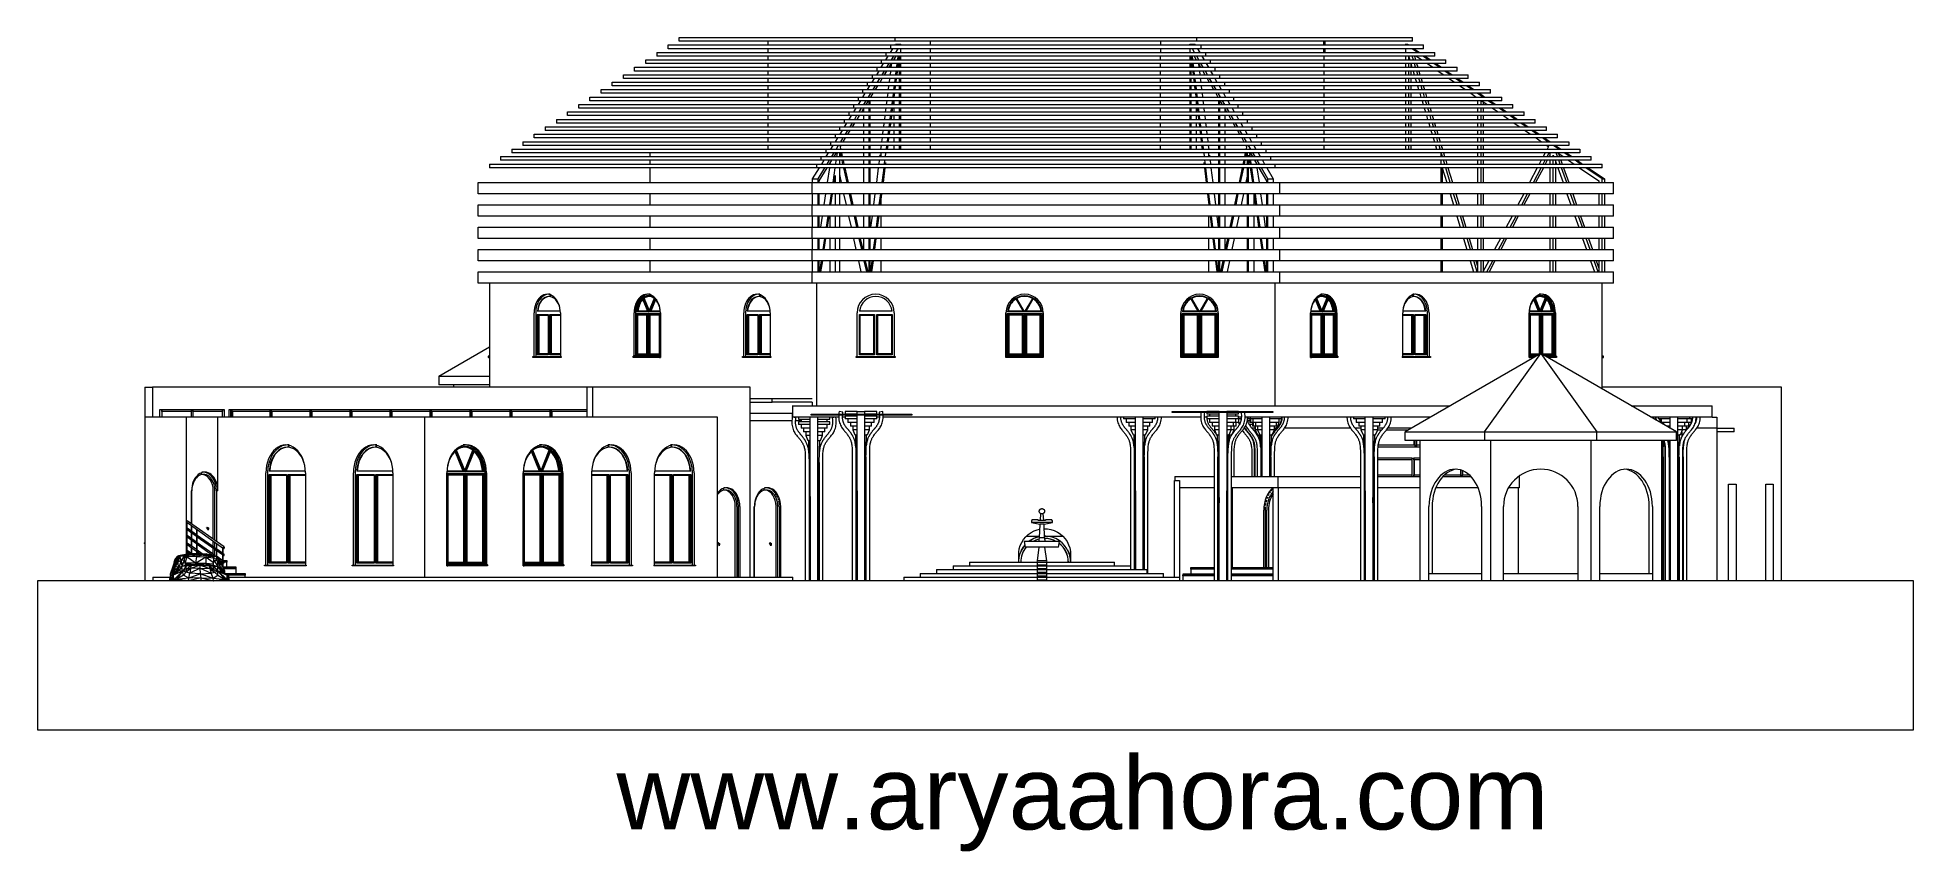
# Model space of a CAD drawing. Header units: millimetres. Extents: x -21636 to 28764, y -7273 to 14600.
import ezdxf

# ---------------------------------------------------------------- set-up
doc = ezdxf.new("R2010")
doc.units = ezdxf.units.MM
for name, color, linetype, lineweight in [('A-DETL-GENF', 92, 'Continuous', 9), ('A-DETL-THIN', 151, 'Continuous', 9), ('A-DOOR', 31, 'Continuous', 9), ('A-DOOR-FRAM', 31, 'Continuous', 9), ('A-FLOR', 192, 'Continuous', 9), ('A-FLOR-HRAL', 11, 'Continuous', 9), ('A-GENM', 13, 'Continuous', 9), ('A-GLAZ', 151, 'Continuous', 9), ('A-GLAZ-CURT', 52, 'Continuous', 9), ('A-GLAZ-CWMG', 51, 'Continuous', 9), ('A-ROOF', 132, 'Continuous', 9), ('A-WALL', 113, 'Continuous', 9), ('G-ANNO-TEXT', 231, 'Continuous', 9), ('I-FURN-PNLS', 30, 'Continuous', 9), ('I-WALL', 2, 'Continuous', 9), ('S-FNDN', 32, 'Continuous', 9), ('S-STRS', 31, 'Continuous', 9)]:
    doc.layers.add(name, color=color, linetype=linetype, lineweight=lineweight)
doc.styles.add('Arial', font='arial.ttf', dxfattribs={"height": 1967.065868})

# ---------------------------------------------------------------- blocks, each defined once
blk = doc.blocks.new('Arch - 750 x 2100 mm-239388-West')
at = {"layer": 'A-DOOR'}
for p, q in [((-2106, 2455), (-2130, 2455)), ((-1955, 1020), (-1957, 1020)), ((-1957, 980), (-1955, 980)), ((-1934, 1007), (-1955, 1007)), ((-1955, 993), (-1934, 993))]:
    blk.add_line(p, q, dxfattribs=at)
at = {"layer": 'A-DOOR', "flags": 128}
for points in [[(-2007, 1009), (-2007, 1009), (-2007, 1009), (-2007, 1009)], [(-2007, 1009), (-2007, 1009), (-2007, 1009), (-2007, 1009)], [(-1932, 1009), (-1932, 1009), (-1932, 1009), (-1932, 1009), (-1932, 1009), (-1932, 1009), (-1932, 1009), (-1932, 1009), (-1932, 1009), (-1933, 1009), (-1933, 1009), (-1933, 1009), (-1933, 1009), (-1933, 1009), (-1933, 1009), (-1933, 1009), (-1933, 1009), (-1933, 1009), (-1933, 1009), (-1933, 1009), (-1933, 1009), (-1933, 1009), (-1933, 1009), (-1933, 1009), (-1933, 1009), (-1933, 1009), (-1933, 1009), (-1933, 1009), (-1933, 1009), (-1933, 1009), (-1933, 1009), (-1933, 1009), (-1933, 1009), (-1934, 1009), (-1934, 1009), (-1934, 1009), (-1934, 1009), (-1934, 1009), (-1934, 1009), (-1934, 1009), (-1934, 1009), (-1934, 1009), (-1934, 1009), (-1934, 1009), (-1934, 1009), (-1934, 1009), (-1934, 1009), (-1934, 1009), (-1934, 1009), (-1934, 1009), (-1935, 1009), (-1935, 1009), (-1935, 1009), (-1935, 1009), (-1935, 1009), (-1935, 1009), (-1935, 1009), (-1935, 1009), (-1935, 1009)], [(-1933, 1009), (-1933, 1009), (-1933, 1009), (-1933, 1009), (-1933, 1009), (-1933, 1009), (-1933, 1009), (-1933, 1009), (-1933, 1009), (-1933, 1009), (-1933, 1009), (-1932, 1009), (-1932, 1009), (-1932, 1009), (-1932, 1009), (-1932, 1009), (-1932, 1009), (-1932, 1009), (-1932, 1009), (-1932, 1009)], [(-1932, 1009), (-1932, 1009), (-1932, 1009), (-1931, 1009), (-1931, 1009), (-1930, 1008), (-1930, 1008), (-1930, 1008), (-1929, 1008), (-1929, 1008), (-1929, 1008), (-1928, 1008), (-1928, 1008), (-1928, 1007), (-1927, 1007), (-1927, 1007), (-1927, 1007), (-1926, 1007), (-1926, 1006), (-1926, 1006), (-1926, 1006), (-1925, 1006), (-1925, 1005), (-1925, 1005), (-1925, 1005), (-1924, 1004), (-1924, 1004), (-1924, 1004), (-1924, 1003), (-1924, 1003), (-1924, 1003), (-1923, 1002), (-1923, 1002), (-1923, 1002), (-1923, 1001), (-1923, 1001), (-1923, 1000), (-1923, 1000), (-1923, 1000), (-1923, 999), (-1923, 999)], [(-1932, 945), (-1932, 945), (-1932, 945), (-1932, 945), (-1932, 945), (-1932, 945), (-1932, 945), (-1932, 945), (-1932, 945), (-1932, 944), (-1933, 944), (-1933, 944), (-1933, 944), (-1933, 944), (-1933, 944), (-1933, 944), (-1933, 944), (-1933, 944), (-1933, 944), (-1933, 944), (-1933, 944), (-1933, 944), (-1933, 944), (-1933, 944), (-1934, 944), (-1934, 944), (-1934, 944), (-1934, 944)], [(-1923, 999), (-1923, 993), (-1923, 986), (-1924, 979), (-1925, 973), (-1926, 966), (-1928, 960), (-1929, 954), (-1931, 947), (-1932, 945)]]:
    blk.add_lwpolyline(points, dxfattribs=at)
at = {"layer": 'A-DOOR'}
for centre, major_axis, start_param, end_param in [((-1957, 1000), (0, 20), 0, 1.570796), ((-1955, 1000), (0, 20), 5.048912, 7.853982), ((-1935, 999), (0, 9.45), 0, 1.570796), ((-1933, 999), (0, 9.45), 5.759587, 6.283185), ((-1957, 1000), (0, 20), 1.570796, 3.403392), ((-1955, 1000), (0, 20), 1.570796, 4.364559), ((-1955, 1000), (0, 7), 6.021386, 7.853982), ((-1955, 1000), (0, 7), 1.570796, 3.403392), ((-1825, 999), (0, 165), 1.570796, 1.904747), ((-1934, 946), (0, 2.34), 1.904747, 2.985054), ((-1934, 946), (0, 2.34), 3.298132, 4.378438)]:
    blk.add_ellipse(centre, major_axis=major_axis, ratio=0.707107, start_param=start_param, end_param=end_param, dxfattribs=at)
at = {"layer": 'A-DOOR-FRAM'}
for p, q in [((-2060, 2500), (-2105, 2500)), ((-2371, 100), (-2371, 2000)), ((-1795, 100), (-1795, 2000)), ((-1749, 100), (-1749, 2000)), ((-1706, 2000), (-1706, 100))]:
    blk.add_line(p, q, dxfattribs=at)
for centre, major_axis, start_param, end_param in [((-2060, 2000), (0, 440), 4.712389, 7.853982), ((-2106, 2000), (0, 440), 4.712389, 6.200512), ((-2060, 2000), (0, 500), 6.126106, 6.232979), ((-2060, 2000), (0, 500), 5.969026, 6.107204), ((-2060, 2000), (0, 500), 5.811946, 5.949747), ((-2060, 2000), (0, 500), 5.654867, 5.792242), ((-2060, 2000), (0, 500), 5.497787, 5.634663), ((-2060, 2000), (0, 500), 5.340708, 5.476961), ((-2060, 2000), (0, 500), 5.183628, 5.319032), ((-2060, 2000), (0, 500), 5.026548, 5.160601), ((-2060, 2000), (0, 500), 4.712389, 5.000666)]:
    blk.add_ellipse(centre, major_axis=major_axis, ratio=0.707107, start_param=start_param, end_param=end_param, dxfattribs=at)
blk = doc.blocks.new('Arch - 750 x 2100 mm-239389-West')
at = {"layer": 'A-DOOR'}
for p, q in [((-3201, 2455), (-3226, 2455)), ((-3347, 1020), (-3349, 1020)), ((-3349, 980), (-3347, 980)), ((-3326, 1007), (-3347, 1007)), ((-3347, 993), (-3326, 993))]:
    blk.add_line(p, q, dxfattribs=at)
at = {"layer": 'A-DOOR', "flags": 128}
for points in [[(-3325, 1009), (-3325, 1009), (-3325, 1009), (-3325, 1009), (-3325, 1009), (-3325, 1009), (-3325, 1009), (-3325, 1009), (-3325, 1009), (-3325, 1009), (-3325, 1009), (-3325, 1009), (-3325, 1009), (-3325, 1009), (-3325, 1009), (-3325, 1009), (-3325, 1009), (-3325, 1009), (-3325, 1009), (-3325, 1009), (-3325, 1009), (-3325, 1009), (-3325, 1009), (-3325, 1009), (-3325, 1009), (-3325, 1009), (-3325, 1009), (-3325, 1009), (-3325, 1009), (-3325, 1009), (-3325, 1009), (-3326, 1009), (-3326, 1009), (-3326, 1009), (-3326, 1009), (-3326, 1009), (-3326, 1009), (-3326, 1009), (-3326, 1009), (-3326, 1009), (-3326, 1009), (-3326, 1009), (-3326, 1009), (-3326, 1009), (-3326, 1009), (-3326, 1009), (-3326, 1009), (-3326, 1009), (-3327, 1009), (-3327, 1009), (-3327, 1009), (-3327, 1009), (-3327, 1009), (-3327, 1009), (-3327, 1009), (-3327, 1009), (-3327, 1009), (-3327, 1009), (-3327, 1009)], [(-3325, 1009), (-3325, 1009), (-3325, 1009), (-3325, 1009), (-3325, 1009), (-3325, 1009), (-3325, 1009), (-3325, 1009), (-3325, 1009), (-3325, 1009), (-3325, 1009), (-3325, 1009), (-3325, 1009), (-3325, 1009), (-3325, 1009), (-3325, 1009), (-3325, 1009), (-3325, 1009), (-3325, 1009), (-3325, 1009)], [(-3325, 1009), (-3324, 1009), (-3324, 1009), (-3323, 1009), (-3323, 1009), (-3323, 1008), (-3322, 1008), (-3322, 1008), (-3322, 1008), (-3321, 1008), (-3321, 1008), (-3320, 1008), (-3320, 1008), (-3320, 1007), (-3319, 1007), (-3319, 1007), (-3319, 1007), (-3319, 1007), (-3318, 1006), (-3318, 1006), (-3318, 1006), (-3317, 1006), (-3317, 1005), (-3317, 1005), (-3317, 1005), (-3317, 1004), (-3316, 1004), (-3316, 1004), (-3316, 1003), (-3316, 1003), (-3316, 1003), (-3316, 1002), (-3315, 1002), (-3315, 1002), (-3315, 1001), (-3315, 1001), (-3315, 1000), (-3315, 1000), (-3315, 1000), (-3315, 999), (-3315, 999)], [(-3324, 945), (-3324, 945), (-3324, 945), (-3324, 945), (-3324, 945), (-3324, 945), (-3324, 945), (-3324, 945), (-3325, 945), (-3325, 944), (-3325, 944), (-3325, 944), (-3325, 944), (-3325, 944), (-3325, 944), (-3325, 944), (-3325, 944), (-3325, 944), (-3325, 944), (-3325, 944), (-3325, 944), (-3325, 944), (-3326, 944), (-3326, 944), (-3326, 944), (-3326, 944), (-3326, 944), (-3326, 944)], [(-3315, 999), (-3315, 993), (-3316, 986), (-3316, 979), (-3317, 973), (-3318, 966), (-3320, 960), (-3321, 954), (-3323, 947), (-3324, 945)]]:
    blk.add_lwpolyline(points, dxfattribs=at)
at = {"layer": 'A-DOOR'}
for centre, major_axis, start_param, end_param in [((-3349, 1000), (0, 20), 0, 1.570796), ((-3347, 1000), (0, 20), 5.060219, 7.853982), ((-3327, 999), (0, 9.45), 0, 1.570796), ((-3325, 999), (0, 9.45), 6.021386, 6.283185), ((-3349, 1000), (0, 20), 1.570796, 3.403392), ((-3347, 1000), (0, 20), 1.570796, 4.375866), ((-3347, 1000), (0, 7), 6.021386, 7.853982), ((-3347, 1000), (0, 7), 1.570796, 3.403392), ((-3217, 999), (0, 165), 1.570796, 1.904747), ((-3326, 946), (0, 2.34), 1.904747, 2.985054), ((-3326, 946), (0, 2.34), 3.298132, 4.378438)]:
    blk.add_ellipse(centre, major_axis=major_axis, ratio=0.707107, start_param=start_param, end_param=end_param, dxfattribs=at)
at = {"layer": 'A-DOOR-FRAM'}
for p, q in [((-3155, 2500), (-3199, 2500)), ((-2890, 100), (-2890, 2000)), ((-2844, 2000), (-2844, 100)), ((-2801, 100), (-2801, 2000))]:
    blk.add_line(p, q, dxfattribs=at)
for centre, major_axis, end_param in [((-3155, 2000), (0, 440), 7.044411), ((-3201, 2000), (0, 440), 6.200512), ((-3155, 2000), (0, 500), 6.232979)]:
    blk.add_ellipse(centre, major_axis=major_axis, ratio=0.707107, start_param=4.712389, end_param=end_param, dxfattribs=at)
blk = doc.blocks.new('Arch - 750 x 2100 mm-V1-West')
at = {"layer": 'A-DOOR'}
for p, q in [((-17225, 2875), (-17250, 2875)), ((-17074, 1440), (-17076, 1440)), ((-17076, 1400), (-17074, 1400)), ((-17053, 1427), (-17074, 1427)), ((-17074, 1413), (-17053, 1413))]:
    blk.add_line(p, q, dxfattribs=at)
at = {"layer": 'A-DOOR', "flags": 128}
for points in [[(-17126, 1429), (-17126, 1429), (-17126, 1429), (-17126, 1429)], [(-17126, 1429), (-17126, 1429), (-17126, 1429), (-17126, 1429)], [(-17052, 1429), (-17052, 1429), (-17052, 1429), (-17052, 1429), (-17052, 1429), (-17052, 1429), (-17052, 1429), (-17052, 1429), (-17052, 1429), (-17052, 1429), (-17052, 1429), (-17052, 1429), (-17052, 1429), (-17052, 1429), (-17052, 1429), (-17052, 1429), (-17052, 1429), (-17052, 1429), (-17052, 1429), (-17052, 1429), (-17052, 1429), (-17052, 1429), (-17052, 1429), (-17052, 1429), (-17052, 1429), (-17052, 1429), (-17052, 1429), (-17052, 1429), (-17052, 1429), (-17052, 1429), (-17053, 1429), (-17053, 1429), (-17053, 1429), (-17053, 1429), (-17053, 1429), (-17053, 1429), (-17053, 1429), (-17053, 1429), (-17053, 1429), (-17053, 1429), (-17053, 1429), (-17053, 1429), (-17053, 1429), (-17053, 1429), (-17053, 1429), (-17053, 1429), (-17053, 1429), (-17054, 1429), (-17054, 1429), (-17054, 1429), (-17054, 1429), (-17054, 1429), (-17054, 1429), (-17054, 1429), (-17054, 1429), (-17054, 1429), (-17054, 1429), (-17054, 1429), (-17054, 1429)], [(-17051, 1365), (-17051, 1365), (-17051, 1365), (-17051, 1365), (-17051, 1365), (-17051, 1365), (-17051, 1365), (-17051, 1365), (-17052, 1365), (-17052, 1364), (-17052, 1364), (-17052, 1364), (-17052, 1364), (-17052, 1364), (-17052, 1364), (-17052, 1364), (-17052, 1364), (-17052, 1364), (-17052, 1364), (-17052, 1364), (-17052, 1364), (-17052, 1364), (-17053, 1364), (-17053, 1364), (-17053, 1364), (-17053, 1364), (-17053, 1364), (-17053, 1364)], [(-17052, 1429), (-17051, 1429), (-17051, 1429), (-17050, 1429), (-17050, 1429), (-17050, 1428), (-17049, 1428), (-17049, 1428), (-17049, 1428), (-17048, 1428), (-17048, 1428), (-17047, 1428), (-17047, 1428), (-17047, 1427), (-17046, 1427), (-17046, 1427), (-17046, 1427), (-17046, 1427), (-17045, 1426), (-17045, 1426), (-17045, 1426), (-17044, 1426), (-17044, 1425), (-17044, 1425), (-17044, 1425), (-17044, 1424), (-17043, 1424), (-17043, 1424), (-17043, 1423), (-17043, 1423), (-17043, 1423), (-17043, 1422), (-17042, 1422), (-17042, 1422), (-17042, 1421), (-17042, 1421), (-17042, 1420), (-17042, 1420), (-17042, 1420), (-17042, 1419), (-17042, 1419)], [(-17052, 1429), (-17052, 1429), (-17052, 1429), (-17052, 1429), (-17052, 1429), (-17052, 1429), (-17052, 1429), (-17052, 1429), (-17052, 1429), (-17052, 1429), (-17052, 1429), (-17052, 1429), (-17052, 1429), (-17052, 1429), (-17052, 1429), (-17052, 1429), (-17052, 1429), (-17052, 1429), (-17052, 1429), (-17052, 1429)], [(-17042, 1419), (-17042, 1413), (-17043, 1406), (-17043, 1399), (-17044, 1393), (-17045, 1386), (-17047, 1380), (-17048, 1374), (-17050, 1367), (-17051, 1365)]]:
    blk.add_lwpolyline(points, dxfattribs=at)
at = {"layer": 'A-DOOR'}
for centre, major_axis, start_param, end_param in [((-17076, 1420), (0, 20), 0, 1.570796), ((-17076, 1420), (0, 20), 1.570796, 3.403392), ((-17074, 1420), (0, 20), 5.048912, 7.853982), ((-17074, 1420), (0, 20), 1.570796, 4.364559), ((-17074, 1420), (0, 7), 6.021386, 7.853982), ((-17074, 1420), (0, 7), 1.570796, 3.403392), ((-17054, 1419), (0, 9.45), 0, 1.570796), ((-16944, 1419), (0, 165), 1.570796, 1.904747), ((-17053, 1366), (0, 2.34), 1.904747, 2.985054), ((-17053, 1366), (0, 2.34), 3.298132, 4.378438), ((-17052, 1419), (0, 9.45), 5.759587, 6.283185)]:
    blk.add_ellipse(centre, major_axis=major_axis, ratio=0.707107, start_param=start_param, end_param=end_param, dxfattribs=at)
at = {"layer": 'A-DOOR-FRAM'}
for p, q in [((-17179, 2920), (-17223, 2920)), ((-17490, 1524), (-17490, 2420)), ((-16914, 1117), (-16914, 2420)), ((-16868, 1084), (-16868, 2420)), ((-16825, 2420), (-16825, 1054)), ((-17490, 1324), (-17490, 1476)), ((-17490, 1124), (-17490, 1288)), ((-17490, 924), (-17490, 1088)), ((-16914, 916), (-16914, 1068)), ((-16868, 884), (-16868, 1036)), ((-17490, 724), (-17490, 888)), ((-16914, 716), (-16914, 880)), ((-16868, 684), (-16868, 847)), ((-16825, 1006), (-16825, 854)), ((-16825, 817), (-16825, 674))]:
    blk.add_line(p, q, dxfattribs=at)
for centre, major_axis, end_param in [((-17179, 2420), (0, 440), 7.853982), ((-17225, 2420), (0, 440), 6.200512), ((-17179, 2420), (0, 500), 6.232979)]:
    blk.add_ellipse(centre, major_axis=major_axis, ratio=0.707107, start_param=4.712389, end_param=end_param, dxfattribs=at)
blk = doc.blocks.new('楼梯 - 楼梯-151597-West')
at = {"layer": 'S-STRS'}
for p, q in [((-16707, 520), (-16687, 520)), ((-16687, 520), (-16707, 520)), ((-16550, 540), (-16645, 540)), ((-16636, 520), (-16550, 520)), ((-16550, 520), (-16636, 520)), ((-16550, 520), (-16550, 500)), ((-17638, 427), (-17638, 420)), ((-16670, 500), (-16701, 500)), ((-16302, 365), (-16645, 365)), ((-16645, 345), (-16302, 345)), ((-16302, 345), (-16645, 345)), ((-16302, 325), (-16643, 325)), ((-16550, 500), (-16620, 500)), ((-16055, 190), (-16581, 190)), ((-16557, 500), (-16557, 365)), ((-16556, 170), (-16055, 170)), ((-16055, 170), (-16556, 170)), ((-16055, 150), (-16530, 150)), ((-16309, 325), (-16309, 190)), ((-16302, 325), (-16302, 345)), ((-16062, 150), (-16062, 100)), ((-16055, 170), (-16055, 150))]:
    blk.add_line(p, q, dxfattribs=at)
for centre in [(-16550, 530), (-16302, 355), (-16055, 180)]:
    blk.add_ellipse(centre, major_axis=(0, 10), ratio=0.707107, start_param=3.141593, end_param=6.283185, dxfattribs=at)
blk = doc.blocks.new('栏杆扶手 - 25mm-144215-West')
at = {"layer": 'A-FLOR-HRAL'}
for p, q in [((-17368, 1375), (-17368, 730)), ((-17343, 731), (-17343, 1366))]:
    blk.add_line(p, q, dxfattribs=at)
at = {"layer": 'A-FLOR-HRAL', "flags": 128}
for points in [[(-17364, 1370), (-17367, 1373), (-17368, 1375), (-17366, 1376), (-17362, 1376), (-17357, 1375), (-17352, 1373), (-17347, 1370)], [(-17347, 1370), (-17344, 1368), (-17343, 1365), (-17345, 1364), (-17349, 1364), (-17354, 1365), (-17360, 1368), (-17364, 1370)]]:
    blk.add_lwpolyline(points, dxfattribs=at)
blk = doc.blocks.new('栏杆扶手 - 25mm-144213-West')
at = {"layer": 'A-FLOR-HRAL'}
for p, q in [((-17642, 1568), (-17642, 710)), ((-17617, 714), (-17617, 1560))]:
    blk.add_line(p, q, dxfattribs=at)
at = {"layer": 'A-FLOR-HRAL', "flags": 128}
for points in [[(-17638, 1564), (-17641, 1567), (-17642, 1569), (-17640, 1570), (-17636, 1570), (-17631, 1569), (-17626, 1567), (-17621, 1564)], [(-17621, 1564), (-17618, 1561), (-17617, 1559), (-17619, 1558), (-17623, 1558), (-17628, 1559), (-17634, 1561), (-17638, 1564)]]:
    blk.add_lwpolyline(points, dxfattribs=at)
blk = doc.blocks.new('栏杆扶手 - 25mm-144211-West')
at = {"layer": 'A-FLOR-HRAL'}
for p, q in [((-16670, 881), (-16670, 408)), ((-16645, 321), (-16645, 872))]:
    blk.add_line(p, q, dxfattribs=at)
at = {"layer": 'A-FLOR-HRAL', "flags": 128}
for points in [[(-16666, 877), (-16669, 879), (-16670, 881), (-16668, 883), (-16664, 883), (-16659, 881), (-16653, 879), (-16649, 877)], [(-16649, 877), (-16646, 874), (-16645, 872), (-16647, 870), (-16651, 870), (-16656, 872), (-16662, 874), (-16666, 877)]]:
    blk.add_lwpolyline(points, dxfattribs=at)
blk = doc.blocks.new('栏杆扶手 - 栏杆扶手-151676-West')
at = {"layer": 'A-FLOR-HRAL'}
for p, q in [((-17627, 1572), (-16637, 872)), ((-16625, 913), (-17615, 1613)), ((-17620, 1379), (-17368, 1201)), ((-17620, 1179), (-17368, 1001)), ((-17368, 1238), (-17616, 1414)), ((-17616, 1414), (-17616, 1413)), ((-17368, 1038), (-17616, 1214)), ((-17616, 1214), (-17616, 1213)), ((-17368, 838), (-17616, 1014)), ((-17616, 1014), (-17616, 1013)), ((-17346, 1185), (-16670, 707)), ((-16670, 744), (-17343, 1220)), ((-16864, 681), (-17343, 1020)), ((-17620, 979), (-17368, 801)), ((-17620, 779), (-17539, 722)), ((-17491, 724), (-17616, 814)), ((-17616, 814), (-17616, 813)), ((-17346, 985), (-16931, 692)), ((-17346, 785), (-17265, 728)), ((-17209, 725), (-17343, 820)), ((-16670, 544), (-16758, 606)), ((-16714, 538), (-16670, 507)), ((-16647, 692), (-16635, 683)), ((-16627, 714), (-16645, 727)), ((-16627, 514), (-16645, 527)), ((-16647, 492), (-16635, 483)), ((-16627, 314), (-16645, 327))]:
    blk.add_line(p, q, dxfattribs=at)
at = {"layer": 'A-FLOR-HRAL', "flags": 128}
for points in [[(-17635, 1593), (-17634, 1598), (-17633, 1604), (-17631, 1608), (-17628, 1612), (-17624, 1614), (-17621, 1615), (-17617, 1614), (-17614, 1612)], [(-17627, 1572), (-17628, 1573), (-17631, 1577), (-17633, 1581), (-17634, 1587), (-17635, 1593)], [(-16617, 893), (-16617, 898), (-16619, 904), (-16621, 908), (-16624, 912), (-16627, 914), (-16631, 915), (-16635, 914), (-16638, 912), (-16641, 908), (-16643, 904), (-16645, 898), (-16645, 893)], [(-16645, 893), (-16645, 887), (-16643, 881), (-16641, 877), (-16638, 873), (-16635, 871), (-16631, 870), (-16627, 871), (-16624, 873), (-16621, 877), (-16619, 881), (-16617, 887), (-16617, 893)], [(-16620, 698), (-16621, 703), (-16622, 707), (-16623, 710), (-16626, 713), (-16628, 714), (-16631, 715), (-16634, 714), (-16636, 713), (-16638, 710), (-16640, 707), (-16641, 703), (-16641, 698)], [(-16641, 698), (-16641, 694), (-16640, 690), (-16638, 686), (-16636, 684), (-16634, 682), (-16631, 681), (-16628, 682), (-16626, 684), (-16623, 686), (-16622, 690), (-16621, 694), (-16620, 698)], [(-16620, 498), (-16621, 503), (-16622, 507), (-16623, 510), (-16626, 513), (-16628, 514), (-16631, 515), (-16634, 514), (-16636, 513), (-16638, 510), (-16640, 507), (-16641, 503), (-16641, 498)], [(-16641, 498), (-16641, 494), (-16640, 490), (-16638, 486), (-16636, 484), (-16634, 482), (-16631, 481), (-16628, 482), (-16626, 484), (-16623, 486), (-16622, 490), (-16621, 494), (-16620, 498)], [(-16620, 298), (-16621, 303), (-16622, 307), (-16623, 310), (-16626, 313), (-16628, 314), (-16631, 315), (-16634, 314), (-16636, 313), (-16638, 310)], [(-16624, 285), (-16623, 286), (-16622, 290), (-16621, 294), (-16620, 298)]]:
    blk.add_lwpolyline(points, dxfattribs=at)
for name in ['栏杆扶手 - 25mm-144213-West', '栏杆扶手 - 25mm-144215-West', '栏杆扶手 - 25mm-144211-West']:
    blk.add_blockref(name, (0, 0))
blk = doc.blocks.new('Arched _2_ - Arched _2_-211955-West')
at = {"layer": 'A-GLAZ'}
for p, q in [((-18775, 1025), (-18750, 1025)), ((-18775, 1025), (-18775, 1000)), ((-18750, 1000), (-18775, 1000))]:
    blk.add_line(p, q, dxfattribs=at)
blk = doc.blocks.new('楼梯 - 楼梯-163403-West')
at = {"layer": 'S-STRS'}
for p, q in [((9976, 175), (9137, 175)), ((9137, 155), (9976, 155)), ((9137, 155), (9976, 155)), ((9137, 135), (9137, 155)), ((9976, 135), (9137, 135)), ((9145, 0), (9145, 135)), ((9976, 350), (9350, 350)), ((9350, 330), (9976, 330)), ((9976, 330), (9350, 330)), ((9350, 310), (9350, 330)), ((9976, 310), (9350, 310)), ((9357, 175), (9357, 310)), ((10114, 350), (10076, 350)), ((10076, 330), (10114, 330)), ((10114, 330), (10076, 330)), ((10114, 310), (10076, 310)), ((10114, 175), (10076, 175)), ((10076, 155), (10114, 155)), ((10076, 155), (10114, 155)), ((10114, 135), (10076, 135)), ((10346, 350), (10314, 350)), ((10314, 330), (10346, 330)), ((10346, 330), (10314, 330)), ((10346, 310), (10314, 310)), ((10346, 175), (10314, 175)), ((10314, 155), (10346, 155)), ((10314, 155), (10346, 155)), ((10346, 135), (10314, 135)), ((11557, 350), (10446, 350)), ((10446, 330), (11557, 330)), ((11557, 330), (10446, 330)), ((11557, 310), (10446, 310)), ((11557, 175), (10446, 175)), ((10446, 155), (11557, 155)), ((10446, 155), (11557, 155)), ((11557, 135), (10446, 135))]:
    blk.add_line(p, q, dxfattribs=at)
for centre in [(9137, 165), (9350, 340)]:
    blk.add_ellipse(centre, major_axis=(0, 10), ratio=0.707107, start_param=0, end_param=3.141593, dxfattribs=at)
blk = doc.blocks.new('System Panel - Glazed-164033-West')
at = {"layer": 'A-GLAZ-CURT'}
blk.add_line((16646, 2960), (16646, 2850), dxfattribs=at)
blk = doc.blocks.new('Rectangular Mullion - 50 x 150mm-163978-West')
at = {"layer": 'A-GLAZ-CWMG'}
for p, q in [((14471, 4050), (14366, 4050)), ((14514, 4100), (14369, 4100)), ((15190, 4050), (14602, 4050)), ((15276, 4100), (14641, 4100))]:
    blk.add_line(p, q, dxfattribs=at)
blk = doc.blocks.new('System Panel - Glazed-163989-West')
at = {"layer": 'A-GLAZ-CURT'}
blk.add_line((15352, 3650), (15352, 3769), dxfattribs=at)
blk = doc.blocks.new('Rectangular Mullion - 50 x 150mm-163985-West')
at = {"layer": 'A-GLAZ-CWMG'}
for p, q in [((16637, 2800), (16637, 2850)), ((16637, 2850), (16826, 2850))]:
    blk.add_line(p, q, dxfattribs=at)
blk = doc.blocks.new('System Panel - Glazed-164034-West')
at = {"layer": 'A-GLAZ-CURT'}
blk.add_line((15346, 3250), (15346, 2850), dxfattribs=at)
blk = doc.blocks.new('Rectangular Mullion - 50 x 150mm-163981-West')
at = {"layer": 'A-GLAZ-CWMG'}
for p, q in [((15408, 3600), (15408, 3650)), ((15408, 3650), (15503, 3650))]:
    blk.add_line(p, q, dxfattribs=at)
blk = doc.blocks.new('Rectangular Mullion - 50 x 150mm-163979-West')
at = {"layer": 'A-GLAZ-CWMG'}
for p, q in [((14284, 3650), (14286, 3650)), ((14386, 3650), (15366, 3650)), ((15366, 3650), (15366, 3600))]:
    blk.add_line(p, q, dxfattribs=at)
blk = doc.blocks.new('Rectangular Mullion - 50 x 150mm-163982-West')
at = {"layer": 'A-GLAZ-CWMG'}
for p, q in [((15366, 3769), (15366, 3600)), ((15408, 3769), (15408, 3600))]:
    blk.add_line(p, q, dxfattribs=at)
blk = doc.blocks.new('Rectangular Mullion - 50 x 150mm-163987-West')
at = {"layer": 'A-GLAZ-CWMG'}
for p, q in [((15337, 2800), (15337, 2850)), ((15337, 2850), (15503, 2850)), ((16169, 2850), (16591, 2850)), ((16591, 2850), (16591, 2800))]:
    blk.add_line(p, q, dxfattribs=at)
blk = doc.blocks.new('Rectangular Mullion - 50 x 150mm-V2-West')
at = {"layer": 'A-GLAZ-CWMG'}
for p, q in [((14262, 2850), (14275, 2850)), ((14375, 2850), (15291, 2850)), ((15291, 2850), (15291, 2800))]:
    blk.add_line(p, q, dxfattribs=at)
blk = doc.blocks.new('Rectangular Mullion - 50 x 150mm-V3-West')
at = {"layer": 'A-GLAZ-CWMG'}
for p, q in [((16591, 2980), (16591, 2800)), ((16637, 2964), (16637, 2800))]:
    blk.add_line(p, q, dxfattribs=at)
blk = doc.blocks.new('Rectangular Mullion - 50 x 150mm-V4-West')
at = {"layer": 'A-GLAZ-CWMG'}
for p, q in [((15291, 3300), (15337, 3300)), ((15291, 3300), (15291, 2800)), ((15337, 3300), (15337, 2800))]:
    blk.add_line(p, q, dxfattribs=at)
blk = doc.blocks.new('Rectangular Mullion - 50 x 150mm-163983-West')
at = {"layer": 'A-GLAZ-CWMG'}
for p, q in [((14275, 3250), (14273, 3250)), ((15291, 3300), (14375, 3300)), ((15291, 3250), (14375, 3250)), ((15291, 3300), (15291, 3250))]:
    blk.add_line(p, q, dxfattribs=at)
blk = doc.blocks.new('Rectangular Mullion - 50 x 150mm-164032-West')
at = {"layer": 'A-GLAZ-CWMG'}
for p, q in [((15337, 3250), (15337, 3300)), ((15503, 3300), (15337, 3300)), ((15503, 3250), (15337, 3250))]:
    blk.add_line(p, q, dxfattribs=at)
blk = doc.blocks.new('Arch - 750 x 2100 mm 2-239392-West')
at = {"layer": 'A-DOOR-FRAM'}
for p, q in [((11346, 1900), (11346, 350)), ((11388, 350), (11388, 1900)), ((11434, 1900), (11434, 350))]:
    blk.add_line(p, q, dxfattribs=at)
for centre, major_axis, start_param, end_param in [((11841, 1900), (0, 700), 1.311171, 1.39772), ((11841, 1900), (0, 700), 1.181358, 1.259258), ((11841, 1900), (0, 640), 0.678948, 1.570796), ((11841, 1900), (0, 700), 1.051544, 1.125742), ((11841, 1900), (0, 700), 0.92173, 0.993874), ((11887, 1900), (0, 640), 0.817993, 1.570796), ((11841, 1900), (0, 700), 0.791915, 0.862756), ((11841, 1900), (0, 700), 0.6621, 0.732041), ((11841, 1900), (0, 700), 1.439897, 1.570796)]:
    blk.add_ellipse(centre, major_axis=major_axis, ratio=0.707107, start_param=start_param, end_param=end_param, dxfattribs=at)
blk = doc.blocks.new('HOOR LIGHT - HOOR LIGHT-165948-West')
at = {"layer": 'A-GENM'}
for p, q in [((-9494, 11200), (-703, 11200)), ((-9494, 11200), (-9494, 11100)), ((-703, 11100), (-9494, 11100)), ((-703, 11200), (11619, 11200)), ((-703, 11100), (-703, 11200)), ((11619, 11100), (-703, 11100)), ((11619, 11200), (20403, 11200)), ((11619, 11100), (11619, 11200)), ((20403, 11100), (11619, 11100)), ((20403, 11100), (20403, 11200))]:
    blk.add_line(p, q, dxfattribs=at)
blk = doc.blocks.new('HOOR LIGHT1 - HOOR LIGHT-166020-West')
at = {"layer": 'A-GENM'}
for p, q in [((-9194, 11400), (-579, 11400)), ((-9194, 11400), (-9194, 11300)), ((-579, 11300), (-9194, 11300)), ((-579, 11400), (11494, 11400)), ((-579, 11300), (-579, 11400)), ((11494, 11300), (-579, 11300)), ((11494, 11400), (20103, 11400)), ((11494, 11300), (11494, 11400)), ((20103, 11300), (11494, 11300)), ((20103, 11300), (20103, 11400))]:
    blk.add_line(p, q, dxfattribs=at)
blk = doc.blocks.new('HOOR LIGHT2 - HOOR LIGHT-166050-West')
at = {"layer": 'A-GENM'}
for p, q in [((-8894, 11600), (-454, 11600)), ((-8894, 11600), (-8894, 11500)), ((-454, 11600), (11370, 11600)), ((-454, 11600), (-454, 11500)), ((11370, 11600), (19803, 11600)), ((11370, 11500), (11370, 11600)), ((19803, 11600), (19803, 11500)), ((-454, 11500), (-8894, 11500)), ((11370, 11500), (-454, 11500)), ((19803, 11500), (11370, 11500))]:
    blk.add_line(p, q, dxfattribs=at)
blk = doc.blocks.new('HOOR LIGHT3 - HOOR LIGHT-166080-West')
at = {"layer": 'A-GENM'}
for p, q in [((-8594, 11800), (-330, 11800)), ((-8594, 11800), (-8594, 11700)), ((-330, 11700), (-8594, 11700)), ((-330, 11800), (11246, 11800)), ((-330, 11800), (-330, 11700)), ((11246, 11700), (-330, 11700)), ((11246, 11800), (19503, 11800)), ((11246, 11700), (11246, 11800)), ((19503, 11700), (11246, 11700)), ((19503, 11800), (19503, 11700))]:
    blk.add_line(p, q, dxfattribs=at)
blk = doc.blocks.new('HOOR LIGHT4 - HOOR LIGHT-166110-West')
at = {"layer": 'A-GENM'}
for p, q in [((-8294, 12000), (-206, 12000)), ((-8294, 11900), (-8294, 12000)), ((-206, 11900), (-8294, 11900)), ((-206, 12000), (11122, 12000)), ((-206, 12000), (-206, 11900)), ((11122, 11900), (-206, 11900)), ((11122, 12000), (19203, 12000)), ((11122, 11900), (11122, 12000)), ((19203, 11900), (11122, 11900)), ((19203, 11900), (19203, 12000))]:
    blk.add_line(p, q, dxfattribs=at)
blk = doc.blocks.new('HOOR LIGHT5 - HOOR LIGHT-166140-West')
at = {"layer": 'A-GENM'}
for p, q in [((-7994, 12200), (-82, 12200)), ((-7994, 12200), (-7994, 12100)), ((-82, 12100), (-7994, 12100)), ((-82, 12200), (10997, 12200)), ((-82, 12100), (-82, 12200)), ((10997, 12100), (-82, 12100)), ((10997, 12200), (18903, 12200)), ((10997, 12100), (10997, 12200)), ((18903, 12100), (10997, 12100)), ((18903, 12100), (18903, 12200))]:
    blk.add_line(p, q, dxfattribs=at)
blk = doc.blocks.new('HOOR LIGHT6 - HOOR LIGHT-166170-West')
at = {"layer": 'A-GENM'}
for p, q in [((-7694, 12400), (43, 12400)), ((-7694, 12400), (-7694, 12300)), ((43, 12300), (-7694, 12300)), ((43, 12400), (10873, 12400)), ((43, 12300), (43, 12400)), ((10873, 12300), (43, 12300)), ((10873, 12400), (18603, 12400)), ((10873, 12300), (10873, 12400)), ((18603, 12300), (10873, 12300)), ((18603, 12300), (18603, 12400))]:
    blk.add_line(p, q, dxfattribs=at)
blk = doc.blocks.new('HOOR LIGHT7 - HOOR LIGHT-166200-West')
at = {"layer": 'A-GENM'}
for p, q in [((-7394, 12600), (167, 12600)), ((-7394, 12500), (-7394, 12600)), ((167, 12500), (-7394, 12500)), ((167, 12600), (10749, 12600)), ((167, 12500), (167, 12600)), ((10749, 12500), (167, 12500)), ((10749, 12600), (18303, 12600)), ((10749, 12500), (10749, 12600)), ((18303, 12500), (10749, 12500)), ((18303, 12500), (18303, 12600))]:
    blk.add_line(p, q, dxfattribs=at)
blk = doc.blocks.new('HOOR LIGHT8 - HOOR LIGHT-166230-West')
at = {"layer": 'A-GENM'}
for p, q in [((-7094, 12800), (291, 12800)), ((-7094, 12700), (-7094, 12800)), ((291, 12700), (-7094, 12700)), ((291, 12800), (10625, 12800)), ((291, 12700), (291, 12800)), ((10625, 12700), (291, 12700)), ((10625, 12800), (18003, 12800)), ((10625, 12700), (10625, 12800)), ((18003, 12700), (10625, 12700)), ((18003, 12700), (18003, 12800))]:
    blk.add_line(p, q, dxfattribs=at)
blk = doc.blocks.new('HOOR LIGHT9 - HOOR LIGHT-166260-West')
at = {"layer": 'A-GENM'}
for p, q in [((-6794, 13000), (416, 13000)), ((-6794, 12900), (-6794, 13000)), ((416, 12900), (-6794, 12900)), ((416, 13000), (10500, 13000)), ((416, 13000), (416, 12900)), ((10500, 12900), (416, 12900)), ((10500, 13000), (17703, 13000)), ((10500, 12900), (10500, 13000)), ((17703, 12900), (10500, 12900)), ((17703, 12900), (17703, 13000))]:
    blk.add_line(p, q, dxfattribs=at)
blk = doc.blocks.new('HOOR LIGHT10 - HOOR LIGHT-166290-West')
at = {"layer": 'A-GENM'}
for p, q in [((-6494, 13200), (540, 13200)), ((-6494, 13100), (-6494, 13200)), ((540, 13200), (10376, 13200)), ((540, 13100), (540, 13200)), ((10376, 13200), (17403, 13200)), ((10376, 13200), (10376, 13100)), ((17403, 13100), (17403, 13200)), ((540, 13100), (-6494, 13100)), ((10376, 13100), (540, 13100)), ((17403, 13100), (10376, 13100))]:
    blk.add_line(p, q, dxfattribs=at)
blk = doc.blocks.new('HOOR LIGHT11 - HOOR LIGHT-166320-West')
at = {"layer": 'A-GENM'}
for p, q in [((-6194, 13400), (664, 13400)), ((-6194, 13300), (-6194, 13400)), ((664, 13300), (-6194, 13300)), ((664, 13400), (10252, 13400)), ((664, 13300), (664, 13400)), ((10252, 13300), (664, 13300)), ((10252, 13400), (17103, 13400)), ((10252, 13400), (10252, 13300)), ((17103, 13300), (10252, 13300)), ((17103, 13300), (17103, 13400))]:
    blk.add_line(p, q, dxfattribs=at)
blk = doc.blocks.new('HOOR LIGHT12 - HOOR LIGHT-166350-West')
at = {"layer": 'A-GENM'}
for p, q in [((-5894, 13600), (788, 13600)), ((-5894, 13500), (-5894, 13600)), ((788, 13500), (-5894, 13500)), ((788, 13600), (10127, 13600)), ((788, 13600), (788, 13500)), ((10127, 13500), (788, 13500)), ((10127, 13600), (16803, 13600)), ((10127, 13500), (10127, 13600)), ((16803, 13500), (10127, 13500)), ((16803, 13500), (16803, 13600))]:
    blk.add_line(p, q, dxfattribs=at)
blk = doc.blocks.new('HOOR LIGHT13 - HOOR LIGHT-166380-West')
at = {"layer": 'A-GENM'}
for p, q in [((-5594, 13800), (913, 13800)), ((-5594, 13700), (-5594, 13800)), ((913, 13700), (-5594, 13700)), ((913, 13800), (10003, 13800)), ((913, 13800), (913, 13700)), ((10003, 13700), (913, 13700)), ((10003, 13800), (16503, 13800)), ((10003, 13700), (10003, 13800)), ((16503, 13700), (10003, 13700)), ((16503, 13700), (16503, 13800))]:
    blk.add_line(p, q, dxfattribs=at)
blk = doc.blocks.new('HOOR LIGHT14 - HOOR LIGHT-166410-West')
at = {"layer": 'A-GENM'}
for p, q in [((-5294, 14000), (1037, 14000)), ((-5294, 13900), (-5294, 14000)), ((1037, 13900), (-5294, 13900)), ((1037, 14000), (9879, 14000)), ((1037, 13900), (1037, 14000)), ((9879, 13900), (1037, 13900)), ((9879, 14000), (16203, 14000)), ((9879, 13900), (9879, 14000)), ((16203, 13900), (9879, 13900)), ((16203, 13900), (16203, 14000))]:
    blk.add_line(p, q, dxfattribs=at)
blk = doc.blocks.new('HOOR LIGHT15 - HOOR LIGHT-166476-West')
at = {"layer": 'A-GENM'}
for p, q in [((-4994, 14200), (1161, 14200)), ((-4994, 14200), (-4994, 14100)), ((1161, 14200), (9755, 14200)), ((1161, 14100), (1161, 14200)), ((9755, 14200), (15903, 14200)), ((9755, 14100), (9755, 14200)), ((15903, 14100), (15903, 14200)), ((1161, 14100), (-4994, 14100)), ((9755, 14100), (1161, 14100)), ((15903, 14100), (9755, 14100))]:
    blk.add_line(p, q, dxfattribs=at)
blk = doc.blocks.new('HOOR LIGHT16 - HOOR LIGHT-166506-West')
at = {"layer": 'A-GENM'}
for p, q in [((-4694, 14400), (1285, 14400)), ((-4694, 14300), (-4694, 14400)), ((1285, 14300), (-4694, 14300)), ((1285, 14400), (9630, 14400)), ((1285, 14300), (1285, 14400)), ((9630, 14300), (1285, 14300)), ((9630, 14400), (15603, 14400)), ((9630, 14300), (9630, 14400)), ((15603, 14300), (9630, 14300)), ((15603, 14300), (15603, 14400))]:
    blk.add_line(p, q, dxfattribs=at)
blk = doc.blocks.new('HOOR LIGHT17 - HOOR LIGHT-166536-West')
at = {"layer": 'A-GENM'}
for p, q in [((-4394, 14600), (1410, 14600)), ((-4394, 14500), (-4394, 14600)), ((1410, 14500), (-4394, 14500)), ((1410, 14600), (9506, 14600)), ((1410, 14500), (1410, 14600)), ((9506, 14500), (1410, 14500)), ((9506, 14600), (15303, 14600)), ((9506, 14500), (9506, 14600)), ((15303, 14500), (9506, 14500)), ((15303, 14500), (15303, 14600))]:
    blk.add_line(p, q, dxfattribs=at)
blk = doc.blocks.new('TRUESS - TRUESS-169564-West')
at = {"layer": 'A-GENM'}
for p, q in [((15146, 14400), (15113, 14423)), ((15113, 14423), (15113, 14400)), ((15113, 14423), (15170, 14423)), ((15113, 14300), (15113, 14200)), ((15170, 14423), (15204, 14400)), ((15438, 14200), (15292, 14300)), ((15350, 14300), (15496, 14200)), ((15113, 14100), (15113, 14000)), ((15113, 13900), (15113, 13800)), ((15113, 13700), (15113, 13600)), ((15205, 14080), (15229, 14000)), ((15205, 14000), (15205, 14080)), ((15205, 13800), (15205, 13900)), ((15205, 13600), (15205, 13700)), ((15260, 13900), (15290, 13800)), ((15263, 13890), (15263, 13800)), ((15263, 13700), (15263, 13600)), ((15327, 14000), (15297, 14100)), ((15320, 13700), (15350, 13600)), ((15354, 14100), (15384, 14000)), ((15387, 13800), (15357, 13900)), ((15412, 14100), (15558, 14000)), ((15414, 13900), (15444, 13800)), ((15447, 13600), (15417, 13700)), ((15474, 13700), (15504, 13600)), ((15730, 14000), (15584, 14100)), ((15642, 14100), (15788, 14000)), ((15704, 13900), (15850, 13800)), ((16023, 13800), (15876, 13900)), ((15934, 13900), (16080, 13800)), ((15996, 13700), (16142, 13600)), ((16315, 13600), (16169, 13700)), ((16226, 13700), (16372, 13600)), ((15113, 13500), (15113, 13400)), ((15113, 13300), (15113, 13200)), ((15205, 13400), (15205, 13500)), ((15205, 13200), (15205, 13300)), ((15263, 13500), (15263, 13400)), ((15263, 13300), (15263, 13200)), ((15380, 13500), (15410, 13400)), ((15440, 13300), (15470, 13200)), ((15507, 13400), (15477, 13500)), ((15534, 13500), (15564, 13400)), ((15567, 13200), (15537, 13300)), ((15595, 13300), (15625, 13200)), ((16288, 13500), (16434, 13400)), ((16607, 13400), (16461, 13500)), ((16518, 13500), (16664, 13400)), ((16580, 13300), (16726, 13200)), ((16899, 13200), (16753, 13300)), ((16810, 13300), (16956, 13200)), ((15113, 13100), (15113, 13000)), ((15113, 12900), (15113, 12800)), ((15113, 12700), (15113, 12600)), ((15205, 13000), (15205, 13100)), ((15205, 12800), (15205, 12900)), ((15205, 12600), (15205, 12700)), ((15263, 13100), (15263, 13000)), ((15263, 12900), (15263, 12800)), ((15263, 12700), (15263, 12600)), ((15500, 13100), (15530, 13000)), ((15561, 12900), (15591, 12800)), ((15628, 13000), (15598, 13100)), ((15621, 12700), (15651, 12600)), ((15655, 13100), (15685, 13000)), ((15688, 12800), (15658, 12900)), ((15715, 12900), (15745, 12800)), ((15748, 12600), (15718, 12700)), ((15775, 12700), (15805, 12600)), ((16872, 13100), (17018, 13000)), ((17191, 13000), (17045, 13100)), ((17054, 12900), (17054, 12800)), ((17054, 12700), (17054, 12600)), ((17102, 13100), (17248, 13000)), ((17146, 12800), (17146, 12900)), ((17146, 12600), (17146, 12700)), ((17164, 12900), (17310, 12800)), ((17204, 12873), (17204, 12800)), ((17204, 12700), (17204, 12600)), ((17483, 12800), (17337, 12900)), ((17394, 12900), (17540, 12800)), ((17456, 12700), (17602, 12600)), ((17775, 12600), (17629, 12700)), ((17686, 12700), (17832, 12600)), ((15113, 12500), (15113, 12400)), ((15113, 12300), (15113, 12200)), ((15113, 12100), (15113, 12000)), ((15205, 12400), (15205, 12500)), ((15205, 12200), (15205, 12300)), ((15205, 12000), (15205, 12100)), ((15263, 12500), (15263, 12400)), ((15263, 12300), (15263, 12200)), ((15263, 12100), (15263, 12000)), ((15681, 12500), (15711, 12400)), ((15741, 12300), (15771, 12200)), ((15808, 12400), (15778, 12500)), ((15801, 12100), (15831, 12000)), ((15835, 12500), (15865, 12400)), ((15868, 12200), (15838, 12300)), ((15896, 12300), (15926, 12200)), ((15929, 12000), (15899, 12100)), ((15956, 12100), (15986, 12000)), ((17054, 12500), (17054, 12400)), ((17054, 12300), (17054, 12200)), ((17054, 12100), (17054, 12000)), ((17146, 12400), (17146, 12500)), ((17146, 12200), (17146, 12300)), ((17146, 12000), (17146, 12100)), ((17204, 12500), (17204, 12400)), ((17204, 12300), (17204, 12200)), ((17204, 12100), (17204, 12000)), ((17748, 12500), (17894, 12400)), ((18067, 12400), (17921, 12500)), ((17978, 12500), (18124, 12400)), ((18040, 12300), (18186, 12200)), ((18359, 12200), (18213, 12300)), ((18270, 12300), (18416, 12200)), ((18332, 12100), (18478, 12000)), ((18651, 12000), (18505, 12100)), ((18562, 12100), (18708, 12000)), ((15113, 11900), (15113, 11800)), ((15113, 11700), (15113, 11600)), ((15205, 11800), (15205, 11900)), ((15205, 11600), (15205, 11700)), ((15263, 11900), (15263, 11800)), ((15263, 11700), (15263, 11600)), ((15862, 11900), (15892, 11800)), ((15922, 11700), (15952, 11600)), ((15989, 11800), (15959, 11900)), ((16016, 11900), (16046, 11800)), ((16049, 11600), (16019, 11700)), ((16076, 11700), (16106, 11600)), ((17054, 11900), (17054, 11800)), ((17054, 11700), (17054, 11600)), ((17146, 11800), (17146, 11900)), ((17146, 11600), (17146, 11700)), ((17204, 11900), (17204, 11800)), ((17204, 11700), (17204, 11600)), ((18624, 11900), (18770, 11800)), ((18943, 11800), (18797, 11900)), ((18854, 11900), (19000, 11800)), ((18916, 11700), (18956, 11673)), ((18956, 11673), (18918, 11600)), ((19235, 11600), (19089, 11700)), ((19146, 11700), (19292, 11600)), ((16109, 11400), (16079, 11500)), ((16102, 11100), (16223, 10700)), ((16136, 11500), (16166, 11400)), ((16169, 11200), (16139, 11300)), ((16197, 11300), (16227, 11200)), ((16320, 10700), (16200, 11100)), ((16257, 11100), (16377, 10700)), ((17054, 11500), (17054, 11400)), ((17054, 11300), (17054, 11200)), ((17054, 11100), (17054, 10700)), ((17146, 11400), (17146, 11500)), ((17146, 11200), (17146, 11300)), ((17146, 10700), (17146, 11100)), ((17204, 11500), (17204, 11400)), ((17204, 11300), (17204, 11200)), ((17204, 11100), (17204, 10700)), ((18657, 11100), (18449, 10700)), ((18555, 10700), (18763, 11100)), ((18821, 11100), (18612, 10700)), ((18762, 11300), (18709, 11200)), ((18866, 11500), (18814, 11400)), ((18816, 11200), (18868, 11300)), ((18925, 11300), (18873, 11200)), ((18920, 11400), (18972, 11500)), ((18995, 11434), (18977, 11400)), ((18995, 11500), (18995, 11400)), ((18995, 11300), (18995, 11200)), ((18995, 11100), (18995, 10700)), ((19087, 11400), (19087, 11442)), ((19087, 11442), (19102, 11400)), ((19087, 11200), (19087, 11300)), ((19087, 10700), (19087, 11100)), ((19137, 11300), (19172, 11200)), ((19145, 11279), (19145, 11200)), ((19145, 11100), (19145, 10700)), ((19201, 11400), (19166, 11500)), ((19207, 11100), (19348, 10700)), ((19208, 11500), (19354, 11400)), ((19228, 11486), (19258, 11400)), ((19271, 11200), (19236, 11300)), ((19293, 11300), (19328, 11200)), ((19447, 10700), (19306, 11100)), ((19364, 11100), (19504, 10700)), ((19527, 11400), (19381, 11500)), ((19438, 11500), (19584, 11400)), ((19500, 11300), (19646, 11200)), ((19819, 11200), (19673, 11300)), ((19730, 11300), (19876, 11200)), ((19792, 11100), (20310, 10745)), ((20403, 10800), (19965, 11100)), ((20022, 11100), (20460, 10800)), ((20310, 10745), (20310, 10700)), ((20403, 10700), (20403, 10800)), ((20403, 10800), (20460, 10800)), ((20460, 10800), (20460, 10700)), ((16313, 10400), (16403, 10100)), ((16501, 10100), (16410, 10400)), ((16467, 10400), (16558, 10100)), ((17054, 10400), (17054, 10100)), ((17146, 10100), (17146, 10400)), ((17204, 10400), (17204, 10100)), ((18292, 10400), (18136, 10100)), ((18242, 10100), (18398, 10400)), ((18456, 10400), (18299, 10100)), ((18995, 10400), (18995, 10100)), ((19087, 10100), (19087, 10400)), ((19145, 10400), (19145, 10100)), ((19453, 10400), (19559, 10100)), ((19657, 10100), (19552, 10400)), ((19609, 10400), (19715, 10100)), ((20310, 10400), (20310, 10100)), ((20403, 10100), (20403, 10400)), ((20460, 10400), (20460, 10100)), ((16494, 9800), (16584, 9500)), ((16681, 9500), (16591, 9800)), ((16648, 9800), (16738, 9500)), ((17054, 9800), (17054, 9500)), ((17146, 9500), (17146, 9800)), ((17204, 9800), (17204, 9500)), ((17980, 9800), (17823, 9500)), ((17929, 9500), (18086, 9800)), ((18143, 9800), (17987, 9500)), ((18995, 9800), (18995, 9500)), ((19087, 9500), (19087, 9800)), ((19145, 9800), (19145, 9500)), ((19664, 9800), (19769, 9500)), ((19868, 9500), (19763, 9800)), ((19820, 9800), (19925, 9500)), ((20310, 9800), (20310, 9500)), ((20403, 9500), (20403, 9800)), ((20460, 9800), (20460, 9500)), ((16674, 9200), (16765, 8900)), ((16862, 8900), (16771, 9200)), ((16829, 9200), (16919, 8900)), ((17054, 9200), (17054, 8900)), ((17146, 8900), (17146, 9200)), ((17204, 9200), (17204, 8900)), ((17667, 9200), (17510, 8900)), ((17616, 8900), (17773, 9200)), ((17830, 9200), (17674, 8900)), ((18995, 9200), (18995, 8900)), ((19087, 8900), (19087, 9200)), ((19145, 9200), (19145, 8900)), ((19875, 9200), (19980, 8900)), ((20079, 8900), (19974, 9200)), ((20031, 9200), (20136, 8900)), ((20310, 9200), (20310, 8900)), ((20403, 8900), (20403, 9200)), ((20460, 9200), (20460, 8900)), ((16855, 8600), (16945, 8300)), ((17042, 8300), (16952, 8600)), ((17009, 8600), (17054, 8452)), ((17054, 8600), (17054, 8300)), ((17146, 8300), (17146, 8600)), ((17354, 8600), (17198, 8300)), ((17204, 8600), (17204, 8312)), ((17304, 8300), (17460, 8600)), ((17517, 8600), (17361, 8300)), ((18995, 8600), (18995, 8300)), ((19087, 8300), (19087, 8600)), ((19145, 8600), (19145, 8300)), ((20085, 8600), (20191, 8300)), ((20290, 8300), (20184, 8600)), ((20241, 8600), (20310, 8404)), ((20310, 8600), (20310, 8300)), ((20403, 8300), (20403, 8600)), ((20460, 8600), (20460, 8300))]:
    blk.add_line(p, q, dxfattribs=at)
blk = doc.blocks.new('TRUESS1 - TRUESS-169983-West')
at = {"layer": 'A-GENM'}
for p, q in [((9332, 14400), (9319, 14423)), ((9319, 14423), (9319, 14400)), ((9319, 14423), (9458, 14423)), ((9319, 14300), (9319, 14200)), ((9448, 14200), (9390, 14300)), ((9458, 14423), (9472, 14400)), ((9530, 14300), (9588, 14200)), ((9319, 14100), (9319, 14000)), ((9319, 13900), (9319, 13800)), ((9319, 13700), (9319, 13600)), ((9356, 14080), (9365, 14000)), ((9356, 14000), (9356, 14080)), ((9356, 13800), (9356, 13900)), ((9356, 13600), (9356, 13700)), ((9377, 13900), (9389, 13800)), ((9404, 14000), (9392, 14100)), ((9401, 13700), (9413, 13600)), ((9428, 13800), (9416, 13900)), ((9438, 14100), (9496, 14000)), ((9452, 13600), (9440, 13700)), ((9564, 14000), (9506, 14100)), ((9554, 13900), (9612, 13800)), ((9556, 13897), (9567, 13800)), ((9579, 13700), (9591, 13600)), ((9681, 13800), (9622, 13900)), ((9646, 14100), (9704, 14000)), ((9670, 13700), (9728, 13600)), ((9797, 13600), (9739, 13700)), ((9762, 13900), (9820, 13800)), ((9878, 13700), (9936, 13600)), ((9319, 13500), (9319, 13400)), ((9319, 13300), (9319, 13200)), ((9356, 13400), (9356, 13500)), ((9356, 13200), (9356, 13300)), ((9425, 13500), (9437, 13400)), ((9449, 13300), (9461, 13200)), ((9476, 13400), (9464, 13500)), ((9500, 13200), (9488, 13300)), ((9603, 13500), (9615, 13400)), ((9627, 13300), (9639, 13200)), ((9786, 13500), (9844, 13400)), ((9913, 13400), (9855, 13500)), ((9902, 13300), (9960, 13200)), ((10029, 13200), (9971, 13300)), ((9994, 13500), (10052, 13400)), ((10110, 13300), (10168, 13200)), ((9319, 13100), (9319, 13000)), ((9319, 12900), (9319, 12800)), ((9319, 12700), (9319, 12600)), ((9356, 13000), (9356, 13100)), ((9356, 12800), (9356, 12900)), ((9356, 12600), (9356, 12700)), ((9473, 13100), (9485, 13000)), ((9495, 12900), (9495, 12800)), ((9495, 12700), (9495, 12600)), ((9497, 12900), (9509, 12800)), ((9524, 13000), (9512, 13100)), ((9521, 12700), (9533, 12600)), ((9547, 12800), (9535, 12900)), ((9571, 12600), (9559, 12700)), ((9651, 13100), (9663, 13000)), ((9675, 12900), (9687, 12800)), ((9699, 12700), (9711, 12600)), ((10018, 13100), (10076, 13000)), ((10145, 13000), (10087, 13100)), ((10091, 12900), (10091, 12800)), ((10091, 12700), (10091, 12600)), ((10127, 12800), (10127, 12900)), ((10127, 12600), (10127, 12700)), ((10134, 12900), (10192, 12800)), ((10261, 12800), (10203, 12900)), ((10226, 13100), (10284, 13000)), ((10250, 12700), (10308, 12600)), ((10267, 12672), (10267, 12600)), ((10377, 12600), (10319, 12700)), ((10342, 12900), (10401, 12800)), ((10459, 12700), (10517, 12600)), ((9319, 12500), (9319, 12400)), ((9319, 12300), (9319, 12200)), ((9319, 12100), (9319, 12000)), ((9356, 12400), (9356, 12500)), ((9356, 12200), (9356, 12300)), ((9356, 12000), (9356, 12100)), ((9495, 12500), (9495, 12400)), ((9495, 12300), (9495, 12200)), ((9495, 12100), (9495, 12000)), ((9545, 12500), (9557, 12400)), ((9569, 12300), (9581, 12200)), ((9595, 12400), (9583, 12500)), ((9593, 12100), (9605, 12000)), ((9619, 12200), (9607, 12300)), ((9643, 12000), (9631, 12100)), ((9723, 12500), (9735, 12400)), ((9747, 12300), (9759, 12200)), ((9771, 12100), (9783, 12000)), ((10091, 12500), (10091, 12400)), ((10091, 12300), (10091, 12200)), ((10091, 12100), (10091, 12000)), ((10127, 12400), (10127, 12500)), ((10127, 12200), (10127, 12300)), ((10127, 12000), (10127, 12100)), ((10267, 12500), (10267, 12400)), ((10267, 12300), (10267, 12200)), ((10267, 12100), (10267, 12000)), ((10366, 12500), (10425, 12400)), ((10493, 12400), (10435, 12500)), ((10483, 12300), (10541, 12200)), ((10609, 12200), (10551, 12300)), ((10575, 12500), (10633, 12400)), ((10599, 12100), (10657, 12000)), ((10725, 12000), (10667, 12100)), ((10691, 12300), (10749, 12200)), ((10807, 12100), (10865, 12000)), ((9319, 11900), (9319, 11800)), ((9319, 11700), (9319, 11600)), ((9356, 11800), (9356, 11900)), ((9356, 11600), (9356, 11700)), ((9495, 11900), (9495, 11800)), ((9495, 11700), (9495, 11600)), ((9616, 11900), (9628, 11800)), ((9640, 11700), (9652, 11600)), ((9667, 11800), (9655, 11900)), ((9691, 11600), (9679, 11700)), ((9795, 11900), (9807, 11800)), ((9819, 11700), (9831, 11600)), ((10091, 11900), (10091, 11800)), ((10091, 11700), (10091, 11600)), ((10127, 11800), (10127, 11900)), ((10127, 11600), (10127, 11700)), ((10267, 11900), (10267, 11800)), ((10267, 11700), (10267, 11600)), ((10715, 11900), (10773, 11800)), ((10842, 11800), (10783, 11900)), ((10831, 11700), (10847, 11673)), ((10847, 11673), (10832, 11600)), ((10958, 11600), (10900, 11700)), ((10923, 11900), (10981, 11800)), ((11039, 11700), (11097, 11600)), ((9695, 11243), (9700, 11200)), ((9715, 11400), (9703, 11500)), ((9712, 11100), (9760, 10700)), ((9739, 11200), (9727, 11300)), ((9799, 10700), (9751, 11100)), ((9850, 11441), (9854, 11400)), ((9866, 11300), (9878, 11200)), ((9890, 11100), (9938, 10700)), ((10091, 11500), (10091, 11400)), ((10091, 11300), (10091, 11200)), ((10091, 11100), (10091, 10700)), ((10127, 11400), (10127, 11500)), ((10127, 11200), (10127, 11300)), ((10127, 10700), (10127, 11100)), ((10267, 11500), (10267, 11400)), ((10267, 11300), (10267, 11200)), ((10267, 11100), (10267, 10700)), ((10728, 11100), (10645, 10700)), ((10687, 10700), (10770, 11100)), ((10770, 11300), (10749, 11200)), ((10811, 11500), (10790, 11400)), ((10791, 11200), (10812, 11300)), ((10832, 11400), (10853, 11500)), ((10862, 11500), (10862, 11400)), ((10862, 11300), (10862, 11200)), ((10862, 11100), (10862, 10700)), ((10899, 11400), (10899, 11442)), ((10899, 11442), (10905, 11400)), ((10899, 11200), (10899, 11300)), ((10899, 10700), (10899, 11100)), ((10919, 11300), (10933, 11200)), ((10944, 11400), (10930, 11500)), ((10947, 11500), (11005, 11400)), ((10947, 11100), (11003, 10700)), ((10972, 11200), (10958, 11300)), ((11042, 10700), (10986, 11100)), ((11074, 11400), (11016, 11500)), ((11063, 11300), (11121, 11200)), ((11109, 11222), (11112, 11200)), ((11126, 11100), (11181, 10700)), ((11190, 11200), (11132, 11300)), ((11155, 11500), (11213, 11400)), ((11179, 11100), (11385, 10745)), ((11422, 10800), (11248, 11100)), ((11271, 11300), (11329, 11200)), ((11387, 11100), (11562, 10800)), ((10862, 10871), (10827, 10700)), ((11385, 10745), (11385, 10700)), ((11422, 10700), (11422, 10800)), ((11422, 10800), (11562, 10800)), ((11562, 10800), (11562, 10700)), ((9796, 10400), (9832, 10100)), ((9871, 10100), (9835, 10400)), ((9974, 10400), (10010, 10100)), ((10091, 10400), (10091, 10100)), ((10127, 10100), (10127, 10400)), ((10267, 10400), (10267, 10100)), ((10583, 10400), (10521, 10100)), ((10563, 10100), (10625, 10400)), ((10765, 10400), (10702, 10100)), ((10862, 10400), (10862, 10100)), ((10899, 10100), (10899, 10400)), ((11039, 10400), (11039, 10100)), ((11045, 10400), (11086, 10100)), ((11126, 10100), (11084, 10400)), ((11223, 10400), (11265, 10100)), ((11385, 10400), (11385, 10100)), ((11422, 10100), (11422, 10400)), ((11562, 10400), (11562, 10100)), ((9868, 9800), (9904, 9500)), ((9942, 9500), (9906, 9800)), ((10046, 9800), (10082, 9500)), ((10091, 9800), (10091, 9500)), ((10127, 9500), (10127, 9800)), ((10267, 9800), (10267, 9500)), ((10459, 9800), (10396, 9500)), ((10439, 9500), (10501, 9800)), ((10640, 9800), (10578, 9500)), ((10862, 9800), (10862, 9500)), ((10899, 9500), (10899, 9800)), ((11039, 9800), (11039, 9500)), ((11128, 9800), (11170, 9500)), ((11209, 9500), (11168, 9800)), ((11307, 9800), (11349, 9500)), ((11385, 9800), (11385, 9500)), ((11422, 9500), (11422, 9800)), ((11562, 9800), (11562, 9500)), ((9940, 9200), (9976, 8900)), ((10014, 8900), (9978, 9200)), ((10091, 9200), (10091, 8900)), ((10127, 8900), (10127, 9200)), ((10267, 9200), (10267, 8900)), ((10334, 9200), (10272, 8900)), ((10314, 8900), (10376, 9200)), ((10516, 9200), (10454, 8900)), ((10862, 9200), (10862, 8900)), ((10899, 8900), (10899, 9200)), ((11039, 9200), (11039, 8900)), ((11212, 9200), (11254, 8900)), ((11293, 8900), (11251, 9200)), ((11385, 9200), (11385, 8900)), ((11422, 8900), (11422, 9200)), ((11562, 9200), (11562, 8900)), ((10011, 8600), (10047, 8300)), ((10086, 8300), (10050, 8600)), ((10091, 8600), (10091, 8300)), ((10127, 8300), (10127, 8600)), ((10210, 8600), (10148, 8300)), ((10190, 8300), (10252, 8600)), ((10392, 8600), (10329, 8300)), ((10862, 8600), (10862, 8300)), ((10899, 8300), (10899, 8600)), ((11039, 8600), (11039, 8300)), ((11296, 8600), (11338, 8300)), ((11377, 8300), (11335, 8600)), ((11385, 8600), (11385, 8300)), ((11422, 8300), (11422, 8600)), ((11562, 8600), (11562, 8300))]:
    blk.add_line(p, q, dxfattribs=at)
blk = doc.blocks.new('TRUESS4 - TRUESS-173663-West')
at = {"layer": 'A-GENM'}
for p, q in [((1281, 14200), (1342, 14300)), ((1404, 14400), (1418, 14423)), ((1418, 14423), (1556, 14423)), ((1480, 14300), (1419, 14200)), ((1556, 14423), (1542, 14400)), ((1556, 14400), (1556, 14423)), ((1556, 14200), (1556, 14300)), ((911, 13600), (973, 13700)), ((1034, 13800), (1096, 13900)), ((1111, 13700), (1049, 13600)), ((1122, 13600), (1184, 13700)), ((1157, 14000), (1219, 14100)), ((1234, 13900), (1172, 13800)), ((1245, 13800), (1307, 13900)), ((1277, 13600), (1290, 13700)), ((1357, 14100), (1296, 14000)), ((1302, 13800), (1315, 13900)), ((1368, 14000), (1430, 14100)), ((1428, 13700), (1415, 13600)), ((1453, 13900), (1441, 13800)), ((1456, 13600), (1469, 13700)), ((1479, 14100), (1466, 14000)), ((1482, 13800), (1494, 13900)), ((1507, 14000), (1517, 14080)), ((1517, 14080), (1517, 14000)), ((1517, 13900), (1517, 13800)), ((1517, 13700), (1517, 13600)), ((1556, 14000), (1556, 14100)), ((1556, 13800), (1556, 13900)), ((1556, 13600), (1556, 13700)), ((664, 13200), (726, 13300)), ((788, 13400), (849, 13500)), ((864, 13300), (803, 13200)), ((875, 13200), (937, 13300)), ((987, 13500), (926, 13400)), ((999, 13400), (1060, 13500)), ((1226, 13200), (1239, 13300)), ((1252, 13400), (1264, 13500)), ((1377, 13300), (1364, 13200)), ((1402, 13500), (1390, 13400)), ((1405, 13200), (1418, 13300)), ((1431, 13400), (1444, 13500)), ((1517, 13500), (1517, 13400)), ((1517, 13300), (1517, 13200)), ((1556, 13400), (1556, 13500)), ((1556, 13200), (1556, 13300)), ((295, 12600), (356, 12700)), ((418, 12800), (480, 12900)), ((494, 12700), (433, 12600)), ((506, 12600), (567, 12700)), ((541, 13000), (603, 13100)), ((618, 12900), (556, 12800)), ((560, 12600), (560, 12688)), ((629, 12800), (691, 12900)), ((741, 13100), (679, 13000)), ((698, 12900), (698, 12800)), ((698, 12700), (698, 12600)), ((737, 12800), (737, 12900)), ((737, 12600), (737, 12700)), ((752, 13000), (814, 13100)), ((1150, 12600), (1163, 12700)), ((1175, 12800), (1188, 12900)), ((1201, 13000), (1214, 13100)), ((1301, 12700), (1288, 12600)), ((1326, 12900), (1314, 12800)), ((1329, 12600), (1342, 12700)), ((1352, 13100), (1339, 13000)), ((1355, 12800), (1367, 12900)), ((1379, 12800), (1379, 12900)), ((1379, 12600), (1379, 12700)), ((1380, 13000), (1393, 13100)), ((1517, 13100), (1517, 13000)), ((1517, 12900), (1517, 12800)), ((1517, 12700), (1517, 12600)), ((1556, 13000), (1556, 13100)), ((1556, 12800), (1556, 12900)), ((1556, 12600), (1556, 12700)), ((-75, 12000), (-13, 12100)), ((48, 12200), (110, 12300)), ((125, 12100), (63, 12000)), ((136, 12000), (198, 12100)), ((171, 12400), (233, 12500)), ((248, 12300), (186, 12200)), ((259, 12200), (321, 12300)), ((371, 12500), (310, 12400)), ((382, 12400), (444, 12500)), ((560, 12400), (560, 12500)), ((560, 12200), (560, 12300)), ((560, 12000), (560, 12100)), ((698, 12500), (698, 12400)), ((698, 12300), (698, 12200)), ((698, 12100), (698, 12000)), ((737, 12400), (737, 12500)), ((737, 12200), (737, 12300)), ((737, 12000), (737, 12100)), ((1074, 12000), (1087, 12100)), ((1099, 12200), (1112, 12300)), ((1125, 12400), (1137, 12500)), ((1225, 12100), (1212, 12000)), ((1250, 12300), (1237, 12200)), ((1253, 12000), (1266, 12100)), ((1275, 12500), (1263, 12400)), ((1278, 12200), (1291, 12300)), ((1304, 12400), (1316, 12500)), ((1379, 12400), (1379, 12500)), ((1379, 12200), (1379, 12300)), ((1379, 12000), (1379, 12100)), ((1517, 12500), (1517, 12400)), ((1517, 12300), (1517, 12200)), ((1517, 12100), (1517, 12000)), ((1556, 12400), (1556, 12500)), ((1556, 12200), (1556, 12300)), ((1556, 12000), (1556, 12100)), ((-322, 11600), (-260, 11700)), ((-198, 11800), (-137, 11900)), ((-122, 11700), (-183, 11600)), ((-66, 11673), (-49, 11700)), ((-50, 11600), (-66, 11673)), ((1, 11900), (-60, 11800)), ((13, 11800), (74, 11900)), ((560, 11800), (560, 11900)), ((560, 11600), (560, 11700)), ((698, 11900), (698, 11800)), ((698, 11700), (698, 11600)), ((737, 11800), (737, 11900)), ((737, 11600), (737, 11700)), ((1023, 11600), (1036, 11700)), ((1048, 11800), (1061, 11900)), ((1174, 11700), (1161, 11600)), ((1199, 11900), (1187, 11800)), ((1202, 11600), (1215, 11700)), ((1228, 11800), (1240, 11900)), ((1379, 11800), (1379, 11900)), ((1379, 11600), (1379, 11700)), ((1517, 11900), (1517, 11800)), ((1517, 11700), (1517, 11600)), ((1556, 11800), (1556, 11900)), ((1556, 11600), (1556, 11700)), ((-815, 10800), (-630, 11100)), ((-492, 11100), (-676, 10800)), ((-637, 10745), (-419, 11100)), ((-568, 11200), (-506, 11300)), ((-445, 11400), (-383, 11500)), ((-368, 11300), (-430, 11200)), ((-411, 10700), (-352, 11100)), ((-357, 11200), (-295, 11300)), ((-337, 11200), (-331, 11243)), ((-245, 11500), (-307, 11400)), ((-214, 11100), (-273, 10700)), ((-234, 11400), (-172, 11500)), ((-184, 11300), (-199, 11200)), ((-154, 11500), (-169, 11400)), ((-82, 11400), (-82, 11500)), ((-82, 11200), (-82, 11300)), ((-82, 10700), (-82, 11100)), ((-73, 11500), (-51, 11400)), ((-29, 11300), (-7, 11200)), ((-6, 11400), (-28, 11500)), ((15, 11100), (103, 10700)), ((38, 11200), (16, 11300)), ((148, 10700), (60, 11100)), ((560, 11400), (560, 11500)), ((560, 11200), (560, 11300)), ((560, 10700), (560, 11100)), ((698, 11500), (698, 11400)), ((698, 11300), (698, 11200)), ((698, 11100), (698, 10700)), ((737, 11400), (737, 11500)), ((737, 11200), (737, 11300)), ((737, 10700), (737, 11100)), ((909, 10700), (959, 11100)), ((972, 11200), (985, 11300)), ((998, 11400), (1003, 11446)), ((1098, 11100), (1047, 10700)), ((1088, 10700), (1139, 11100)), ((1123, 11300), (1110, 11200)), ((1148, 11500), (1136, 11400)), ((1151, 11200), (1156, 11239)), ((-815, 10700), (-815, 10800)), ((-815, 10800), (-676, 10800)), ((-676, 10800), (-676, 10700)), ((-637, 10700), (-637, 10745)), ((-231, 10700), (-202, 10896)), ((-202, 10896), (-202, 10700)), ((-35, 10700), (-82, 10916)), ((-815, 10100), (-815, 10400)), ((-676, 10400), (-676, 10100)), ((-637, 10100), (-637, 10400)), ((-500, 10100), (-456, 10400)), ((-317, 10400), (-362, 10100)), ((-320, 10100), (-276, 10400)), ((-202, 10400), (-202, 10100)), ((-82, 10100), (-82, 10400)), ((97, 10100), (31, 10400)), ((169, 10400), (235, 10100)), ((280, 10100), (214, 10400)), ((560, 10100), (560, 10400)), ((698, 10400), (698, 10100)), ((737, 10100), (737, 10400)), ((832, 10100), (871, 10400)), ((1009, 10400), (971, 10100)), ((1012, 10100), (1050, 10400)), ((-815, 9500), (-815, 9800)), ((-676, 9800), (-676, 9500)), ((-637, 9500), (-637, 9800)), ((-589, 9500), (-544, 9800)), ((-406, 9800), (-451, 9500)), ((-409, 9500), (-365, 9800)), ((-340, 9500), (-340, 9800)), ((-202, 9800), (-202, 9500)), ((-82, 9500), (-82, 9800)), ((229, 9500), (163, 9800)), ((302, 9800), (368, 9500)), ((412, 9500), (346, 9800)), ((560, 9500), (560, 9800)), ((698, 9800), (698, 9500)), ((737, 9500), (737, 9800)), ((756, 9500), (794, 9800)), ((932, 9800), (894, 9500)), ((935, 9500), (973, 9800)), ((-815, 8900), (-815, 9200)), ((-676, 9200), (-676, 8900)), ((-637, 8900), (-637, 9200)), ((-637, 9173), (-633, 9200)), ((-495, 9200), (-540, 8900)), ((-498, 8900), (-454, 9200)), ((-340, 8900), (-340, 9200)), ((-202, 9200), (-202, 8900)), ((-82, 8900), (-82, 9200)), ((361, 8900), (295, 9200)), ((434, 9200), (500, 8900)), ((544, 8900), (478, 9200)), ((560, 8900), (560, 9200)), ((698, 9200), (698, 8900)), ((737, 8900), (737, 9200)), ((856, 9200), (818, 8900)), ((859, 8900), (897, 9200)), ((-815, 8300), (-815, 8600)), ((-676, 8600), (-676, 8300)), ((-637, 8300), (-637, 8600)), ((-584, 8600), (-629, 8300)), ((-587, 8300), (-542, 8600)), ((-340, 8300), (-340, 8600)), ((-202, 8600), (-202, 8300)), ((-82, 8300), (-82, 8600)), ((493, 8300), (427, 8600)), ((566, 8600), (632, 8300)), ((676, 8300), (610, 8600)), ((698, 8600), (698, 8300)), ((737, 8300), (737, 8600)), ((780, 8600), (742, 8300)), ((783, 8300), (821, 8600))]:
    blk.add_line(p, q, dxfattribs=at)
blk = doc.blocks.new('Table Dining 4 Seater-Circular - 1200 mm dia-177582-West')
at = {"layer": 'I-FURN-PNLS', "flags": 128}
blk.add_lwpolyline([(-13063, 1430), (-13064, 1430), (-13064, 1430)], dxfattribs=at)
blk = doc.blocks.new('Family1 - Family1-218933-West')
at = {"layer": 'A-GENM'}
for p, q in [((23478, 4100), (23944, 4100)), ((23944, 4000), (23944, 4100)), ((23944, 4000), (23478, 4000))]:
    blk.add_line(p, q, dxfattribs=at)
blk = doc.blocks.new('roof 3 - roof 3-224801-West')
at = {"layer": 'A-GENM'}
for p, q in [((-2486, 4900), (-1896, 4900)), ((-1896, 4800), (-1902, 4800)), ((-1896, 4900), (-820, 4900)), ((-1896, 4800), (-1896, 4900)), ((-820, 4800), (-1896, 4800))]:
    blk.add_line(p, q, dxfattribs=at)
blk = doc.blocks.new('Family6 - Family6-227031-West')
at = {"layer": 'A-GENM'}
for p, q in [((-18542, 100), (-18079, 100)), ((-18542, 100), (-18542, 0)), ((-16502, 100), (-1348, 100)), ((-1348, 0), (-1348, 100))]:
    blk.add_line(p, q, dxfattribs=at)
blk = doc.blocks.new('System Panel - Glazed-229369-West')
at = {"layer": 'A-GLAZ-CURT'}
blk.add_line((-7818, 4550), (-7818, 4400), dxfattribs=at)
blk = doc.blocks.new('System Panel - Glazed-229370-West')
at = {"layer": 'A-GLAZ-CURT'}
blk.add_line((-8892, 4550), (-8892, 4400), dxfattribs=at)
blk = doc.blocks.new('Rectangular Mullion - 50 x 150mm-229365-West')
at = {"layer": 'A-GLAZ-CWMG'}
for p, q in [((-16415, 4550), (-16415, 4600)), ((-15393, 4550), (-16415, 4550)), ((-15393, 4600), (-15393, 4550))]:
    blk.add_line(p, q, dxfattribs=at)
blk = doc.blocks.new('Rectangular Mullion - 50 x 150mm-V5-West')
at = {"layer": 'A-GLAZ-CWMG'}
for p, q in [((-7836, 4550), (-7836, 4600)), ((-6867, 4550), (-7836, 4550))]:
    blk.add_line(p, q, dxfattribs=at)
blk = doc.blocks.new('Rectangular Mullion - 50 x 150mm-229366-West')
at = {"layer": 'A-GLAZ-CWMG'}
for p, q in [((-8910, 4550), (-8910, 4600)), ((-7871, 4550), (-8910, 4550)), ((-7871, 4600), (-7871, 4550))]:
    blk.add_line(p, q, dxfattribs=at)
blk = doc.blocks.new('Rectangular Mullion - 50 x 150mm-229363-West')
at = {"layer": 'A-GLAZ-CWMG'}
for p, q in [((-16450, 4600), (-16450, 4400)), ((-16415, 4600), (-16415, 4400))]:
    blk.add_line(p, q, dxfattribs=at)
blk = doc.blocks.new('Rectangular Mullion - 50 x 150mm-229360-West')
at = {"layer": 'A-GLAZ-CWMG'}
for p, q in [((-7871, 4600), (-7871, 4400)), ((-7836, 4600), (-7836, 4400))]:
    blk.add_line(p, q, dxfattribs=at)
blk = doc.blocks.new('Rectangular Mullion - 50 x 150mm-229498-West')
at = {"layer": 'A-GLAZ-CWMG'}
for p, q in [((-18300, 4550), (-18300, 4600)), ((-17510, 4550), (-18300, 4550)), ((-17510, 4600), (-17510, 4550))]:
    blk.add_line(p, q, dxfattribs=at)
blk = doc.blocks.new('Rectangular Mullion - 50 x 150mm-V6-West')
at = {"layer": 'A-GLAZ-CWMG'}
blk.add_line((-18300, 4600), (-18300, 4400), dxfattribs=at)
blk = doc.blocks.new('Rectangular Mullion - 50 x 150mm-229364-West')
at = {"layer": 'A-GLAZ-CWMG'}
blk.add_line((-16670, 4400), (-16670, 4600), dxfattribs=at)
blk = doc.blocks.new('Rectangular Mullion - 50 x 150mm-V7-West')
at = {"layer": 'A-GLAZ-CWMG'}
for p, q in [((-17510, 4600), (-17510, 4400)), ((-17460, 4600), (-17460, 4400))]:
    blk.add_line(p, q, dxfattribs=at)
blk = doc.blocks.new('Family7 - Family7-230587-West')
at = {"layer": 'A-GENM'}
for p, q in [((-1361, 4700), (-1348, 4700)), ((-1348, 4700), (16315, 4700)), ((-1348, 4400), (-1348, 4700)), ((21182, 4700), (23359, 4700)), ((23359, 4400), (23359, 4700)), ((-1361, 4500), (-1361, 4400)), ((-1348, 4400), (-1361, 4400)), ((-110, 4400), (-1348, 4400)), ((65, 4400), (-10, 4400)), ((982, 4400), (914, 4400)), ((9615, 4400), (1082, 4400)), ((9782, 4400), (9715, 4400)), ((10706, 4400), (10632, 4400)), ((15796, 4400), (10807, 4400)), ((23359, 4400), (21701, 4400))]:
    blk.add_line(p, q, dxfattribs=at)
blk = doc.blocks.new('Family8 - COLUMN 2-239411-West')
at = {"layer": 'A-GENM'}
for p, q in [((10936, 4301), (10882, 4301)), ((11006, 4201), (10919, 4201)), ((10944, 4201), (10944, 4163)), ((11065, 4102), (10990, 4102)), ((11003, 4102), (11003, 4088)), ((11087, 4007), (11068, 4007)), ((10990, 3406), (10990, 2800))]:
    blk.add_line(p, q, dxfattribs=at)
for points, knots in [([(10637, 4261), (10639, 4252), (10643, 4229), (10649, 4207), (10653, 4194)], [-2.2138795, -2.2138795, -2.2138795, -2.2138795, -2.1552413, -2.063418, -2.063418, -2.063418, -2.063418]), ([(10733, 4038), (10740, 4028), (10758, 4005), (10788, 3970), (10818, 3934), (10848, 3898), (10871, 3866), (10891, 3837), (10906, 3815), (10921, 3790), (10941, 3751), (10964, 3689), (10984, 3578), (10990, 3471), (10990, 3406)], [-1.599718, -1.599718, -1.599718, -1.599718, -1.49209, -1.326302, -1.160515, -0.994727, -0.828939, -0.746045, -0.663151, -0.580257, -0.497363, -0.331576, -0.165788, 0, 0, 0, 0]), ([(11708, 4251), (11706, 4243), (11701, 4224), (11693, 4199), (11683, 4175), (11668, 4145), (11651, 4117), (11632, 4092), (11617, 4073), (11602, 4054), (11591, 4042), (11586, 4035)], [-2.1438582, -2.1438582, -2.1438582, -2.1438582, -2.0723474, -1.9894535, -1.9065596, -1.8236657, -1.6578779, -1.574984, -1.4920901, -1.4091962, -1.3263023, -1.3263023, -1.3263023, -1.3263023])]:
    blk.add_open_spline(points, degree=3, knots=knots, dxfattribs=at)
blk = doc.blocks.new('Family8 - COLUMN-233949-West')
at = {"layer": 'A-GENM'}
for p, q in [((10881, 4351), (10873, 4351)), ((10937, 4351), (10937, 4251)), ((10952, 4251), (10937, 4251)), ((11006, 4251), (11006, 4152)), ((11021, 4152), (11006, 4152)), ((11066, 4152), (11066, 4057)), ((11066, 4057), (11112, 3948)), ((11080, 4057), (11066, 4057)), ((11137, 3923), (11128, 3923)), ((11139, 3923), (11139, 3905)), ((11052, 3456), (11052, 2800))]:
    blk.add_line(p, q, dxfattribs=at)
blk.add_open_spline([(10695, 4351), (10696, 4341), (10697, 4331), (10698, 4322)], degree=3, dxfattribs=at)
for points, knots in [([(10784, 4104), (10795, 4088), (10817, 4059), (10851, 4020), (10881, 3984), (10910, 3948), (10934, 3916), (10954, 3887), (10968, 3865), (10984, 3840), (11004, 3801), (11027, 3739), (11047, 3628), (11052, 3521), (11052, 3456)], [-1.65774, -1.65774, -1.65774, -1.65774, -1.49209, -1.326302, -1.160515, -0.994727, -0.828939, -0.746045, -0.663151, -0.580257, -0.497363, -0.331576, -0.165788, 0, 0, 0, 0]), ([(11780, 4351), (11779, 4347), (11777, 4331), (11772, 4305), (11765, 4276), (11756, 4249), (11746, 4225), (11731, 4195), (11714, 4167), (11695, 4142), (11680, 4123), (11665, 4104), (11652, 4089), (11641, 4076), (11630, 4063), (11617, 4048), (11601, 4028), (11586, 4009), (11572, 3990), (11563, 3979), (11560, 3974)], [-2.272368, -2.272368, -2.272368, -2.272368, -2.238135, -2.155241, -2.072347, -1.989453, -1.90656, -1.823666, -1.657878, -1.574984, -1.49209, -1.409196, -1.326302, -1.284855, -1.243408, -1.160515, -1.077621, -0.994727, -0.911833, -0.858113, -0.858113, -0.858113, -0.858113]), ([(11526, 3923), (11524, 3922), (11522, 3917), (11519, 3913), (11517, 3910)], [-0.68081744, -0.68081744, -0.68081744, -0.68081744, -0.66315116, -0.63965248, -0.63965248, -0.63965248, -0.63965248])]:
    blk.add_open_spline(points, degree=3, knots=knots, dxfattribs=at)
blk = doc.blocks.new('Family8 - COLUMN-V8-West')
at = {"layer": 'A-GENM'}
for p, q in [((10882, 4400), (10882, 4351)), ((10944, 4351), (10882, 4351)), ((10953, 4351), (10953, 4251)), ((11015, 4251), (10953, 4251)), ((11022, 4251), (11022, 4152)), ((11084, 4152), (11022, 4152)), ((11081, 4152), (11081, 4057)), ((11081, 4057), (11138, 3923)), ((11143, 4057), (11081, 4057)), ((11153, 3923), (11138, 3923)), ((11155, 3923), (11200, 3923)), ((11155, 3923), (11156, 3876)), ((11068, 3456), (11068, 2800))]:
    blk.add_line(p, q, dxfattribs=at)
for points, knots in [([(10792, 4116), (10794, 4112), (10808, 4092), (10833, 4059), (10866, 4020), (10897, 3984), (10926, 3948), (10950, 3916), (10969, 3887), (10984, 3865), (10999, 3840), (11019, 3801), (11043, 3739), (11063, 3628), (11068, 3521), (11068, 3456)], [-1.698146, -1.698146, -1.698146, -1.698146, -1.657878, -1.49209, -1.326302, -1.160515, -0.994727, -0.828939, -0.746045, -0.663151, -0.580257, -0.497363, -0.331576, -0.165788, 0, 0, 0, 0]), ([(11799, 4400), (11799, 4390), (11798, 4369), (11794, 4337), (11788, 4305), (11780, 4276), (11772, 4249), (11761, 4225), (11746, 4195), (11729, 4167), (11711, 4142), (11696, 4123), (11681, 4104), (11667, 4089), (11656, 4076), (11646, 4063), (11633, 4048), (11617, 4028), (11601, 4009), (11586, 3988), (11573, 3970), (11562, 3955), (11554, 3943), (11547, 3933), (11542, 3924), (11536, 3916), (11529, 3904), (11522, 3892), (11517, 3884), (11516, 3882)], [-2.384771, -2.384771, -2.384771, -2.384771, -2.321029, -2.238135, -2.155241, -2.072347, -1.989453, -1.90656, -1.823666, -1.657878, -1.574984, -1.49209, -1.409196, -1.326302, -1.284855, -1.243408, -1.160515, -1.077621, -0.994727, -0.911833, -0.828939, -0.787492, -0.746045, -0.704598, -0.683875, -0.663151, -0.621704, -0.580257, -0.563703, -0.563703, -0.563703, -0.563703]), ([(11200, 3759), (11200, 3779), (11200, 3807), (11200, 3840), (11200, 3865), (11200, 3887), (11200, 3907), (11200, 3919), (11200, 3925)], [0.3807911, 0.3807911, 0.3807911, 0.3807911, 0.4973634, 0.5802573, 0.6631512, 0.7460451, 0.828939, 0.8959104, 0.8959104, 0.8959104, 0.8959104])]:
    blk.add_open_spline(points, degree=3, knots=knots, dxfattribs=at)
blk = doc.blocks.new('Family8 - COLUMN-V9-West')
at = {"layer": 'A-GENM'}
for p, q in [((10945, 4400), (10945, 4351)), ((11263, 4351), (10945, 4351)), ((11016, 4351), (11016, 4251)), ((11263, 4251), (11016, 4251)), ((11085, 4251), (11085, 4152)), ((11263, 4152), (11085, 4152)), ((11144, 4152), (11144, 4057)), ((11144, 4057), (11201, 3923)), ((11263, 4057), (11144, 4057)), ((11794, 4351), (11463, 4351)), ((11723, 4251), (11463, 4251)), ((11654, 4152), (11463, 4152)), ((11595, 4057), (11463, 4057)), ((11538, 3923), (11595, 4057)), ((11595, 4057), (11595, 4152)), ((11654, 4152), (11654, 4251)), ((11723, 4251), (11723, 4351)), ((11794, 4351), (11794, 4400)), ((11216, 3923), (11201, 3923)), ((11217, 3923), (11263, 3923)), ((11217, 3923), (11248, 2800)), ((11463, 3923), (11517, 3923)), ((11487, 2800), (11517, 3923)), ((11538, 3923), (11518, 3923)), ((11131, 3456), (11131, 2800)), ((11231, 3428), (11231, 2800)), ((11263, 2800), (11263, 3456)), ((11463, 3456), (11463, 2800)), ((11501, 3332), (11501, 2800)), ((11601, 2800), (11601, 3456))]:
    blk.add_line(p, q, dxfattribs=at)
for points, knots in [([(10823, 4171), (10826, 4165), (10838, 4141), (10862, 4103), (10896, 4059), (10929, 4020), (10960, 3984), (10989, 3948), (11013, 3916), (11032, 3887), (11047, 3865), (11062, 3840), (11082, 3801), (11105, 3739), (11125, 3628), (11131, 3521), (11131, 3456)], [-1.869958, -1.869958, -1.869958, -1.869958, -1.823666, -1.657878, -1.49209, -1.326302, -1.160515, -0.994727, -0.828939, -0.746045, -0.663151, -0.580257, -0.497363, -0.331576, -0.165788, 0, 0, 0, 0]), ([(11227, 3581), (11226, 3598), (11222, 3641), (11214, 3701), (11201, 3760), (11186, 3810), (11168, 3853), (11152, 3883), (11140, 3904), (11133, 3916), (11127, 3924), (11122, 3933), (11115, 3943), (11107, 3955), (11097, 3970), (11084, 3988), (11068, 4009), (11052, 4028), (11037, 4048), (11023, 4063), (11013, 4076), (11002, 4089), (10989, 4104), (10973, 4123), (10959, 4142), (10940, 4167), (10923, 4195), (10908, 4225), (10898, 4249), (10889, 4276), (10881, 4305), (10876, 4332), (10874, 4349), (10873, 4355)], [0.11283, 0.11283, 0.11283, 0.11283, 0.165788, 0.248682, 0.331576, 0.414469, 0.497363, 0.580257, 0.621704, 0.663151, 0.683875, 0.704598, 0.746045, 0.787492, 0.828939, 0.911833, 0.994727, 1.077621, 1.160515, 1.243408, 1.284855, 1.326302, 1.409196, 1.49209, 1.574984, 1.657878, 1.823666, 1.90656, 1.989453, 2.072347, 2.155241, 2.238135, 2.2806, 2.2806, 2.2806, 2.2806]), ([(11263, 3456), (11263, 3521), (11263, 3628), (11263, 3739), (11263, 3801), (11263, 3840), (11263, 3865), (11263, 3887), (11263, 3916), (11263, 3948), (11263, 3984), (11263, 4020), (11263, 4059), (11263, 4103), (11263, 4154), (11263, 4213), (11263, 4282), (11263, 4347), (11263, 4387), (11263, 4400)], [0, 0, 0, 0, 0.165788, 0.331576, 0.497363, 0.580257, 0.663151, 0.746045, 0.828939, 0.994727, 1.160515, 1.326302, 1.49209, 1.657878, 1.823666, 1.989453, 2.155241, 2.321029, 2.390716, 2.390716, 2.390716, 2.390716]), ([(11463, 4400), (11463, 4387), (11463, 4347), (11463, 4282), (11463, 4213), (11463, 4154), (11463, 4103), (11463, 4059), (11463, 4020), (11463, 3984), (11463, 3948), (11463, 3916), (11463, 3887), (11463, 3865), (11463, 3840), (11463, 3801), (11463, 3739), (11463, 3628), (11463, 3521), (11463, 3456)], [-2.390716, -2.390716, -2.390716, -2.390716, -2.321029, -2.155241, -1.989453, -1.823666, -1.657878, -1.49209, -1.326302, -1.160515, -0.994727, -0.828939, -0.746045, -0.663151, -0.580257, -0.497363, -0.331576, -0.165788, 0, 0, 0, 0]), ([(11862, 4400), (11862, 4390), (11860, 4369), (11857, 4337), (11851, 4305), (11843, 4276), (11834, 4249), (11824, 4225), (11809, 4195), (11792, 4167), (11774, 4142), (11759, 4123), (11743, 4104), (11730, 4089), (11719, 4076), (11709, 4063), (11695, 4048), (11680, 4028), (11664, 4009), (11649, 3988), (11635, 3970), (11625, 3955), (11617, 3943), (11610, 3933), (11605, 3924), (11599, 3916), (11592, 3904), (11580, 3883), (11564, 3853), (11546, 3810), (11531, 3760), (11518, 3700), (11511, 3657), (11509, 3630), (11509, 3629)], [-2.384771, -2.384771, -2.384771, -2.384771, -2.321029, -2.238135, -2.155241, -2.072347, -1.989453, -1.90656, -1.823666, -1.657878, -1.574984, -1.49209, -1.409196, -1.326302, -1.284855, -1.243408, -1.160515, -1.077621, -0.994727, -0.911833, -0.828939, -0.787492, -0.746045, -0.704598, -0.683875, -0.663151, -0.621704, -0.580257, -0.497363, -0.414469, -0.331576, -0.248682, -0.165788, -0.164738, -0.164738, -0.164738, -0.164738]), ([(11601, 3456), (11601, 3521), (11607, 3628), (11627, 3739), (11650, 3801), (11670, 3840), (11685, 3865), (11700, 3887), (11719, 3916), (11743, 3948), (11772, 3984), (11803, 4020), (11836, 4059), (11870, 4103), (11902, 4154), (11929, 4213), (11950, 4282), (11959, 4347), (11962, 4387), (11962, 4400)], [0, 0, 0, 0, 0.165788, 0.331576, 0.497363, 0.580257, 0.663151, 0.746045, 0.828939, 0.994727, 1.160515, 1.326302, 1.49209, 1.657878, 1.823666, 1.989453, 2.155241, 2.321029, 2.390716, 2.390716, 2.390716, 2.390716])]:
    blk.add_open_spline(points, degree=3, knots=knots, dxfattribs=at)
blk = doc.blocks.new('Family8 - COLUMN-V10-West')
at = {"layer": 'A-GENM'}
for p, q in [((10509, 4057), (10433, 4057)), ((10460, 3940), (10509, 4057)), ((10568, 4152), (10493, 4152)), ((10509, 4057), (10509, 4152)), ((10637, 4251), (10562, 4251)), ((10568, 4152), (10568, 4251)), ((10703, 4351), (10633, 4351)), ((10637, 4251), (10637, 4351)), ((10377, 3923), (10432, 3923)), ((10431, 3894), (10432, 3923)), ((10450, 3923), (10432, 3923)), ((10515, 2800), (10515, 3456))]:
    blk.add_line(p, q, dxfattribs=at)
for points, knots in [([(10031, 3940), (10031, 3941), (10027, 3946), (10022, 3955), (10011, 3970), (9998, 3988), (9982, 4009), (9966, 4028), (9951, 4048), (9938, 4063), (9927, 4076), (9916, 4089), (9903, 4104), (9888, 4123), (9873, 4142), (9854, 4167), (9837, 4195), (9822, 4225), (9812, 4249), (9803, 4276), (9795, 4305), (9791, 4331), (9789, 4347), (9788, 4351)], [0.736835, 0.736835, 0.736835, 0.736835, 0.746045, 0.787492, 0.828939, 0.911833, 0.994727, 1.077621, 1.160515, 1.243408, 1.284855, 1.326302, 1.409196, 1.49209, 1.574984, 1.657878, 1.823666, 1.90656, 1.989453, 2.072347, 2.155241, 2.238135, 2.272368, 2.272368, 2.272368, 2.272368]), ([(10515, 3456), (10515, 3521), (10521, 3628), (10541, 3739), (10564, 3801), (10584, 3840), (10599, 3865), (10614, 3887), (10634, 3916), (10657, 3948), (10686, 3984), (10717, 4020), (10751, 4059), (10784, 4103), (10816, 4154), (10843, 4213), (10864, 4282), (10874, 4347), (10876, 4387), (10876, 4400)], [0, 0, 0, 0, 0.165788, 0.331576, 0.497363, 0.580257, 0.663151, 0.746045, 0.828939, 0.994727, 1.160515, 1.326302, 1.49209, 1.657878, 1.823666, 1.989453, 2.155241, 2.321029, 2.390716, 2.390716, 2.390716, 2.390716]), ([(10060, 3895), (10058, 3898), (10053, 3906), (10047, 3915), (10043, 3922), (10042, 3923)], [0.59791572, 0.59791572, 0.59791572, 0.59791572, 0.62170421, 0.66315116, 0.68081744, 0.68081744, 0.68081744, 0.68081744]), ([(10377, 3926), (10377, 3920), (10377, 3908), (10377, 3887), (10377, 3865), (10377, 3840), (10377, 3808), (10377, 3779), (10377, 3760)], [-0.9011546, -0.9011546, -0.9011546, -0.9011546, -0.828939, -0.7460451, -0.6631512, -0.5802573, -0.4973634, -0.3854727, -0.3854727, -0.3854727, -0.3854727])]:
    blk.add_open_spline(points, degree=3, knots=knots, dxfattribs=at)
blk = doc.blocks.new('Family8 - COLUMN-V11-West')
at = {"layer": 'A-GENM'}
for p, q in [((7542, 4400), (7542, 4351)), ((7860, 4351), (7542, 4351)), ((7613, 4351), (7613, 4251)), ((7860, 4251), (7613, 4251)), ((7682, 4251), (7682, 4152)), ((7860, 4152), (7682, 4152)), ((7741, 4152), (7741, 4057)), ((7741, 4057), (7798, 3923)), ((7860, 4057), (7741, 4057)), ((8391, 4351), (8060, 4351)), ((8320, 4251), (8060, 4251)), ((8251, 4152), (8060, 4152)), ((8192, 4057), (8060, 4057)), ((8135, 3923), (8192, 4057)), ((8192, 4057), (8192, 4152)), ((8251, 4152), (8251, 4251)), ((8320, 4251), (8320, 4351)), ((8391, 4351), (8391, 4400)), ((7813, 3923), (7798, 3923)), ((7815, 3923), (7860, 3923)), ((7815, 3923), (7860, 2253)), ((8060, 3923), (8115, 3923)), ((8065, 2100), (8115, 3923)), ((8135, 3923), (8115, 3923)), ((7728, 3456), (7728, 400)), ((7828, 3428), (7828, 300)), ((7860, 300), (7860, 3456)), ((8060, 3456), (8060, 300)), ((8098, 3332), (8098, 300)), ((8198, 200), (8198, 3456)), ((7860, 2276), (7860, 300)), ((8065, 2100), (8060, 2100))]:
    blk.add_line(p, q, dxfattribs=at)
for points, knots in [([(7367, 4400), (7368, 4387), (7370, 4347), (7380, 4282), (7400, 4213), (7428, 4154), (7459, 4103), (7493, 4059), (7526, 4020), (7557, 3984), (7586, 3948), (7610, 3916), (7629, 3887), (7644, 3865), (7659, 3840), (7679, 3801), (7703, 3739), (7723, 3628), (7728, 3521), (7728, 3456)], [-2.390716, -2.390716, -2.390716, -2.390716, -2.321029, -2.155241, -1.989453, -1.823666, -1.657878, -1.49209, -1.326302, -1.160515, -0.994727, -0.828939, -0.746045, -0.663151, -0.580257, -0.497363, -0.331576, -0.165788, 0, 0, 0, 0]), ([(7824, 3581), (7823, 3598), (7820, 3641), (7811, 3701), (7799, 3760), (7783, 3810), (7765, 3853), (7750, 3883), (7737, 3904), (7730, 3916), (7725, 3924), (7719, 3933), (7712, 3943), (7704, 3955), (7694, 3970), (7681, 3988), (7665, 4009), (7649, 4028), (7634, 4048), (7621, 4063), (7610, 4076), (7599, 4089), (7586, 4104), (7570, 4123), (7556, 4142), (7537, 4167), (7520, 4195), (7505, 4225), (7495, 4249), (7486, 4276), (7478, 4305), (7472, 4337), (7469, 4369), (7467, 4390), (7467, 4399)], [0.11283, 0.11283, 0.11283, 0.11283, 0.165788, 0.248682, 0.331576, 0.414469, 0.497363, 0.580257, 0.621704, 0.663151, 0.683875, 0.704598, 0.746045, 0.787492, 0.828939, 0.911833, 0.994727, 1.077621, 1.160515, 1.243408, 1.284855, 1.326302, 1.409196, 1.49209, 1.574984, 1.657878, 1.823666, 1.90656, 1.989453, 2.072347, 2.155241, 2.238135, 2.321029, 2.384771, 2.384771, 2.384771, 2.384771]), ([(7860, 3456), (7860, 3521), (7860, 3628), (7860, 3739), (7860, 3801), (7860, 3840), (7860, 3865), (7860, 3887), (7860, 3916), (7860, 3948), (7860, 3984), (7860, 4020), (7860, 4059), (7860, 4103), (7860, 4154), (7860, 4213), (7860, 4282), (7860, 4347), (7860, 4387), (7860, 4400)], [0, 0, 0, 0, 0.165788, 0.331576, 0.497363, 0.580257, 0.663151, 0.746045, 0.828939, 0.994727, 1.160515, 1.326302, 1.49209, 1.657878, 1.823666, 1.989453, 2.155241, 2.321029, 2.390716, 2.390716, 2.390716, 2.390716]), ([(8060, 4400), (8060, 4387), (8060, 4347), (8060, 4282), (8060, 4213), (8060, 4154), (8060, 4103), (8060, 4059), (8060, 4020), (8060, 3984), (8060, 3948), (8060, 3916), (8060, 3887), (8060, 3865), (8060, 3840), (8060, 3801), (8060, 3739), (8060, 3628), (8060, 3521), (8060, 3456)], [-2.390716, -2.390716, -2.390716, -2.390716, -2.321029, -2.155241, -1.989453, -1.823666, -1.657878, -1.49209, -1.326302, -1.160515, -0.994727, -0.828939, -0.746045, -0.663151, -0.580257, -0.497363, -0.331576, -0.165788, 0, 0, 0, 0]), ([(8459, 4400), (8459, 4390), (8458, 4369), (8454, 4337), (8448, 4305), (8440, 4276), (8432, 4249), (8421, 4225), (8406, 4195), (8389, 4167), (8371, 4142), (8356, 4123), (8341, 4104), (8327, 4089), (8316, 4076), (8306, 4063), (8293, 4048), (8277, 4028), (8261, 4009), (8246, 3988), (8233, 3970), (8222, 3955), (8214, 3943), (8207, 3933), (8202, 3924), (8196, 3916), (8189, 3904), (8177, 3883), (8161, 3853), (8143, 3810), (8128, 3760), (8115, 3700), (8108, 3657), (8106, 3630), (8106, 3629)], [-2.384771, -2.384771, -2.384771, -2.384771, -2.321029, -2.238135, -2.155241, -2.072347, -1.989453, -1.90656, -1.823666, -1.657878, -1.574984, -1.49209, -1.409196, -1.326302, -1.284855, -1.243408, -1.160515, -1.077621, -0.994727, -0.911833, -0.828939, -0.787492, -0.746045, -0.704598, -0.683875, -0.663151, -0.621704, -0.580257, -0.497363, -0.414469, -0.331576, -0.248682, -0.165788, -0.164738, -0.164738, -0.164738, -0.164738]), ([(8198, 3456), (8198, 3521), (8204, 3628), (8224, 3739), (8247, 3801), (8267, 3840), (8282, 3865), (8297, 3887), (8317, 3916), (8340, 3948), (8369, 3984), (8400, 4020), (8434, 4059), (8467, 4103), (8499, 4154), (8526, 4213), (8547, 4282), (8557, 4347), (8559, 4387), (8559, 4400)], [0, 0, 0, 0, 0.165788, 0.331576, 0.497363, 0.580257, 0.663151, 0.746045, 0.828939, 0.994727, 1.160515, 1.326302, 1.49209, 1.657878, 1.823666, 1.989453, 2.155241, 2.321029, 2.390716, 2.390716, 2.390716, 2.390716])]:
    blk.add_open_spline(points, degree=3, knots=knots, dxfattribs=at)
blk = doc.blocks.new('Family8 - COLUMN-V12-West')
at = {"layer": 'A-GENM'}
for p, q in [((-1260, 4383), (-1358, 4400)), ((-1195, 4400), (-1195, 4340)), ((-1195, 4340), (-877, 4340)), ((-1195, 4276), (-1195, 4201)), ((-877, 4276), (-1195, 4276)), ((-877, 4201), (-1195, 4201)), ((-1124, 4340), (-1124, 4276)), ((-1124, 4201), (-1124, 4101)), ((-877, 4101), (-1124, 4101)), ((-1055, 4101), (-1055, 4002)), ((-677, 4340), (-346, 4340)), ((-346, 4276), (-677, 4276)), ((-346, 4201), (-677, 4201)), ((-417, 4101), (-677, 4101)), ((-486, 4002), (-486, 4101)), ((-417, 4276), (-417, 4340)), ((-417, 4101), (-417, 4201)), ((-346, 4340), (-346, 4400)), ((-346, 4201), (-346, 4276)), ((-189, 4400), (-288, 4383)), ((-877, 4002), (-1055, 4002)), ((-996, 4002), (-996, 3907)), ((-996, 3907), (-939, 3773)), ((-877, 3907), (-996, 3907)), ((-924, 3773), (-939, 3773)), ((-922, 3773), (-877, 3773)), ((-922, 3773), (-877, 2103)), ((-486, 4002), (-677, 4002)), ((-545, 3907), (-677, 3907)), ((-677, 3773), (-622, 3773)), ((-672, 1950), (-622, 3773)), ((-602, 3773), (-622, 3773)), ((-602, 3773), (-545, 3907)), ((-545, 3907), (-545, 4002)), ((-1009, 3306), (-1009, 0)), ((-909, 3278), (-909, 0)), ((-877, 0), (-877, 3306)), ((-677, 3306), (-677, 0)), ((-639, 3182), (-639, 0)), ((-539, 0), (-539, 3306)), ((-877, 2126), (-877, 0)), ((-672, 1950), (-677, 1950))]:
    blk.add_line(p, q, dxfattribs=at)
for points, knots in [([(-1358, 4400), (-1370, 4332), (-1374, 4239), (-1357, 4132), (-1337, 4063), (-1309, 4004), (-1278, 3953), (-1244, 3909), (-1211, 3870), (-1180, 3834), (-1151, 3798), (-1127, 3766), (-1108, 3737), (-1093, 3715), (-1078, 3690), (-1058, 3651), (-1034, 3589), (-1014, 3478), (-1009, 3371), (-1009, 3306)], [-2.652605, -2.652605, -2.652605, -2.652605, -2.321029, -2.155241, -1.989453, -1.823666, -1.657878, -1.49209, -1.326302, -1.160515, -0.994727, -0.828939, -0.746045, -0.663151, -0.580257, -0.497363, -0.331576, -0.165788, 0, 0, 0, 0]), ([(-913, 3431), (-914, 3448), (-917, 3491), (-926, 3551), (-938, 3610), (-954, 3660), (-972, 3703), (-987, 3733), (-1000, 3754), (-1007, 3766), (-1012, 3774), (-1018, 3783), (-1024, 3793), (-1032, 3805), (-1043, 3820), (-1056, 3838), (-1072, 3859), (-1088, 3878), (-1103, 3898), (-1116, 3913), (-1127, 3926), (-1138, 3939), (-1151, 3954), (-1166, 3973), (-1181, 3992), (-1200, 4017), (-1217, 4045), (-1232, 4075), (-1242, 4099), (-1251, 4126), (-1259, 4155), (-1264, 4187), (-1270, 4233), (-1271, 4296), (-1265, 4353), (-1260, 4383)], [0.11283, 0.11283, 0.11283, 0.11283, 0.165788, 0.248682, 0.331576, 0.414469, 0.497363, 0.580257, 0.621704, 0.663151, 0.683875, 0.704598, 0.746045, 0.787492, 0.828939, 0.911833, 0.994727, 1.077621, 1.160515, 1.243408, 1.284855, 1.326302, 1.409196, 1.49209, 1.574984, 1.657878, 1.823666, 1.90656, 1.989453, 2.072347, 2.155241, 2.238135, 2.321029, 2.486817, 2.652605, 2.652605, 2.652605, 2.652605]), ([(-877, 3306), (-877, 3371), (-877, 3478), (-877, 3589), (-877, 3651), (-877, 3690), (-877, 3715), (-877, 3737), (-877, 3766), (-877, 3798), (-877, 3834), (-877, 3870), (-877, 3909), (-877, 3953), (-877, 4004), (-877, 4063), (-877, 4132), (-877, 4239), (-877, 4332), (-877, 4400)], [0, 0, 0, 0, 0.165788, 0.331576, 0.497363, 0.580257, 0.663151, 0.746045, 0.828939, 0.994727, 1.160515, 1.326302, 1.49209, 1.657878, 1.823666, 1.989453, 2.155241, 2.321029, 2.652605, 2.652605, 2.652605, 2.652605]), ([(-677, 4400), (-677, 4332), (-677, 4239), (-677, 4132), (-677, 4063), (-677, 4004), (-677, 3953), (-677, 3909), (-677, 3870), (-677, 3834), (-677, 3798), (-677, 3766), (-677, 3737), (-677, 3715), (-677, 3690), (-677, 3651), (-677, 3589), (-677, 3478), (-677, 3371), (-677, 3306)], [-2.652605, -2.652605, -2.652605, -2.652605, -2.321029, -2.155241, -1.989453, -1.823666, -1.657878, -1.49209, -1.326302, -1.160515, -0.994727, -0.828939, -0.746045, -0.663151, -0.580257, -0.497363, -0.331576, -0.165788, 0, 0, 0, 0]), ([(-288, 4383), (-283, 4353), (-276, 4296), (-278, 4233), (-283, 4187), (-289, 4155), (-297, 4126), (-305, 4099), (-316, 4075), (-331, 4045), (-348, 4017), (-366, 3992), (-381, 3973), (-396, 3954), (-410, 3939), (-421, 3926), (-431, 3913), (-444, 3898), (-460, 3878), (-476, 3859), (-491, 3838), (-504, 3820), (-515, 3805), (-523, 3793), (-530, 3783), (-535, 3774), (-541, 3766), (-548, 3754), (-560, 3733), (-576, 3703), (-594, 3660), (-609, 3610), (-622, 3551), (-628, 3505), (-631, 3480), (-631, 3479)], [-2.652605, -2.652605, -2.652605, -2.652605, -2.486817, -2.321029, -2.238135, -2.155241, -2.072347, -1.989453, -1.90656, -1.823666, -1.657878, -1.574984, -1.49209, -1.409196, -1.326302, -1.284855, -1.243408, -1.160515, -1.077621, -0.994727, -0.911833, -0.828939, -0.787492, -0.746045, -0.704598, -0.683875, -0.663151, -0.621704, -0.580257, -0.497363, -0.414469, -0.331576, -0.248682, -0.165788, -0.164738, -0.164738, -0.164738, -0.164738]), ([(-539, 3306), (-539, 3371), (-533, 3478), (-513, 3589), (-490, 3651), (-470, 3690), (-455, 3715), (-440, 3737), (-420, 3766), (-397, 3798), (-368, 3834), (-337, 3870), (-303, 3909), (-270, 3953), (-238, 4004), (-211, 4063), (-190, 4132), (-174, 4239), (-177, 4332), (-189, 4400)], [0, 0, 0, 0, 0.165788, 0.331576, 0.497363, 0.580257, 0.663151, 0.746045, 0.828939, 0.994727, 1.160515, 1.326302, 1.49209, 1.657878, 1.823666, 1.989453, 2.155241, 2.321029, 2.652605, 2.652605, 2.652605, 2.652605])]:
    blk.add_open_spline(points, degree=3, knots=knots, dxfattribs=at)
blk = doc.blocks.new('Family8 - COLUMN-V13-West')
at = {"layer": 'A-GENM'}
for p, q in [((22004, 2100), (22050, 3765)), ((22000, 3456), (22000, 0)), ((22038, 3332), (22038, 0)), ((22004, 2100), (22000, 2100))]:
    blk.add_line(p, q, dxfattribs=at)
for points in [[(22000, 4251), (22000, 4243), (22000, 4235), (22000, 4228)], [(22168, 3746), (22169, 3749), (22170, 3753), (22171, 3756)]]:
    blk.add_open_spline(points, degree=3, dxfattribs=at)
for points, knots in [([(22000, 3770), (22000, 3759), (22000, 3718), (22000, 3628), (22000, 3521), (22000, 3456)], [-0.4022918, -0.4022918, -0.4022918, -0.4022918, -0.3315756, -0.1657878, 0, 0, 0, 0]), ([(22061, 3727), (22059, 3718), (22053, 3688), (22048, 3656), (22046, 3630), (22046, 3629)], [-0.2863714, -0.2863714, -0.2863714, -0.2863714, -0.2486817, -0.1657878, -0.1647384, -0.1647384, -0.1647384, -0.1647384])]:
    blk.add_open_spline(points, degree=3, knots=knots, dxfattribs=at)
blk = doc.blocks.new('Family8 - COLUMN-V14-West')
at = {"layer": 'A-GENM'}
for p, q in [((21972, 4351), (21972, 4251)), ((21974, 4251), (21972, 4251)), ((22041, 4251), (22041, 4204)), ((22178, 3730), (22179, 3690)), ((22087, 3456), (22087, 0)), ((22196, 3102), (22205, 2764))]:
    blk.add_line(p, q, dxfattribs=at)
blk.add_open_spline([(21726, 4400), (21726, 4395), (21726, 4391), (21726, 4387)], degree=3, dxfattribs=at)
for points, knots in [([(22791, 4251), (22790, 4251), (22787, 4241), (22780, 4225), (22765, 4195), (22748, 4167), (22729, 4142), (22714, 4123), (22699, 4104), (22686, 4089), (22676, 4077), (22671, 4071), (22669, 4069)], [-1.9956717, -1.9956717, -1.9956717, -1.9956717, -1.9894535, -1.9065596, -1.8236657, -1.6578779, -1.574984, -1.4920901, -1.4091962, -1.3263023, -1.2848554, -1.2530408, -1.2530408, -1.2530408, -1.2530408]), ([(22814, 4351), (22813, 4347), (22811, 4331), (22807, 4305), (22801, 4283), (22798, 4272), (22797, 4270)], [-2.2723684, -2.2723684, -2.2723684, -2.2723684, -2.2381352, -2.1552413, -2.0723474, -2.0553999, -2.0553999, -2.0553999, -2.0553999]), ([(22049, 3770), (22053, 3759), (22065, 3718), (22081, 3628), (22087, 3521), (22087, 3456)], [-0.4022918, -0.4022918, -0.4022918, -0.4022918, -0.3315756, -0.1657878, 0, 0, 0, 0])]:
    blk.add_open_spline(points, degree=3, knots=knots, dxfattribs=at)
blk = doc.blocks.new('Family8 - COLUMN-V15-West')
at = {"layer": 'A-GENM'}
for p, q in [((21976, 4351), (21976, 4251)), ((21977, 4251), (21976, 4251)), ((22044, 4251), (22044, 4202)), ((22183, 3713), (22184, 3656)), ((22090, 3456), (22090, 0)), ((22196, 3242), (22205, 2905))]:
    blk.add_line(p, q, dxfattribs=at)
blk.add_open_spline([(21730, 4400), (21730, 4394), (21730, 4389), (21730, 4383)], degree=3, dxfattribs=at)
for points, knots in [([(22794, 4251), (22794, 4251), (22791, 4241), (22784, 4225), (22769, 4195), (22752, 4167), (22733, 4142), (22718, 4123), (22703, 4104), (22690, 4089), (22679, 4076), (22673, 4069), (22669, 4065), (22669, 4064)], [-1.9956717, -1.9956717, -1.9956717, -1.9956717, -1.9894535, -1.9065596, -1.8236657, -1.6578779, -1.574984, -1.4920901, -1.4091962, -1.3263023, -1.2848554, -1.2434084, -1.2328865, -1.2328865, -1.2328865, -1.2328865]), ([(22818, 4351), (22817, 4347), (22815, 4331), (22810, 4305), (22804, 4279), (22799, 4264), (22797, 4259)], [-2.2723684, -2.2723684, -2.2723684, -2.2723684, -2.2381352, -2.1552413, -2.0723474, -2.0197808, -2.0197808, -2.0197808, -2.0197808]), ([(22053, 3770), (22057, 3759), (22069, 3718), (22085, 3628), (22090, 3521), (22090, 3456)], [-0.4022918, -0.4022918, -0.4022918, -0.4022918, -0.3315756, -0.1657878, 0, 0, 0, 0])]:
    blk.add_open_spline(points, degree=3, knots=knots, dxfattribs=at)
blk = doc.blocks.new('Family8 - COLUMN-V16-West')
at = {"layer": 'A-GENM'}
for p, q in [((22667, 4057), (22560, 4057)), ((22728, 4152), (22620, 4152)), ((22669, 4060), (22669, 4152)), ((22797, 4251), (22689, 4251)), ((22728, 4152), (22728, 4251)), ((22822, 4351), (22760, 4351)), ((22797, 4251), (22797, 4351)), ((22537, 3923), (22567, 3923)), ((22566, 2994), (22585, 3699)), ((22575, 3332), (22575, 0)), ((22675, 0), (22675, 3456)), ((22205, 3019), (22205, 0))]:
    blk.add_line(p, q, dxfattribs=at)
for points, knots in [([(21844, 4400), (21844, 4387), (21846, 4357), (21849, 4329), (21852, 4313)], [-2.3907161, -2.3907161, -2.3907161, -2.3907161, -2.3210291, -2.2179018, -2.2179018, -2.2179018, -2.2179018]), ([(21975, 4242), (21974, 4244), (21970, 4255), (21963, 4276), (21955, 4305), (21950, 4331), (21948, 4347), (21948, 4351)], [1.9652215, 1.9652215, 1.9652215, 1.9652215, 1.9894535, 2.0723474, 2.1552413, 2.2381352, 2.2723684, 2.2723684, 2.2723684, 2.2723684]), ([(22675, 3456), (22675, 3521), (22680, 3628), (22701, 3739), (22724, 3801), (22744, 3840), (22759, 3865), (22774, 3887), (22793, 3916), (22817, 3948), (22846, 3984), (22877, 4020), (22910, 4059), (22944, 4103), (22976, 4154), (23003, 4213), (23024, 4282), (23033, 4347), (23036, 4387), (23036, 4400)], [0, 0, 0, 0, 0.165788, 0.331576, 0.497363, 0.580257, 0.663151, 0.746045, 0.828939, 0.994727, 1.160515, 1.326302, 1.49209, 1.657878, 1.823666, 1.989453, 2.155241, 2.321029, 2.390716, 2.390716, 2.390716, 2.390716]), ([(22936, 4400), (22936, 4390), (22934, 4369), (22931, 4337), (22925, 4305), (22917, 4276), (22908, 4249), (22899, 4227), (22893, 4214), (22890, 4209)], [-2.3847706, -2.3847706, -2.3847706, -2.3847706, -2.3210291, -2.2381352, -2.1552413, -2.0723474, -1.9894535, -1.9065596, -1.8489005, -1.8489005, -1.8489005, -1.8489005]), ([(22167, 3770), (22171, 3759), (22178, 3735), (22184, 3711), (22187, 3698)], [-0.4022918, -0.4022918, -0.4022918, -0.4022918, -0.3315756, -0.268537, -0.268537, -0.268537, -0.268537]), ([(22537, 4003), (22537, 3996), (22537, 3978), (22537, 3948), (22537, 3916), (22537, 3890), (22537, 3877), (22537, 3872)], [-1.2467963, -1.2467963, -1.2467963, -1.2467963, -1.1605145, -0.9947267, -0.828939, -0.7460451, -0.6894656, -0.6894656, -0.6894656, -0.6894656]), ([(22625, 3821), (22624, 3817), (22616, 3798), (22605, 3760), (22592, 3700), (22585, 3657), (22583, 3630), (22583, 3629)], [-0.4367258, -0.4367258, -0.4367258, -0.4367258, -0.4144695, -0.3315756, -0.2486817, -0.1657878, -0.1647384, -0.1647384, -0.1647384, -0.1647384])]:
    blk.add_open_spline(points, degree=3, knots=knots, dxfattribs=at)
blk = doc.blocks.new('Family8 - COLUMN-V17-West')
at = {"layer": 'A-GENM'}
for p, q in [((21907, 4400), (21907, 4351)), ((21908, 4351), (21907, 4351)), ((21979, 4351), (21979, 4251)), ((21979, 4251), (21979, 4251)), ((22048, 4251), (22048, 4200)), ((22184, 3769), (22188, 3621)), ((22094, 3456), (22094, 0)), ((22196, 3357), (22226, 2253)), ((22464, 3261), (22464, 0)), ((22225, 2276), (22225, 0)), ((22226, 0), (22226, 2325))]:
    blk.add_line(p, q, dxfattribs=at)
blk.add_open_spline([(21733, 4400), (21733, 4394), (21733, 4387), (21733, 4381)], degree=3, dxfattribs=at)
for points, knots in [([(22825, 4400), (22824, 4390), (22823, 4369), (22819, 4337), (22814, 4305), (22806, 4276), (22797, 4249), (22787, 4225), (22772, 4195), (22755, 4167), (22736, 4142), (22721, 4123), (22706, 4104), (22693, 4089), (22682, 4076), (22671, 4063), (22658, 4048), (22642, 4028), (22627, 4009), (22611, 3988), (22598, 3970), (22587, 3955), (22579, 3943), (22573, 3933), (22567, 3924), (22562, 3916), (22555, 3904), (22542, 3883), (22527, 3853), (22509, 3810), (22493, 3760), (22482, 3706), (22476, 3669), (22474, 3652)], [-2.384771, -2.384771, -2.384771, -2.384771, -2.321029, -2.238135, -2.155241, -2.072347, -1.989453, -1.90656, -1.823666, -1.657878, -1.574984, -1.49209, -1.409196, -1.326302, -1.284855, -1.243408, -1.160515, -1.077621, -0.994727, -0.911833, -0.828939, -0.787492, -0.746045, -0.704598, -0.683875, -0.663151, -0.621704, -0.580257, -0.497363, -0.414469, -0.331576, -0.248682, -0.189597, -0.189597, -0.189597, -0.189597]), ([(22056, 3770), (22060, 3759), (22072, 3718), (22088, 3628), (22094, 3521), (22094, 3456)], [-0.4022918, -0.4022918, -0.4022918, -0.4022918, -0.3315756, -0.1657878, 0, 0, 0, 0])]:
    blk.add_open_spline(points, degree=3, knots=knots, dxfattribs=at)
blk = doc.blocks.new('Family8 - COLUMN-V18-West')
at = {"layer": 'A-GENM'}
for p, q in [((21909, 4400), (21909, 4351)), ((22228, 4351), (21909, 4351)), ((21981, 4351), (21981, 4251)), ((22228, 4251), (21981, 4251)), ((22050, 4251), (22050, 4199)), ((22227, 4152), (22131, 4152)), ((22759, 4351), (22428, 4351)), ((22688, 4251), (22428, 4251)), ((22619, 4152), (22428, 4152)), ((22560, 4057), (22428, 4057)), ((22503, 3923), (22560, 4057)), ((22560, 4057), (22560, 4152)), ((22619, 4152), (22619, 4251)), ((22688, 4251), (22688, 4351)), ((22759, 4351), (22759, 4400)), ((22186, 3769), (22228, 2253)), ((22427, 3923), (22482, 3923)), ((22432, 2100), (22482, 3923)), ((22503, 3923), (22482, 3923)), ((22096, 3456), (22096, 0)), ((22196, 3428), (22196, 0)), ((22228, 0), (22228, 3456)), ((22427, 3456), (22427, 0)), ((22466, 3332), (22466, 0)), ((22566, 0), (22566, 3456)), ((22227, 2276), (22227, 0)), ((22432, 2100), (22427, 2100))]:
    blk.add_line(p, q, dxfattribs=at)
blk.add_open_spline([(21735, 4400), (21735, 4393), (21735, 4387), (21735, 4380)], degree=3, dxfattribs=at)
for points, knots in [([(21844, 4318), (21842, 4324), (21839, 4341), (21836, 4369), (21835, 4390), (21834, 4399)], [2.187557, 2.187557, 2.187557, 2.187557, 2.2381352, 2.3210291, 2.3847706, 2.3847706, 2.3847706, 2.3847706]), ([(22228, 4096), (22228, 4099), (22228, 4117), (22228, 4154), (22228, 4213), (22228, 4283), (22228, 4346), (22228, 4388), (22228, 4401)], [1.6287042, 1.6287042, 1.6287042, 1.6287042, 1.6578779, 1.8236657, 1.9894535, 2.1552413, 2.3210291, 2.3907161, 2.3907161, 2.3907161, 2.3907161]), ([(22427, 4400), (22427, 4387), (22427, 4347), (22427, 4282), (22427, 4213), (22427, 4154), (22427, 4103), (22427, 4059), (22427, 4020), (22427, 3984), (22427, 3948), (22427, 3916), (22427, 3887), (22427, 3865), (22427, 3840), (22427, 3801), (22427, 3739), (22427, 3628), (22427, 3521), (22427, 3456)], [-2.390716, -2.390716, -2.390716, -2.390716, -2.321029, -2.155241, -1.989453, -1.823666, -1.657878, -1.49209, -1.326302, -1.160515, -0.994727, -0.828939, -0.746045, -0.663151, -0.580257, -0.497363, -0.331576, -0.165788, 0, 0, 0, 0]), ([(22827, 4400), (22826, 4390), (22825, 4369), (22821, 4337), (22815, 4305), (22808, 4276), (22799, 4249), (22789, 4225), (22774, 4195), (22757, 4167), (22738, 4142), (22723, 4123), (22708, 4104), (22695, 4089), (22684, 4076), (22673, 4063), (22660, 4048), (22644, 4028), (22629, 4009), (22613, 3988), (22600, 3970), (22589, 3955), (22581, 3943), (22575, 3933), (22569, 3924), (22564, 3916), (22557, 3904), (22544, 3883), (22529, 3853), (22511, 3810), (22495, 3760), (22483, 3700), (22476, 3657), (22474, 3630), (22474, 3629)], [-2.384771, -2.384771, -2.384771, -2.384771, -2.321029, -2.238135, -2.155241, -2.072347, -1.989453, -1.90656, -1.823666, -1.657878, -1.574984, -1.49209, -1.409196, -1.326302, -1.284855, -1.243408, -1.160515, -1.077621, -0.994727, -0.911833, -0.828939, -0.787492, -0.746045, -0.704598, -0.683875, -0.663151, -0.621704, -0.580257, -0.497363, -0.414469, -0.331576, -0.248682, -0.165788, -0.164738, -0.164738, -0.164738, -0.164738]), ([(22566, 3456), (22566, 3521), (22571, 3628), (22591, 3739), (22614, 3801), (22634, 3840), (22650, 3865), (22665, 3887), (22684, 3916), (22708, 3948), (22737, 3984), (22768, 4020), (22801, 4059), (22835, 4103), (22866, 4154), (22894, 4213), (22914, 4282), (22924, 4347), (22926, 4387), (22927, 4400)], [0, 0, 0, 0, 0.165788, 0.331576, 0.497363, 0.580257, 0.663151, 0.746045, 0.828939, 0.994727, 1.160515, 1.326302, 1.49209, 1.657878, 1.823666, 1.989453, 2.155241, 2.321029, 2.390716, 2.390716, 2.390716, 2.390716]), ([(22058, 3770), (22062, 3759), (22074, 3718), (22090, 3628), (22096, 3521), (22096, 3456)], [-0.4022918, -0.4022918, -0.4022918, -0.4022918, -0.3315756, -0.1657878, 0, 0, 0, 0]), ([(22192, 3581), (22191, 3598), (22187, 3641), (22179, 3701), (22169, 3744), (22164, 3766), (22162, 3770)], [0.1128304, 0.1128304, 0.1128304, 0.1128304, 0.1657878, 0.2486817, 0.3315756, 0.3491057, 0.3491057, 0.3491057, 0.3491057]), ([(22228, 3456), (22228, 3521), (22228, 3628), (22228, 3718), (22228, 3759), (22228, 3770)], [0, 0, 0, 0, 0.1657878, 0.3315756, 0.4022918, 0.4022918, 0.4022918, 0.4022918])]:
    blk.add_open_spline(points, degree=3, knots=knots, dxfattribs=at)
blk = doc.blocks.new('Family8 - COLUMN-V19-West')
at = {"layer": 'A-GENM'}
for p, q in [((13719, 4400), (13719, 4351)), ((14037, 4351), (13719, 4351)), ((13790, 4351), (13790, 4251)), ((14037, 4251), (13790, 4251)), ((13859, 4251), (13859, 4152)), ((14036, 4152), (13859, 4152)), ((13918, 4152), (13918, 4057)), ((13918, 4057), (13975, 3923)), ((14037, 4057), (13918, 4057)), ((14568, 4351), (14237, 4351)), ((14497, 4251), (14237, 4251)), ((14428, 4152), (14237, 4152)), ((14369, 4057), (14237, 4057)), ((14312, 3923), (14369, 4057)), ((14369, 4057), (14369, 4152)), ((14428, 4152), (14428, 4251)), ((14497, 4251), (14497, 4351)), ((14568, 4351), (14568, 4400)), ((13990, 3923), (13975, 3923)), ((13991, 3923), (14037, 3923)), ((13991, 3923), (14037, 2253)), ((14237, 3923), (14291, 3923)), ((14241, 2100), (14291, 3923)), ((14312, 3923), (14292, 3923)), ((13905, 3456), (13905, 0)), ((14005, 3428), (14005, 0)), ((14037, 0), (14037, 3456)), ((14237, 3456), (14237, 0)), ((14275, 3332), (14275, 0)), ((14375, 0), (14375, 3456)), ((14036, 2276), (14036, 0)), ((14241, 2100), (14237, 2100))]:
    blk.add_line(p, q, dxfattribs=at)
for points, knots in [([(13544, 4400), (13544, 4387), (13546, 4347), (13556, 4282), (13577, 4213), (13604, 4154), (13636, 4103), (13670, 4059), (13703, 4020), (13734, 3984), (13763, 3948), (13787, 3916), (13806, 3887), (13821, 3865), (13836, 3840), (13856, 3801), (13879, 3739), (13899, 3628), (13905, 3521), (13905, 3456)], [-2.390716, -2.390716, -2.390716, -2.390716, -2.321029, -2.155241, -1.989453, -1.823666, -1.657878, -1.49209, -1.326302, -1.160515, -0.994727, -0.828939, -0.746045, -0.663151, -0.580257, -0.497363, -0.331576, -0.165788, 0, 0, 0, 0]), ([(14001, 3581), (14000, 3598), (13996, 3641), (13988, 3701), (13975, 3760), (13960, 3810), (13942, 3853), (13926, 3883), (13914, 3904), (13907, 3916), (13901, 3924), (13896, 3933), (13889, 3943), (13881, 3955), (13871, 3970), (13857, 3988), (13842, 4009), (13826, 4028), (13811, 4048), (13797, 4063), (13787, 4076), (13776, 4089), (13763, 4104), (13747, 4123), (13732, 4142), (13714, 4167), (13697, 4195), (13682, 4225), (13672, 4249), (13663, 4276), (13655, 4305), (13649, 4337), (13646, 4369), (13644, 4390), (13643, 4399)], [0.11283, 0.11283, 0.11283, 0.11283, 0.165788, 0.248682, 0.331576, 0.414469, 0.497363, 0.580257, 0.621704, 0.663151, 0.683875, 0.704598, 0.746045, 0.787492, 0.828939, 0.911833, 0.994727, 1.077621, 1.160515, 1.243408, 1.284855, 1.326302, 1.409196, 1.49209, 1.574984, 1.657878, 1.823666, 1.90656, 1.989453, 2.072347, 2.155241, 2.238135, 2.321029, 2.384771, 2.384771, 2.384771, 2.384771]), ([(14037, 3456), (14037, 3521), (14037, 3628), (14037, 3739), (14037, 3801), (14037, 3840), (14037, 3865), (14037, 3887), (14037, 3916), (14037, 3948), (14037, 3984), (14037, 4020), (14037, 4059), (14037, 4103), (14037, 4154), (14037, 4213), (14037, 4282), (14037, 4347), (14037, 4387), (14037, 4400)], [0, 0, 0, 0, 0.165788, 0.331576, 0.497363, 0.580257, 0.663151, 0.746045, 0.828939, 0.994727, 1.160515, 1.326302, 1.49209, 1.657878, 1.823666, 1.989453, 2.155241, 2.321029, 2.390716, 2.390716, 2.390716, 2.390716]), ([(14237, 4400), (14237, 4387), (14237, 4347), (14237, 4282), (14237, 4213), (14237, 4154), (14237, 4103), (14237, 4059), (14237, 4020), (14237, 3984), (14237, 3948), (14237, 3916), (14237, 3887), (14237, 3865), (14237, 3840), (14237, 3801), (14237, 3739), (14237, 3628), (14237, 3521), (14237, 3456)], [-2.390716, -2.390716, -2.390716, -2.390716, -2.321029, -2.155241, -1.989453, -1.823666, -1.657878, -1.49209, -1.326302, -1.160515, -0.994727, -0.828939, -0.746045, -0.663151, -0.580257, -0.497363, -0.331576, -0.165788, 0, 0, 0, 0]), ([(14636, 4400), (14636, 4390), (14634, 4369), (14631, 4337), (14625, 4305), (14617, 4276), (14608, 4249), (14598, 4225), (14583, 4195), (14566, 4167), (14547, 4142), (14533, 4123), (14517, 4104), (14504, 4089), (14493, 4076), (14483, 4063), (14469, 4048), (14454, 4028), (14438, 4009), (14422, 3988), (14409, 3970), (14399, 3955), (14391, 3943), (14384, 3933), (14379, 3924), (14373, 3916), (14366, 3904), (14354, 3883), (14338, 3853), (14320, 3810), (14305, 3760), (14292, 3700), (14285, 3657), (14283, 3630), (14283, 3629)], [-2.384771, -2.384771, -2.384771, -2.384771, -2.321029, -2.238135, -2.155241, -2.072347, -1.989453, -1.90656, -1.823666, -1.657878, -1.574984, -1.49209, -1.409196, -1.326302, -1.284855, -1.243408, -1.160515, -1.077621, -0.994727, -0.911833, -0.828939, -0.787492, -0.746045, -0.704598, -0.683875, -0.663151, -0.621704, -0.580257, -0.497363, -0.414469, -0.331576, -0.248682, -0.165788, -0.164738, -0.164738, -0.164738, -0.164738]), ([(14375, 3456), (14375, 3521), (14380, 3628), (14401, 3739), (14424, 3801), (14444, 3840), (14459, 3865), (14474, 3887), (14493, 3916), (14517, 3948), (14546, 3984), (14577, 4020), (14610, 4059), (14644, 4103), (14676, 4154), (14703, 4213), (14724, 4282), (14733, 4347), (14736, 4387), (14736, 4400)], [0, 0, 0, 0, 0.165788, 0.331576, 0.497363, 0.580257, 0.663151, 0.746045, 0.828939, 0.994727, 1.160515, 1.326302, 1.49209, 1.657878, 1.823666, 1.989453, 2.155241, 2.321029, 2.390716, 2.390716, 2.390716, 2.390716])]:
    blk.add_open_spline(points, degree=3, knots=knots, dxfattribs=at)
blk = doc.blocks.new('elman - elman-246418-West')
at = {"layer": 'A-GENM'}
for p, q in [((23796, 0), (23796, 2600)), ((23796, 2600), (23996, 2600)), ((23996, 2600), (23996, 0)), ((24796, 0), (24796, 2600)), ((24796, 2600), (24996, 2600)), ((24996, 2600), (24996, 0)), ((4996, 1063), (4996, 1059))]:
    blk.add_line(p, q, dxfattribs=at)
blk = doc.blocks.new('Arch - 750 x 2100 mm 3-252550-West')
at = {"layer": 'A-DOOR-FRAM'}
blk.add_line((5421, 1200), (5419, 1200), dxfattribs=at)
for centre, major_axis, start_param, end_param in [((5416, 500), (0, 700), 0.199422, 0.645856), ((5421, 500), (0, 700), 0.206264, 0.645856), ((5421, 500), (0, 640), 0.241041, 0.506781), ((5421, 500), (0, 700), 5.107095, 6.28582), ((5421, 500), (0, 640), 5.776404, 6.278324), ((5418, 500), (0, 640), 5.776404, 6.21489), ((5421, 500), (0, 700), 0.859355, 1.159991), ((5421, 500), (0, 640), 0.884144, 1.570796), ((5416, 500), (0, 700), 0.850875, 0.906157), ((5418, 500), (0, 640), 4.712389, 5.615858), ((5421, 500), (0, 640), 4.712389, 5.621229), ((5421, 500), (0, 700), 4.978982, 5.101646), ((5421, 500), (0, 700), 4.847223, 4.969865), ((5421, 500), (0, 700), 4.712389, 4.841132)]:
    blk.add_ellipse(centre, major_axis=major_axis, ratio=0.998919, start_param=start_param, end_param=end_param, dxfattribs=at)
blk = doc.blocks.new('water view - water view-248773-West')
at = {"layer": 'A-GENM'}
for p, q in [((5064, 1623), (5064, 1563)), ((5080, 1623), (5064, 1623)), ((5064, 1563), (5289, 1521)), ((5348, 1563), (5065, 1563)), ((5080, 1640), (5080, 1623)), ((5252, 1640), (5080, 1640)), ((5252, 1623), (5252, 1640)), ((5348, 1623), (5252, 1623)), ((5289, 1521), (5276, 1153)), ((5348, 1521), (5291, 1521)), ((5310, 1809), (5297, 1623)), ((5310, 1809), (5348, 1809)), ((5348, 1809), (5386, 1809)), ((5445, 1623), (5348, 1623)), ((5632, 1563), (5348, 1563)), ((5406, 1521), (5348, 1521)), ((5400, 1623), (5386, 1809)), ((5407, 1521), (5633, 1563)), ((5420, 1153), (5407, 1521)), ((5445, 1640), (5445, 1623)), ((5616, 1640), (5445, 1640)), ((5616, 1623), (5616, 1640)), ((5633, 1623), (5616, 1623)), ((5633, 1563), (5633, 1623)), ((4875, 1059), (4899, 906)), ((5348, 1059), (4875, 1059)), ((5276, 1153), (5253, 1059)), ((5348, 1153), (5276, 1153)), ((5420, 1153), (5348, 1153)), ((5822, 1059), (5348, 1059)), ((5444, 1059), (5420, 1153)), ((5798, 906), (5822, 1059)), ((5348, 906), (4900, 906)), ((5218, 538), (5208, 500)), ((5268, 906), (5218, 538)), ((5348, 538), (5219, 538)), ((5796, 906), (5348, 906)), ((5478, 538), (5348, 538)), ((5479, 538), (5429, 906)), ((5488, 500), (5479, 538)), ((1640, 100), (5228, 100)), ((1640, 100), (1640, 0)), ((2080, 200), (5228, 200)), ((2080, 200), (2080, 100)), ((2520, 300), (5228, 300)), ((2520, 300), (2520, 200)), ((2960, 400), (5228, 400)), ((2960, 400), (2960, 300)), ((3401, 500), (5228, 500)), ((3401, 500), (3401, 400)), ((5228, 500), (5469, 500)), ((5228, 400), (5228, 500)), ((5469, 421), (5228, 421)), ((5469, 400), (5228, 400)), ((5228, 400), (5469, 400)), ((5228, 300), (5228, 400)), ((5469, 321), (5228, 321)), ((5228, 300), (5469, 300)), ((5228, 200), (5228, 300)), ((5469, 300), (5228, 300)), ((5469, 221), (5228, 221)), ((5469, 200), (5228, 200)), ((5228, 200), (5469, 200)), ((5228, 100), (5228, 200)), ((5469, 121), (5228, 121)), ((5469, 100), (5228, 100)), ((5228, 100), (5469, 100)), ((5228, 0), (5228, 100)), ((5469, 21), (5228, 21)), ((5469, 500), (7296, 500)), ((5469, 500), (5469, 400)), ((5469, 400), (7736, 400)), ((5469, 400), (5469, 300)), ((5469, 300), (8177, 300)), ((5469, 300), (5469, 200)), ((5469, 200), (8617, 200)), ((5469, 200), (5469, 100)), ((5469, 100), (9057, 100)), ((5469, 100), (5469, 0)), ((7296, 400), (7296, 500)), ((7736, 300), (7736, 400)), ((8177, 200), (8177, 300)), ((8617, 100), (8617, 200)), ((9057, 0), (9057, 100))]:
    blk.add_line(p, q, dxfattribs=at)
at = {"layer": 'A-GENM', "flags": 128}
for points in [[(5310, 1809), (5308, 1810), (5306, 1812), (5303, 1814), (5301, 1815), (5299, 1817), (5297, 1819), (5295, 1822), (5293, 1824), (5291, 1826), (5290, 1828), (5288, 1831), (5287, 1833), (5285, 1836), (5284, 1838), (5283, 1841), (5282, 1843), (5281, 1846), (5280, 1849), (5279, 1852), (5278, 1854), (5278, 1857), (5277, 1860), (5277, 1863), (5277, 1866), (5277, 1869), (5277, 1871), (5277, 1874), (5277, 1877), (5278, 1880), (5278, 1883), (5279, 1886), (5279, 1888), (5280, 1891), (5281, 1894), (5282, 1896), (5283, 1899), (5285, 1902), (5286, 1904), (5287, 1907), (5289, 1909), (5291, 1911), (5292, 1914), (5294, 1916), (5296, 1918), (5298, 1920), (5300, 1922), (5302, 1924), (5305, 1926), (5307, 1927), (5309, 1929), (5312, 1931), (5314, 1932), (5317, 1933), (5319, 1935), (5322, 1936), (5325, 1937), (5327, 1938), (5330, 1938), (5333, 1939), (5336, 1940), (5338, 1940), (5341, 1940), (5344, 1941), (5347, 1941), (5348, 1941)], [(5348, 1941), (5351, 1941), (5354, 1941), (5357, 1940), (5360, 1940), (5363, 1939), (5365, 1939), (5368, 1938), (5371, 1937), (5374, 1936), (5376, 1935), (5379, 1934), (5381, 1933), (5384, 1931), (5386, 1930), (5389, 1928), (5391, 1927), (5393, 1925), (5396, 1923), (5398, 1921), (5400, 1919), (5402, 1917), (5404, 1915), (5405, 1913), (5407, 1910), (5409, 1908), (5410, 1905), (5411, 1903), (5413, 1900), (5414, 1898), (5415, 1895), (5416, 1892), (5417, 1890), (5418, 1887), (5418, 1884), (5419, 1881), (5419, 1879), (5420, 1876), (5420, 1873), (5420, 1870), (5420, 1867), (5420, 1864), (5419, 1861), (5419, 1859), (5419, 1856), (5418, 1853), (5417, 1850), (5417, 1847), (5416, 1845), (5415, 1842), (5413, 1839), (5412, 1837), (5411, 1834), (5409, 1832), (5408, 1829), (5406, 1827), (5404, 1825), (5403, 1823), (5401, 1820), (5399, 1818), (5397, 1816), (5395, 1815), (5392, 1813), (5390, 1811), (5388, 1809), (5386, 1809)]]:
    blk.add_lwpolyline(points, dxfattribs=at)
blk = doc.blocks.new('Family8 - COLUMN-V20-West')
at = {"layer": 'A-GENM'}
for p, q in [((0, 4533), (-98, 4550)), ((65, 4550), (65, 4490)), ((383, 4550), (65, 4550)), ((383, 4550), (583, 4550)), ((914, 4550), (583, 4550)), ((914, 4490), (914, 4550)), ((1070, 4550), (972, 4533)), ((65, 4490), (383, 4490)), ((65, 4426), (65, 4351)), ((383, 4426), (65, 4426)), ((383, 4351), (65, 4351)), ((136, 4490), (136, 4476)), ((136, 4451), (136, 4426)), ((136, 4351), (136, 4251)), ((383, 4251), (136, 4251)), ((205, 4251), (205, 4152)), ((383, 4152), (205, 4152)), ((264, 4152), (264, 4057)), ((264, 4057), (321, 3923)), ((383, 4057), (264, 4057)), ((583, 4490), (914, 4490)), ((914, 4426), (583, 4426)), ((914, 4351), (583, 4351)), ((843, 4251), (583, 4251)), ((774, 4152), (583, 4152)), ((715, 4057), (583, 4057)), ((658, 3923), (715, 4057)), ((715, 4057), (715, 4152)), ((774, 4152), (774, 4251)), ((843, 4476), (843, 4490)), ((843, 4426), (843, 4451)), ((843, 4251), (843, 4351)), ((914, 4351), (914, 4426)), ((336, 3923), (321, 3923)), ((337, 3923), (383, 3923)), ((337, 3923), (383, 2253)), ((583, 3923), (637, 3923)), ((587, 2100), (637, 3923)), ((658, 3923), (638, 3923)), ((251, 3456), (251, 0)), ((351, 3428), (351, 0)), ((383, 0), (383, 3456)), ((583, 3456), (583, 0)), ((621, 3332), (621, 0)), ((721, 0), (721, 3456)), ((382, 2276), (382, 0)), ((587, 2100), (583, 2100))]:
    blk.add_line(p, q, dxfattribs=at)
for points in [[(-98, 4550), (-103, 4524), (-106, 4499), (-108, 4475)], [(383, 4475), (383, 4499), (383, 4524), (383, 4550)], [(583, 4550), (583, 4524), (583, 4499), (583, 4475)], [(1080, 4475), (1078, 4499), (1075, 4524), (1070, 4550)], [(-8, 4475), (-6, 4494), (-3, 4513), (0, 4533)], [(972, 4533), (975, 4513), (978, 4494), (980, 4475)]]:
    blk.add_open_spline(points, degree=3, dxfattribs=at)
for points, knots in [([(-110, 4450), (-111, 4420), (-110, 4361), (-98, 4282), (-77, 4213), (-50, 4154), (-18, 4103), (16, 4059), (49, 4020), (80, 3984), (109, 3948), (133, 3916), (152, 3887), (167, 3865), (182, 3840), (202, 3801), (225, 3739), (245, 3628), (251, 3521), (251, 3456)], [-2.483025, -2.483025, -2.483025, -2.483025, -2.321029, -2.155241, -1.989453, -1.823666, -1.657878, -1.49209, -1.326302, -1.160515, -0.994727, -0.828939, -0.746045, -0.663151, -0.580257, -0.497363, -0.331576, -0.165788, 0, 0, 0, 0]), ([(347, 3581), (346, 3598), (342, 3641), (334, 3701), (321, 3760), (306, 3810), (288, 3853), (272, 3883), (260, 3904), (253, 3916), (247, 3924), (242, 3933), (235, 3943), (227, 3955), (217, 3970), (204, 3988), (188, 4009), (172, 4028), (157, 4048), (143, 4063), (133, 4076), (122, 4089), (109, 4104), (93, 4123), (78, 4142), (60, 4167), (43, 4195), (28, 4225), (18, 4249), (9, 4276), (1, 4305), (-5, 4337), (-10, 4383), (-12, 4421), (-9, 4449), (-9, 4450)], [0.11283, 0.11283, 0.11283, 0.11283, 0.165788, 0.248682, 0.331576, 0.414469, 0.497363, 0.580257, 0.621704, 0.663151, 0.683875, 0.704598, 0.746045, 0.787492, 0.828939, 0.911833, 0.994727, 1.077621, 1.160515, 1.243408, 1.284855, 1.326302, 1.409196, 1.49209, 1.574984, 1.657878, 1.823666, 1.90656, 1.989453, 2.072347, 2.155241, 2.238135, 2.321029, 2.486817, 2.492504, 2.492504, 2.492504, 2.492504]), ([(383, 3456), (383, 3521), (383, 3628), (383, 3739), (383, 3801), (383, 3840), (383, 3865), (383, 3887), (383, 3916), (383, 3948), (383, 3984), (383, 4020), (383, 4059), (383, 4103), (383, 4154), (383, 4213), (383, 4282), (383, 4361), (383, 4420), (383, 4450)], [0, 0, 0, 0, 0.165788, 0.331576, 0.497363, 0.580257, 0.663151, 0.746045, 0.828939, 0.994727, 1.160515, 1.326302, 1.49209, 1.657878, 1.823666, 1.989453, 2.155241, 2.321029, 2.483025, 2.483025, 2.483025, 2.483025]), ([(583, 4450), (583, 4420), (583, 4361), (583, 4282), (583, 4213), (583, 4154), (583, 4103), (583, 4059), (583, 4020), (583, 3984), (583, 3948), (583, 3916), (583, 3887), (583, 3865), (583, 3840), (583, 3801), (583, 3739), (583, 3628), (583, 3521), (583, 3456)], [-2.483025, -2.483025, -2.483025, -2.483025, -2.321029, -2.155241, -1.989453, -1.823666, -1.657878, -1.49209, -1.326302, -1.160515, -0.994727, -0.828939, -0.746045, -0.663151, -0.580257, -0.497363, -0.331576, -0.165788, 0, 0, 0, 0]), ([(981, 4450), (981, 4449), (983, 4422), (982, 4383), (977, 4337), (971, 4305), (963, 4276), (954, 4249), (944, 4225), (929, 4195), (912, 4167), (894, 4142), (879, 4123), (863, 4104), (850, 4089), (839, 4076), (829, 4063), (815, 4048), (800, 4028), (784, 4009), (768, 3988), (755, 3970), (745, 3955), (737, 3943), (730, 3933), (725, 3924), (719, 3916), (712, 3904), (700, 3883), (684, 3853), (666, 3810), (651, 3760), (638, 3700), (631, 3657), (629, 3630), (629, 3629)], [-2.492504, -2.492504, -2.492504, -2.492504, -2.486817, -2.321029, -2.238135, -2.155241, -2.072347, -1.989453, -1.90656, -1.823666, -1.657878, -1.574984, -1.49209, -1.409196, -1.326302, -1.284855, -1.243408, -1.160515, -1.077621, -0.994727, -0.911833, -0.828939, -0.787492, -0.746045, -0.704598, -0.683875, -0.663151, -0.621704, -0.580257, -0.497363, -0.414469, -0.331576, -0.248682, -0.165788, -0.164738, -0.164738, -0.164738, -0.164738]), ([(721, 3456), (721, 3521), (727, 3628), (747, 3739), (770, 3801), (790, 3840), (805, 3865), (820, 3887), (839, 3916), (863, 3948), (892, 3984), (923, 4020), (956, 4059), (990, 4103), (1022, 4154), (1049, 4213), (1070, 4282), (1082, 4361), (1083, 4420), (1082, 4450)], [0, 0, 0, 0, 0.165788, 0.331576, 0.497363, 0.580257, 0.663151, 0.746045, 0.828939, 0.994727, 1.160515, 1.326302, 1.49209, 1.657878, 1.823666, 1.989453, 2.155241, 2.321029, 2.483025, 2.483025, 2.483025, 2.483025])]:
    blk.add_open_spline(points, degree=3, knots=knots, dxfattribs=at)
blk = doc.blocks.new('Family8 - COLUMN-249135-West')
at = {"layer": 'A-GENM'}
for p, q in [((9629, 4550), (9626, 4550)), ((10114, 4550), (9782, 4550)), ((10114, 4550), (10314, 4550)), ((10632, 4550), (10314, 4550)), ((10795, 4550), (10792, 4550)), ((9782, 4525), (9782, 4490)), ((9782, 4490), (10114, 4490)), ((9782, 4426), (9782, 4351)), ((10114, 4426), (9782, 4426)), ((10114, 4351), (9782, 4351)), ((9854, 4490), (9854, 4426)), ((9854, 4351), (9854, 4251)), ((10114, 4251), (9854, 4251)), ((9923, 4251), (9923, 4152)), ((10114, 4152), (9923, 4152)), ((9982, 4152), (9982, 4057)), ((9982, 4057), (10038, 3923)), ((10114, 4057), (9982, 4057)), ((10314, 4490), (10632, 4490)), ((10632, 4426), (10314, 4426)), ((10632, 4351), (10314, 4351)), ((10561, 4251), (10314, 4251)), ((10492, 4152), (10314, 4152)), ((10433, 4057), (10314, 4057)), ((10376, 3923), (10433, 4057)), ((10433, 4057), (10433, 4152)), ((10492, 4152), (10492, 4251)), ((10561, 4426), (10561, 4490)), ((10561, 4251), (10561, 4351)), ((10632, 4490), (10632, 4525)), ((10632, 4351), (10632, 4426)), ((10059, 3923), (10038, 3923)), ((10059, 3923), (10114, 3923)), ((10059, 3923), (10109, 2100)), ((10314, 2253), (10359, 3923)), ((10314, 3923), (10359, 3923)), ((10376, 3923), (10361, 3923)), ((9976, 3456), (9976, 0)), ((10076, 0), (10076, 3332)), ((10114, 0), (10114, 3456)), ((10314, 3456), (10314, 0)), ((10346, 0), (10346, 3428)), ((10446, 0), (10446, 3456)), ((10114, 2100), (10109, 2100)), ((10314, 0), (10314, 2276))]:
    blk.add_line(p, q, dxfattribs=at)
for points, knots in [([(9622, 4524), (9614, 4466), (9612, 4382), (9627, 4282), (9648, 4213), (9675, 4154), (9707, 4103), (9740, 4059), (9774, 4020), (9805, 3984), (9834, 3948), (9857, 3916), (9877, 3887), (9892, 3865), (9907, 3840), (9927, 3801), (9950, 3739), (9970, 3628), (9976, 3521), (9976, 3456)], [-2.610289, -2.610289, -2.610289, -2.610289, -2.321029, -2.155241, -1.989453, -1.823666, -1.657878, -1.49209, -1.326302, -1.160515, -0.994727, -0.828939, -0.746045, -0.663151, -0.580257, -0.497363, -0.331576, -0.165788, 0, 0, 0, 0]), ([(10068, 3629), (10068, 3630), (10065, 3655), (10059, 3701), (10046, 3760), (10031, 3810), (10013, 3853), (9997, 3883), (9985, 3904), (9978, 3916), (9972, 3924), (9967, 3933), (9960, 3943), (9952, 3955), (9941, 3970), (9928, 3988), (9913, 4009), (9897, 4028), (9881, 4048), (9868, 4063), (9858, 4076), (9847, 4089), (9833, 4104), (9818, 4123), (9803, 4142), (9785, 4167), (9768, 4195), (9753, 4225), (9742, 4249), (9734, 4276), (9726, 4305), (9720, 4337), (9715, 4383), (9713, 4444), (9719, 4498), (9724, 4524)], [0.164738, 0.164738, 0.164738, 0.164738, 0.165788, 0.248682, 0.331576, 0.414469, 0.497363, 0.580257, 0.621704, 0.663151, 0.683875, 0.704598, 0.746045, 0.787492, 0.828939, 0.911833, 0.994727, 1.077621, 1.160515, 1.243408, 1.284855, 1.326302, 1.409196, 1.49209, 1.574984, 1.657878, 1.823666, 1.90656, 1.989453, 2.072347, 2.155241, 2.238135, 2.321029, 2.486817, 2.637193, 2.637193, 2.637193, 2.637193]), ([(10114, 3456), (10114, 3521), (10114, 3628), (10114, 3739), (10114, 3801), (10114, 3840), (10114, 3865), (10114, 3887), (10114, 3916), (10114, 3948), (10114, 3984), (10114, 4020), (10114, 4059), (10114, 4103), (10114, 4154), (10114, 4213), (10114, 4282), (10114, 4382), (10114, 4466), (10114, 4524)], [0, 0, 0, 0, 0.165788, 0.331576, 0.497363, 0.580257, 0.663151, 0.746045, 0.828939, 0.994727, 1.160515, 1.326302, 1.49209, 1.657878, 1.823666, 1.989453, 2.155241, 2.321029, 2.610289, 2.610289, 2.610289, 2.610289]), ([(10314, 4524), (10314, 4466), (10314, 4382), (10314, 4282), (10314, 4213), (10314, 4154), (10314, 4103), (10314, 4059), (10314, 4020), (10314, 3984), (10314, 3948), (10314, 3916), (10314, 3887), (10314, 3865), (10314, 3840), (10314, 3801), (10314, 3739), (10314, 3628), (10314, 3521), (10314, 3456)], [-2.610289, -2.610289, -2.610289, -2.610289, -2.321029, -2.155241, -1.989453, -1.823666, -1.657878, -1.49209, -1.326302, -1.160515, -0.994727, -0.828939, -0.746045, -0.663151, -0.580257, -0.497363, -0.331576, -0.165788, 0, 0, 0, 0]), ([(10698, 4524), (10702, 4498), (10708, 4444), (10707, 4383), (10701, 4337), (10696, 4305), (10688, 4276), (10679, 4249), (10669, 4225), (10654, 4195), (10637, 4167), (10618, 4142), (10603, 4123), (10588, 4104), (10575, 4089), (10564, 4076), (10553, 4063), (10540, 4048), (10525, 4028), (10509, 4009), (10493, 3988), (10480, 3970), (10469, 3955), (10461, 3943), (10455, 3933), (10449, 3924), (10444, 3916), (10437, 3904), (10424, 3883), (10409, 3853), (10391, 3810), (10375, 3760), (10363, 3700), (10354, 3642), (10351, 3596), (10351, 3577)], [-2.637193, -2.637193, -2.637193, -2.637193, -2.486817, -2.321029, -2.238135, -2.155241, -2.072347, -1.989453, -1.90656, -1.823666, -1.657878, -1.574984, -1.49209, -1.409196, -1.326302, -1.284855, -1.243408, -1.160515, -1.077621, -0.994727, -0.911833, -0.828939, -0.787492, -0.746045, -0.704598, -0.683875, -0.663151, -0.621704, -0.580257, -0.497363, -0.414469, -0.331576, -0.248682, -0.165788, -0.11283, -0.11283, -0.11283, -0.11283]), ([(10446, 3456), (10446, 3521), (10451, 3628), (10471, 3739), (10495, 3801), (10515, 3840), (10530, 3865), (10545, 3887), (10564, 3916), (10588, 3948), (10617, 3984), (10648, 4020), (10681, 4059), (10715, 4103), (10746, 4154), (10774, 4213), (10794, 4282), (10810, 4382), (10808, 4466), (10799, 4524)], [0, 0, 0, 0, 0.165788, 0.331576, 0.497363, 0.580257, 0.663151, 0.746045, 0.828939, 0.994727, 1.160515, 1.326302, 1.49209, 1.657878, 1.823666, 1.989453, 2.155241, 2.321029, 2.610289, 2.610289, 2.610289, 2.610289])]:
    blk.add_open_spline(points, degree=3, knots=knots, dxfattribs=at)
blk = doc.blocks.new('System Panel - Glazed-249321-West')
at = {"layer": 'A-GLAZ-CURT'}
for p, q in [((-851, 4475), (1849, 4475)), ((-851, 4450), (-851, 4475)), ((1849, 4450), (-851, 4450)), ((1849, 4475), (1849, 4450))]:
    blk.add_line(p, q, dxfattribs=at)
blk = doc.blocks.new('Arched _2_ - Arched _2_ 2-252812-West')
at = {"layer": 'A-GLAZ'}
for p, q in [((-9494, 6040), (-9531, 6034)), ((-9531, 6034), (-9531, 6000)), ((-9531, 6000), (-9519, 6000))]:
    blk.add_line(p, q, dxfattribs=at)
blk = doc.blocks.new('Arched _2_ - Arched _2_ 2-V21-West')
at = {"layer": 'A-GLAZ'}
for p, q in [((-9519, 6025), (-9494, 6025)), ((-9519, 6025), (-9519, 6000)), ((-9494, 6000), (-9519, 6000))]:
    blk.add_line(p, q, dxfattribs=at)
blk = doc.blocks.new('Arched _2_ - Arched _2_ 2-V22-West')
at = {"layer": 'A-GLAZ'}
for p, q in [((-7864, 7700), (-7898, 7700)), ((-7868, 7660), (-7885, 7660)), ((-7841, 7660), (-7868, 7660)), ((-8252, 7200), (-8252, 6025)), ((-8209, 6075), (-8209, 7157)), ((-8209, 7157), (-7921, 7157)), ((-7592, 7243), (-8208, 7243)), ((-8196, 7157), (-8196, 6075)), ((-8189, 7145), (-8189, 6093)), ((-8189, 7145), (-7921, 7145)), ((-8172, 7135), (-8189, 7145)), ((-8172, 6103), (-8172, 7135)), ((-8172, 7135), (-7921, 7135)), ((-8160, 6103), (-8160, 7135)), ((-7921, 7157), (-7921, 6075)), ((-7875, 6075), (-7875, 7157)), ((-7875, 7157), (-7590, 7157)), ((-7862, 7157), (-7862, 6075)), ((-7854, 7145), (-7854, 6093)), ((-7854, 7145), (-7590, 7145)), ((-7836, 7135), (-7854, 7145)), ((-7836, 6103), (-7836, 7135)), ((-7836, 7135), (-7590, 7135)), ((-7824, 6103), (-7824, 7135)), ((-7921, 6075), (-8209, 6075)), ((-8189, 6093), (-8172, 6103)), ((-8189, 6093), (-7921, 6093)), ((-7921, 6103), (-8172, 6103)), ((-7590, 6075), (-7875, 6075)), ((-7854, 6093), (-7836, 6103)), ((-7854, 6093), (-7590, 6093)), ((-7590, 6103), (-7836, 6103)), ((-8332, 6025), (-7590, 6025)), ((-8332, 6000), (-8332, 6025)), ((-7590, 6000), (-8332, 6000)), ((-7590, 6025), (-7572, 6025)), ((-7590, 6025), (-7590, 6000)), ((-7572, 6000), (-7590, 6000)), ((-7572, 6025), (-7572, 6000))]:
    blk.add_line(p, q, dxfattribs=at)
for centre, major_axis, start_param, end_param in [((-7898, 7200), (0, 500), 0.064264, 1.570796), ((-7898, 7200), (0, 440), 5.135561, 7.756098), ((-7885, 7200), (0, 440), 0.077522, 1.472913), ((-7898, 7200), (0, 440), 5.054464, 5.097761)]:
    blk.add_ellipse(centre, major_axis=major_axis, ratio=0.707107, start_param=start_param, end_param=end_param, dxfattribs=at)
blk = doc.blocks.new('Arched _2_ - Arched _2_ 2-V23-West')
at = {"layer": 'A-GLAZ'}
for p, q in [((-5383, 7575), (-5247, 7243)), ((-5364, 7590), (-5337, 7590)), ((-5223, 7243), (-5364, 7590)), ((-5337, 7590), (-5204, 7264)), ((-5177, 7700), (-5221, 7700)), ((-5190, 7660), (-5217, 7660)), ((-5070, 7590), (-5212, 7243)), ((-5173, 7660), (-5190, 7660)), ((-5188, 7243), (-5052, 7575)), ((-5574, 7200), (-5574, 6051)), ((-5557, 6053), (-5557, 7185)), ((-5554, 7174), (-5557, 7185)), ((-5557, 7185), (-5228, 7185)), ((-5554, 6064), (-5554, 7174)), ((-5240, 7174), (-5554, 7174)), ((-4904, 7225), (-5546, 7225)), ((-5522, 7135), (-5538, 7152)), ((-5538, 7152), (-5538, 6086)), ((-5256, 7152), (-5538, 7152)), ((-5247, 7243), (-5528, 7243)), ((-5522, 7135), (-5522, 6103)), ((-5264, 7135), (-5522, 7135)), ((-5509, 6103), (-5509, 7135)), ((-5256, 7152), (-5264, 7135)), ((-5264, 6103), (-5264, 7135)), ((-5256, 6086), (-5256, 7152)), ((-5228, 7185), (-5240, 7174)), ((-5240, 7174), (-5240, 6064)), ((-5228, 7185), (-5228, 6053)), ((-5224, 7185), (-5228, 7185)), ((-5224, 6053), (-5224, 7185)), ((-5212, 7243), (-5223, 7243)), ((-5221, 6053), (-5221, 7185)), ((-5218, 7174), (-5221, 7185)), ((-5221, 7185), (-4903, 7185)), ((-5218, 6064), (-5218, 7174)), ((-4904, 7174), (-5218, 7174)), ((-5186, 7135), (-5202, 7152)), ((-5202, 7152), (-5202, 6086)), ((-4920, 7152), (-5202, 7152)), ((-4906, 7243), (-5188, 7243)), ((-5186, 7135), (-5186, 6103)), ((-4928, 7135), (-5186, 7135)), ((-5173, 6103), (-5173, 7135)), ((-5033, 7555), (-5160, 7243)), ((-4920, 7152), (-4928, 7135)), ((-4928, 6103), (-4928, 7135)), ((-4920, 6086), (-4920, 7152)), ((-4903, 7176), (-4904, 7174)), ((-4904, 7174), (-4904, 6064)), ((-5585, 6050), (-5574, 6051)), ((-5585, 6047), (-5585, 6050)), ((-4903, 6050), (-5585, 6050)), ((-5574, 6051), (-4903, 6051)), ((-5554, 6064), (-5557, 6053)), ((-5228, 6053), (-5557, 6053)), ((-5240, 6064), (-5554, 6064)), ((-5522, 6103), (-5538, 6086)), ((-5538, 6086), (-5256, 6086)), ((-5522, 6103), (-5264, 6103)), ((-5264, 6103), (-5256, 6086)), ((-5240, 6064), (-5228, 6053)), ((-5228, 6053), (-5224, 6053)), ((-5218, 6064), (-5221, 6053)), ((-4903, 6053), (-5221, 6053)), ((-4904, 6064), (-5218, 6064)), ((-5186, 6103), (-5202, 6086)), ((-5202, 6086), (-4920, 6086)), ((-5186, 6103), (-4928, 6103)), ((-4928, 6103), (-4920, 6086)), ((-4904, 6064), (-4903, 6062)), ((-5636, 6034), (-5585, 6047)), ((-5636, 6000), (-5636, 6034)), ((-4929, 6034), (-5636, 6034)), ((-4929, 6000), (-5636, 6000)), ((-4903, 6047), (-5585, 6047)), ((-4903, 6040), (-4929, 6034)), ((-4929, 6034), (-4929, 6000)), ((-4929, 6000), (-4903, 6000))]:
    blk.add_line(p, q, dxfattribs=at)
for centre, major_axis, start_param, end_param in [((-5221, 7200), (0, 500), 0.050206, 1.570796), ((-5221, 7200), (0, 460), 5.387273, 7.799607), ((-5217, 7200), (0, 460), 0.079817, 1.354121), ((-5217, 7200), (0, 442), 0.557542, 1.473357), ((-5217, 7200), (0, 442), 5.79353, 6.772841), ((-5190, 7200), (0, 442), 0.069986, 0.489656), ((-5217, 7200), (0, 442), 4.809828, 5.725643), ((-5217, 7200), (0, 460), 1.356798, 1.516422), ((-5190, 7200), (0, 442), 0.634366, 1.473357)]:
    blk.add_ellipse(centre, major_axis=major_axis, ratio=0.707107, start_param=start_param, end_param=end_param, dxfattribs=at)
blk = doc.blocks.new('Arched _2_ - Arched _2_ 2-V24-West')
at = {"layer": 'A-GLAZ'}
for p, q in [((443, 6075), (443, 7157)), ((443, 7157), (850, 7157)), ((1321, 7243), (445, 7243)), ((453, 7145), (453, 6093)), ((453, 7145), (838, 7145)), ((463, 7135), (453, 7145)), ((463, 6103), (463, 7135)), ((463, 7135), (828, 7135)), ((838, 7145), (828, 7135)), ((828, 7135), (828, 6103)), ((838, 6093), (838, 7145)), ((850, 7157), (850, 6075)), ((916, 6075), (916, 7157)), ((916, 7157), (1323, 7157)), ((928, 7145), (928, 6093)), ((928, 7145), (1313, 7145)), ((938, 7135), (928, 7145)), ((938, 6103), (938, 7135)), ((938, 7135), (1303, 7135)), ((1313, 7145), (1303, 7135)), ((1303, 7135), (1303, 6103)), ((1313, 6093), (1313, 7145)), ((1323, 7157), (1323, 6075)), ((850, 6075), (443, 6075)), ((453, 6093), (463, 6103)), ((453, 6093), (838, 6093)), ((828, 6103), (463, 6103)), ((838, 6093), (828, 6103)), ((1323, 6075), (916, 6075)), ((928, 6093), (938, 6103)), ((928, 6093), (1313, 6093)), ((1303, 6103), (938, 6103)), ((1313, 6093), (1303, 6103)), ((358, 6025), (1408, 6025)), ((358, 6000), (358, 6025)), ((1408, 6000), (358, 6000)), ((1408, 6025), (1408, 6000))]:
    blk.add_line(p, q, dxfattribs=at)
blk.add_arc((883, 7200), 440, 5.6083, 174.3917, dxfattribs=at)
blk = doc.blocks.new('Arched _2_ - Arched _2_ 2-V25-West')
at = {"layer": 'A-GLAZ'}
for p, q in [((4649, 7575), (4841, 7243)), ((4875, 7243), (4675, 7590)), ((5091, 7590), (4890, 7243)), ((4925, 7243), (5117, 7575)), ((4413, 6053), (4413, 7185)), ((4424, 7174), (4413, 7185)), ((4413, 7185), (4878, 7185)), ((5342, 7225), (4423, 7225)), ((4424, 6064), (4424, 7174)), ((4867, 7174), (4424, 7174)), ((4841, 7243), (4443, 7243)), ((4463, 7135), (4445, 7152)), ((4445, 7152), (4445, 6086)), ((4845, 7152), (4445, 7152)), ((4463, 7135), (4463, 6103)), ((4828, 7135), (4463, 7135)), ((4845, 7152), (4828, 7135)), ((4828, 6103), (4828, 7135)), ((4845, 6086), (4845, 7152)), ((4878, 7185), (4867, 7174)), ((4867, 7174), (4867, 6064)), ((4890, 7243), (4875, 7243)), ((4878, 7185), (4878, 6053)), ((4888, 6053), (4888, 7185)), ((4899, 7174), (4888, 7185)), ((4888, 7185), (5353, 7185)), ((4899, 6064), (4899, 7174)), ((5342, 7174), (4899, 7174)), ((4938, 7135), (4920, 7152)), ((4920, 7152), (4920, 6086)), ((5320, 7152), (4920, 7152)), ((5323, 7243), (4925, 7243)), ((4938, 7135), (4938, 6103)), ((5303, 7135), (4938, 7135)), ((5320, 7152), (5303, 7135)), ((5303, 6103), (5303, 7135)), ((5320, 6086), (5320, 7152)), ((5353, 7185), (5342, 7174)), ((5342, 7174), (5342, 6064)), ((5353, 7185), (5353, 6053)), ((4383, 6051), (5383, 6051)), ((5383, 6050), (4383, 6050)), ((4424, 6064), (4413, 6053)), ((4878, 6053), (4413, 6053)), ((4867, 6064), (4424, 6064)), ((4463, 6103), (4445, 6086)), ((4445, 6086), (4845, 6086)), ((4463, 6103), (4828, 6103)), ((4828, 6103), (4845, 6086)), ((4867, 6064), (4878, 6053)), ((4899, 6064), (4888, 6053)), ((5353, 6053), (4888, 6053)), ((5342, 6064), (4899, 6064)), ((4938, 6103), (4920, 6086)), ((4920, 6086), (5320, 6086)), ((4938, 6103), (5303, 6103)), ((5303, 6103), (5320, 6086)), ((5342, 6064), (5353, 6053)), ((5383, 6047), (4383, 6047)), ((4383, 6034), (4383, 6040)), ((4383, 6000), (4383, 6034)), ((5383, 6034), (4383, 6034)), ((5383, 6000), (4383, 6000)), ((5383, 6040), (5383, 6034)), ((5383, 6034), (5383, 6000))]:
    blk.add_line(p, q, dxfattribs=at)
for radius, start, end in [(460, 3.1154, 176.8846), (442, 121.9448, 174.4171), (442, 61.9448, 118.0552), (442, 5.5829, 58.0552)]:
    blk.add_arc((4883, 7200), radius, start, end, dxfattribs=at)
blk = doc.blocks.new('Arched _2_ - Arched _2_ 2-V26-West')
at = {"layer": 'A-GLAZ'}
for p, q in [((12717, 7575), (12853, 7243)), ((12877, 7243), (12736, 7590)), ((12855, 7660), (12838, 7660)), ((12886, 7700), (12842, 7700)), ((12883, 7660), (12855, 7660)), ((12869, 7264), (13002, 7590)), ((13030, 7590), (12888, 7243)), ((12912, 7243), (13048, 7575)), ((13002, 7590), (13030, 7590)), ((12568, 7185), (12887, 7185)), ((12570, 7174), (12568, 7176)), ((13211, 7225), (12569, 7225)), ((12570, 6064), (12570, 7174)), ((12883, 7174), (12570, 7174)), ((12853, 7243), (12572, 7243)), ((12593, 7135), (12585, 7152)), ((12585, 7152), (12585, 6086)), ((12868, 7152), (12585, 7152)), ((12593, 7135), (12593, 6103)), ((12851, 7135), (12593, 7135)), ((12825, 7243), (12698, 7555)), ((12839, 7135), (12839, 6103)), ((12868, 7152), (12851, 7135)), ((12851, 6103), (12851, 7135)), ((12868, 6086), (12868, 7152)), ((12888, 7243), (12877, 7243)), ((12887, 7185), (12883, 7174)), ((12883, 7174), (12883, 6064)), ((12887, 7185), (12887, 6053)), ((12894, 7185), (12890, 7185)), ((12890, 7185), (12890, 6053)), ((12894, 6053), (12894, 7185)), ((12906, 7174), (12894, 7185)), ((12894, 7185), (13223, 7185)), ((12906, 6064), (12906, 7174)), ((13219, 7174), (12906, 7174)), ((13194, 7243), (12912, 7243)), ((12929, 7135), (12921, 7152)), ((12921, 7152), (12921, 6086)), ((13204, 7152), (12921, 7152)), ((12929, 7135), (12929, 6103)), ((13187, 7135), (12929, 7135)), ((13175, 7135), (13175, 6103)), ((13204, 7152), (13187, 7135)), ((13187, 6103), (13187, 7135)), ((13204, 6086), (13204, 7152)), ((13223, 7185), (13219, 7174)), ((13219, 7174), (13219, 6064)), ((13223, 7185), (13223, 6053)), ((13240, 7200), (13240, 6051)), ((12570, 6064), (12568, 6062)), ((12887, 6053), (12568, 6053)), ((12568, 6051), (13240, 6051)), ((13250, 6050), (12568, 6050)), ((12883, 6064), (12570, 6064)), ((12593, 6103), (12585, 6086)), ((12585, 6086), (12868, 6086)), ((12593, 6103), (12851, 6103)), ((12851, 6103), (12868, 6086)), ((12883, 6064), (12887, 6053)), ((12894, 6053), (12890, 6053)), ((12906, 6064), (12894, 6053)), ((13223, 6053), (12894, 6053)), ((13219, 6064), (12906, 6064)), ((12929, 6103), (12921, 6086)), ((12921, 6086), (13204, 6086)), ((12929, 6103), (13187, 6103)), ((13187, 6103), (13204, 6086)), ((13219, 6064), (13223, 6053)), ((13240, 6051), (13250, 6050)), ((13250, 6050), (13250, 6047)), ((13250, 6047), (12568, 6047)), ((12595, 6034), (12568, 6040)), ((12568, 6000), (12595, 6000)), ((12595, 6000), (12595, 6034)), ((13302, 6034), (12595, 6034)), ((13302, 6000), (12595, 6000)), ((13250, 6047), (13302, 6034)), ((13302, 6034), (13302, 6000))]:
    blk.add_line(p, q, dxfattribs=at)
for centre, major_axis, start_param, end_param in [((12883, 7200), (0, 442), 0.557542, 1.473357), ((12886, 7200), (0, 460), 4.766764, 7.17909), ((12883, 7200), (0, 442), 5.79353, 6.772841), ((12855, 7200), (0, 442), 5.79353, 6.213235), ((12886, 7200), (0, 500), 4.712389, 6.232979), ((12883, 7200), (0, 460), 4.929062, 6.201935), ((12883, 7200), (0, 442), 4.809828, 5.725643), ((12855, 7200), (0, 442), 4.809828, 5.648681), ((12883, 7200), (0, 460), 4.766764, 4.926387)]:
    blk.add_ellipse(centre, major_axis=major_axis, ratio=0.707107, start_param=start_param, end_param=end_param, dxfattribs=at)
blk = doc.blocks.new('Arched _2_ - Arched _2_ 2-V27-West')
at = {"layer": 'A-GLAZ'}
for p, q in [((15321, 7660), (15294, 7660)), ((15351, 7700), (15317, 7700)), ((15338, 7660), (15321, 7660)), ((15043, 7157), (15328, 7157)), ((15043, 7145), (15307, 7145)), ((15043, 7135), (15289, 7135)), ((15661, 7243), (15045, 7243)), ((15277, 7135), (15277, 6103)), ((15307, 7145), (15289, 7135)), ((15289, 7135), (15289, 6103)), ((15307, 6093), (15307, 7145)), ((15315, 6075), (15315, 7157)), ((15328, 7157), (15328, 6075)), ((15374, 6075), (15374, 7157)), ((15374, 7157), (15662, 7157)), ((15374, 7145), (15643, 7145)), ((15374, 7135), (15625, 7135)), ((15613, 7135), (15613, 6103)), ((15643, 7145), (15625, 7135)), ((15625, 7135), (15625, 6103)), ((15643, 6093), (15643, 7145)), ((15650, 6075), (15650, 7157)), ((15662, 7157), (15662, 6075)), ((15705, 6025), (15705, 7200)), ((15289, 6103), (15043, 6103)), ((15043, 6093), (15307, 6093)), ((15328, 6075), (15043, 6075)), ((15307, 6093), (15289, 6103)), ((15625, 6103), (15374, 6103)), ((15374, 6093), (15643, 6093)), ((15662, 6075), (15374, 6075)), ((15643, 6093), (15625, 6103)), ((15025, 6025), (15043, 6025)), ((15025, 6025), (15025, 6000)), ((15043, 6000), (15025, 6000)), ((15043, 6025), (15785, 6025)), ((15043, 6000), (15043, 6025)), ((15785, 6000), (15043, 6000)), ((15785, 6025), (15785, 6000))]:
    blk.add_line(p, q, dxfattribs=at)
for centre, major_axis, start_param, end_param in [((15351, 7200), (0, 440), 4.810272, 7.430807), ((15338, 7200), (0, 440), 4.810272, 6.205664), ((15351, 7200), (0, 500), 4.712389, 6.218921), ((15351, 7200), (0, 440), 1.185424, 1.228713)]:
    blk.add_ellipse(centre, major_axis=major_axis, ratio=0.707107, start_param=start_param, end_param=end_param, dxfattribs=at)
blk = doc.blocks.new('Arched _2_ - Arched _2_ 2-V28-West')
at = {"layer": 'A-GLAZ'}
for p, q in [((18586, 7575), (18722, 7243)), ((18746, 7243), (18605, 7590)), ((18724, 7660), (18707, 7660)), ((18755, 7700), (18711, 7700)), ((18752, 7660), (18724, 7660)), ((18738, 7264), (18871, 7590)), ((18899, 7590), (18757, 7243)), ((18781, 7243), (18917, 7575)), ((18871, 7590), (18899, 7590)), ((18437, 7185), (18756, 7185)), ((18439, 7174), (18437, 7176)), ((19080, 7225), (18438, 7225)), ((18439, 6064), (18439, 7174)), ((18752, 7174), (18439, 7174)), ((18722, 7243), (18441, 7243)), ((18462, 7135), (18454, 7152)), ((18454, 7152), (18454, 6086)), ((18737, 7152), (18454, 7152)), ((18462, 7135), (18462, 6103)), ((18720, 7135), (18462, 7135)), ((18694, 7243), (18567, 7555)), ((18708, 7135), (18708, 6103)), ((18737, 7152), (18720, 7135)), ((18720, 6103), (18720, 7135)), ((18737, 6098), (18737, 7152)), ((18757, 7243), (18746, 7243)), ((18756, 7185), (18752, 7174)), ((18752, 7174), (18752, 6103)), ((18756, 7185), (18756, 6101)), ((18763, 7185), (18759, 7185)), ((18759, 7185), (18759, 6099)), ((18763, 6097), (18763, 7185)), ((18775, 7174), (18763, 7185)), ((18763, 7185), (19092, 7185)), ((18775, 6090), (18775, 7174)), ((19088, 7174), (18775, 7174)), ((19063, 7243), (18781, 7243)), ((18798, 7135), (18790, 7152)), ((18790, 7152), (18790, 6086)), ((19073, 7152), (18790, 7152)), ((18798, 7135), (18798, 6103)), ((19056, 7135), (18798, 7135)), ((19044, 7135), (19044, 6103)), ((19073, 7152), (19056, 7135)), ((19056, 6103), (19056, 7135)), ((19073, 6086), (19073, 7152)), ((19092, 7185), (19088, 7174)), ((19088, 7174), (19088, 6064)), ((19092, 7185), (19092, 6053)), ((19109, 7200), (19109, 6051)), ((18439, 6064), (18437, 6062)), ((18659, 6053), (18437, 6053)), ((18437, 6051), (18655, 6051)), ((18654, 6050), (18437, 6050)), ((18678, 6064), (18439, 6064)), ((18462, 6103), (18454, 6086)), ((18454, 6086), (18715, 6086)), ((18462, 6103), (18720, 6103)), ((18720, 6103), (18729, 6094)), ((18798, 6103), (18790, 6086)), ((18790, 6086), (19073, 6086)), ((18798, 6103), (19056, 6103)), ((19088, 6064), (18820, 6064)), ((19092, 6053), (18838, 6053)), ((18842, 6051), (19109, 6051)), ((19119, 6050), (18843, 6050)), ((19056, 6103), (19073, 6086)), ((19088, 6064), (19092, 6053)), ((19109, 6051), (19119, 6050)), ((19119, 6050), (19119, 6047)), ((18648, 6047), (18437, 6047)), ((18463, 6034), (18437, 6040)), ((18437, 6000), (18463, 6000)), ((18463, 6000), (18463, 6034)), ((18626, 6034), (18463, 6034)), ((18567, 6000), (18463, 6000)), ((19119, 6047), (18850, 6047)), ((19171, 6034), (18872, 6034)), ((19171, 6000), (18930, 6000)), ((19119, 6047), (19171, 6034)), ((19171, 6034), (19171, 6000))]:
    blk.add_line(p, q, dxfattribs=at)
for centre, major_axis, start_param, end_param in [((18752, 7200), (0, 442), 0.557542, 1.473357), ((18755, 7200), (0, 460), 4.766764, 7.17909), ((18752, 7200), (0, 442), 5.79353, 6.772841), ((18724, 7200), (0, 442), 5.79353, 6.213235), ((18755, 7200), (0, 500), 4.712389, 6.232979), ((18752, 7200), (0, 460), 4.929062, 6.20337), ((18752, 7200), (0, 442), 4.809828, 5.725643), ((18724, 7200), (0, 442), 4.809828, 5.648681), ((18752, 7200), (0, 460), 4.766764, 4.926387)]:
    blk.add_ellipse(centre, major_axis=major_axis, ratio=0.707107, start_param=start_param, end_param=end_param, dxfattribs=at)
blk = doc.blocks.new('Arched _2_ - Arched _2_ 2-V29-West')
at = {"layer": 'A-GLAZ'}
for p, q in [((20440, 6034), (20403, 6040)), ((20403, 6000), (20440, 6000)), ((20440, 6000), (20440, 6034))]:
    blk.add_line(p, q, dxfattribs=at)
blk = doc.blocks.new('Arched _2_ - Arched _2_ 3-253363-West')
at = {"layer": 'A-GLAZ'}
for p, q in [((-10142, 3650), (-10203, 3650)), ((-10173, 3610), (-10190, 3610)), ((-10145, 3610), (-10173, 3610)), ((-10203, 2943), (-10419, 3472)), ((-10399, 3492), (-10175, 2943)), ((-10151, 2943), (-10381, 3507)), ((-10159, 2964), (-9938, 3507)), ((-9910, 3507), (-10140, 2943)), ((-10116, 2943), (-9892, 3492)), ((-9938, 3507), (-9910, 3507)), ((-10637, 2885), (-10141, 2885)), ((-10635, 2874), (-10637, 2876)), ((-9640, 2925), (-10636, 2925)), ((-10635, 464), (-10635, 2874)), ((-10145, 2874), (-10635, 2874)), ((-10175, 2943), (-10634, 2943)), ((-10612, 2835), (-10620, 2852)), ((-10620, 2852), (-10620, 486)), ((-10160, 2852), (-10620, 2852)), ((-10612, 2835), (-10612, 503)), ((-10177, 2835), (-10612, 2835)), ((-10189, 2835), (-10189, 503)), ((-10160, 2852), (-10177, 2835)), ((-10177, 503), (-10177, 2835)), ((-10160, 486), (-10160, 2852)), ((-10140, 2943), (-10151, 2943)), ((-10141, 2885), (-10145, 2874)), ((-10145, 2874), (-10145, 464)), ((-10141, 2885), (-10141, 453)), ((-10134, 2885), (-10138, 2885)), ((-10138, 2885), (-10138, 453)), ((-10134, 453), (-10134, 2885)), ((-10123, 2874), (-10134, 2885)), ((-10134, 2885), (-9629, 2885)), ((-10123, 464), (-10123, 2874)), ((-9632, 2874), (-10123, 2874)), ((-9657, 2943), (-10116, 2943)), ((-10099, 2835), (-10107, 2852)), ((-10107, 2852), (-10107, 486)), ((-9648, 2852), (-10107, 2852)), ((-10099, 2835), (-10099, 503)), ((-9664, 2835), (-10099, 2835)), ((-9677, 2835), (-9677, 503)), ((-9648, 2852), (-9664, 2835)), ((-9664, 503), (-9664, 2835)), ((-9648, 486), (-9648, 2852)), ((-9629, 2885), (-9632, 2874)), ((-9632, 2874), (-9632, 464)), ((-9629, 2885), (-9629, 453)), ((-9612, 2900), (-9612, 451)), ((-10635, 464), (-10637, 462)), ((-10141, 453), (-10637, 453)), ((-10637, 451), (-9612, 451)), ((-9601, 450), (-10637, 450)), ((-9601, 447), (-10637, 447)), ((-10610, 434), (-10637, 440)), ((-10637, 400), (-10610, 400)), ((-10145, 464), (-10635, 464)), ((-10612, 503), (-10620, 486)), ((-10620, 486), (-10160, 486)), ((-10612, 503), (-10177, 503)), ((-10610, 400), (-10610, 434)), ((-9550, 434), (-10610, 434)), ((-9550, 400), (-10610, 400)), ((-10177, 503), (-10160, 486)), ((-10145, 464), (-10141, 453)), ((-10134, 453), (-10138, 453)), ((-10123, 464), (-10134, 453)), ((-9629, 453), (-10134, 453)), ((-9632, 464), (-10123, 464)), ((-10099, 503), (-10107, 486)), ((-10107, 486), (-9648, 486)), ((-10099, 503), (-9664, 503)), ((-9664, 503), (-9648, 486)), ((-9632, 464), (-9629, 453)), ((-9612, 451), (-9601, 450)), ((-9601, 450), (-9601, 447)), ((-9601, 447), (-9550, 434)), ((-9550, 434), (-9550, 400))]:
    blk.add_line(p, q, dxfattribs=at)
for centre, major_axis, start_param, end_param in [((-10142, 2900), (0, 710), 4.747608, 7.196179), ((-10145, 2900), (0, 692), 5.781265, 6.785106), ((-10145, 2900), (0, 710), 0.245044, 0.254957), ((-10145, 2900), (0, 710), 0.102666, 0.142794), ((-10173, 2900), (0, 692), 5.781265, 6.227416), ((-10142, 2900), (0, 750), 4.712389, 6.220353), ((-10145, 2900), (0, 710), 6.115262, 6.188066), ((-10145, 2900), (0, 710), 5.983497, 6.0577), ((-10145, 2900), (0, 710), 5.852014, 5.926976), ((-10145, 2900), (0, 692), 0.545277, 1.508618), ((-10145, 2900), (0, 710), 5.720927, 5.795964), ((-10173, 2900), (0, 692), 4.774568, 5.68889), ((-10145, 2900), (0, 692), 4.774568, 5.737909), ((-10145, 2900), (0, 710), 5.590415, 5.664716), ((-10145, 2900), (0, 710), 5.458375, 5.533272), ((-10145, 2900), (0, 710), 5.323817, 5.402385), ((-10145, 2900), (0, 710), 5.18835, 5.271966), ((-10145, 2900), (0, 710), 5.050895, 5.1413), ((-10145, 2900), (0, 710), 4.907517, 5.010421), ((-10145, 2900), (0, 710), 4.747608, 4.879357)]:
    blk.add_ellipse(centre, major_axis=major_axis, ratio=0.707107, start_param=start_param, end_param=end_param, dxfattribs=at)
blk = doc.blocks.new('Arched _2_ - Arched _2_ 3-V30-West')
at = {"layer": 'A-GLAZ'}
for p, q in [((-8091, 3650), (-8152, 3650)), ((-8122, 3610), (-8139, 3610)), ((-8095, 3610), (-8122, 3610)), ((-8152, 2943), (-8368, 3472)), ((-8349, 3492), (-8125, 2943)), ((-8100, 2943), (-8330, 3507)), ((-8109, 2964), (-7887, 3507)), ((-7859, 3507), (-8090, 2943)), ((-8065, 2943), (-7841, 3492)), ((-7887, 3507), (-7859, 3507)), ((-8586, 2885), (-8091, 2885)), ((-8585, 2874), (-8586, 2876)), ((-7590, 2925), (-8585, 2925)), ((-8585, 464), (-8585, 2874)), ((-8094, 2874), (-8585, 2874)), ((-8125, 2943), (-8583, 2943)), ((-8561, 2835), (-8569, 2852)), ((-8569, 2852), (-8569, 486)), ((-8110, 2852), (-8569, 2852)), ((-8561, 2835), (-8561, 503)), ((-8126, 2835), (-8561, 2835)), ((-8139, 2835), (-8139, 503)), ((-8110, 2852), (-8126, 2835)), ((-8126, 503), (-8126, 2835)), ((-8110, 486), (-8110, 2852)), ((-8090, 2943), (-8100, 2943)), ((-8091, 2885), (-8094, 2874)), ((-8094, 2874), (-8094, 464)), ((-8091, 2885), (-8091, 453)), ((-8084, 2885), (-8088, 2885)), ((-8088, 2885), (-8088, 453)), ((-8084, 453), (-8084, 2885)), ((-8072, 2874), (-8084, 2885)), ((-8084, 2885), (-7578, 2885)), ((-8072, 464), (-8072, 2874)), ((-7582, 2874), (-8072, 2874)), ((-7607, 2943), (-8065, 2943)), ((-8048, 2835), (-8057, 2852)), ((-8057, 2852), (-8057, 486)), ((-7597, 2852), (-8057, 2852)), ((-8048, 2835), (-8048, 503)), ((-7613, 2835), (-8048, 2835)), ((-7626, 2835), (-7626, 503)), ((-7597, 2852), (-7613, 2835)), ((-7613, 503), (-7613, 2835)), ((-7597, 486), (-7597, 2852)), ((-7578, 2885), (-7582, 2874)), ((-7582, 2874), (-7582, 464)), ((-7578, 2885), (-7578, 453)), ((-7561, 2900), (-7561, 451)), ((-8585, 464), (-8586, 462)), ((-8091, 453), (-8586, 453)), ((-8586, 451), (-7561, 451)), ((-7550, 450), (-8586, 450)), ((-7550, 447), (-8586, 447)), ((-8560, 434), (-8586, 440)), ((-8586, 400), (-8560, 400)), ((-8094, 464), (-8585, 464)), ((-8561, 503), (-8569, 486)), ((-8569, 486), (-8110, 486)), ((-8561, 503), (-8126, 503)), ((-8560, 400), (-8560, 434)), ((-7499, 434), (-8560, 434)), ((-7499, 400), (-8560, 400)), ((-8126, 503), (-8110, 486)), ((-8094, 464), (-8091, 453)), ((-8084, 453), (-8088, 453)), ((-8072, 464), (-8084, 453)), ((-7578, 453), (-8084, 453)), ((-7582, 464), (-8072, 464)), ((-8048, 503), (-8057, 486)), ((-8057, 486), (-7597, 486)), ((-8048, 503), (-7613, 503)), ((-7613, 503), (-7597, 486)), ((-7582, 464), (-7578, 453)), ((-7561, 451), (-7550, 450)), ((-7550, 450), (-7550, 447)), ((-7550, 447), (-7499, 434)), ((-7499, 434), (-7499, 400))]:
    blk.add_line(p, q, dxfattribs=at)
for centre, major_axis, start_param, end_param in [((-8091, 2900), (0, 710), 4.747608, 7.196179), ((-8095, 2900), (0, 692), 5.781265, 6.785106), ((-8095, 2900), (0, 710), 0.245044, 0.254957), ((-8095, 2900), (0, 710), 0.102666, 0.142794), ((-8122, 2900), (0, 692), 5.781265, 6.227416), ((-8091, 2900), (0, 750), 4.712389, 6.220353), ((-8095, 2900), (0, 710), 6.115262, 6.188066), ((-8095, 2900), (0, 710), 5.983497, 6.0577), ((-8095, 2900), (0, 710), 5.852014, 5.926976), ((-8095, 2900), (0, 692), 0.545277, 1.508618), ((-8095, 2900), (0, 710), 5.720927, 5.795964), ((-8122, 2900), (0, 692), 4.774568, 5.68889), ((-8095, 2900), (0, 692), 4.774568, 5.737909), ((-8095, 2900), (0, 710), 5.590415, 5.663523), ((-8095, 2900), (0, 710), 5.458375, 5.533272), ((-8095, 2900), (0, 710), 5.323817, 5.402385), ((-8095, 2900), (0, 710), 5.18835, 5.271966), ((-8095, 2900), (0, 710), 5.050895, 5.1413), ((-8095, 2900), (0, 710), 4.907517, 5.010421), ((-8095, 2900), (0, 710), 4.747608, 4.879357)]:
    blk.add_ellipse(centre, major_axis=major_axis, ratio=0.707107, start_param=start_param, end_param=end_param, dxfattribs=at)
blk = doc.blocks.new('Arched _2_ - Arched _2_ 3-V31-West')
at = {"layer": 'A-GLAZ'}
for p, q in [((-6292, 3610), (-6320, 3610)), ((-6263, 3650), (-6315, 3650)), ((-6275, 3610), (-6292, 3610)), ((-6748, 2857), (-6286, 2857)), ((-6748, 2845), (-6307, 2845)), ((-6748, 2835), (-6325, 2835)), ((-5776, 2943), (-6746, 2943)), ((-6337, 2835), (-6337, 503)), ((-6307, 2845), (-6325, 2835)), ((-6325, 2835), (-6325, 503)), ((-6307, 493), (-6307, 2845)), ((-6299, 475), (-6299, 2857)), ((-6286, 2857), (-6286, 475)), ((-6240, 2845), (-5795, 2845)), ((-6239, 475), (-6239, 2857)), ((-6239, 2857), (-5775, 2857)), ((-6239, 2835), (-5812, 2835)), ((-5824, 2835), (-5824, 503)), ((-5795, 2845), (-5812, 2835)), ((-5812, 2835), (-5812, 503)), ((-5795, 493), (-5795, 2845)), ((-5788, 475), (-5788, 2857)), ((-5775, 2857), (-5775, 475)), ((-5732, 425), (-5732, 2900)), ((-6766, 425), (-6748, 425)), ((-6766, 425), (-6766, 400)), ((-6748, 400), (-6766, 400)), ((-6325, 503), (-6748, 503)), ((-6748, 493), (-6307, 493)), ((-6286, 475), (-6748, 475)), ((-6748, 425), (-5652, 425)), ((-6748, 400), (-6748, 425)), ((-5652, 400), (-6748, 400)), ((-6307, 493), (-6325, 503)), ((-5812, 503), (-6239, 503)), ((-6239, 493), (-5795, 493)), ((-5775, 475), (-6239, 475)), ((-5795, 493), (-5812, 503)), ((-5652, 425), (-5652, 400))]:
    blk.add_line(p, q, dxfattribs=at)
for centre, major_axis, start_param, end_param in [((-6263, 2900), (0, 690), 4.774748, 7.485628), ((-6275, 2900), (0, 690), 4.774748, 6.270109), ((-6263, 2900), (0, 750), 4.712389, 6.220353)]:
    blk.add_ellipse(centre, major_axis=major_axis, ratio=0.707107, start_param=start_param, end_param=end_param, dxfattribs=at)
blk = doc.blocks.new('Arched _2_ - Arched _2_ 3-V32-West')
at = {"layer": 'A-GLAZ'}
for p, q in [((-4603, 3610), (-4631, 3610)), ((-4573, 3650), (-4626, 3650)), ((-4586, 3610), (-4603, 3610)), ((-5059, 2857), (-4597, 2857)), ((-5059, 2845), (-4618, 2845)), ((-5059, 2835), (-4635, 2835)), ((-4086, 2943), (-5057, 2943)), ((-4648, 2835), (-4648, 503)), ((-4618, 2845), (-4635, 2835)), ((-4635, 2835), (-4635, 503)), ((-4618, 493), (-4618, 2845)), ((-4610, 475), (-4610, 2857)), ((-4597, 2857), (-4597, 475)), ((-4550, 475), (-4550, 2857)), ((-4550, 2857), (-4086, 2857)), ((-4550, 2845), (-4105, 2845)), ((-4550, 2835), (-4123, 2835)), ((-4135, 2835), (-4135, 503)), ((-4105, 2845), (-4123, 2835)), ((-4123, 2835), (-4123, 503)), ((-4105, 493), (-4105, 2845)), ((-4098, 475), (-4098, 2857)), ((-4086, 2857), (-4086, 475)), ((-4043, 425), (-4043, 2900)), ((-5076, 425), (-5059, 425)), ((-5076, 425), (-5076, 400)), ((-5059, 400), (-5076, 400)), ((-4635, 503), (-5059, 503)), ((-5059, 493), (-4618, 493)), ((-4597, 475), (-5059, 475)), ((-5059, 425), (-3963, 425)), ((-5059, 400), (-5059, 425)), ((-3963, 400), (-5059, 400)), ((-4618, 493), (-4635, 503)), ((-4123, 503), (-4550, 503)), ((-4550, 493), (-4105, 493)), ((-4086, 475), (-4550, 475)), ((-4105, 493), (-4123, 503)), ((-3963, 425), (-3963, 400))]:
    blk.add_line(p, q, dxfattribs=at)
for centre, major_axis, start_param, end_param in [((-4573, 2900), (0, 690), 4.774748, 7.485628), ((-4586, 2900), (0, 690), 4.774748, 6.270109), ((-4573, 2900), (0, 750), 4.712389, 6.220353)]:
    blk.add_ellipse(centre, major_axis=major_axis, ratio=0.707107, start_param=start_param, end_param=end_param, dxfattribs=at)
blk = doc.blocks.new('Arched _2_ - Arched _2_ 3-V33-West')
at = {"layer": 'A-GLAZ'}
for p, q in [((-12519, 3650), (-12572, 3650)), ((-12542, 3610), (-12559, 3610)), ((-12514, 3610), (-12542, 3610)), ((-13102, 2900), (-13102, 425)), ((-12088, 2943), (-13059, 2943)), ((-13059, 475), (-13059, 2857)), ((-13059, 2857), (-12595, 2857)), ((-13047, 2857), (-13047, 475)), ((-13040, 2845), (-13040, 493)), ((-13040, 2845), (-12595, 2845)), ((-13022, 2835), (-13040, 2845)), ((-13022, 503), (-13022, 2835)), ((-13022, 2835), (-12595, 2835)), ((-13010, 503), (-13010, 2835)), ((-12595, 2857), (-12595, 475)), ((-12548, 475), (-12548, 2857)), ((-12548, 2857), (-12086, 2857)), ((-12536, 2857), (-12536, 475)), ((-12527, 2845), (-12527, 493)), ((-12527, 2845), (-12086, 2845)), ((-12510, 2835), (-12527, 2845)), ((-12510, 503), (-12510, 2835)), ((-12510, 2835), (-12086, 2835)), ((-12497, 503), (-12497, 2835)), ((-13183, 425), (-12086, 425)), ((-13183, 400), (-13183, 425)), ((-12086, 400), (-13183, 400)), ((-12595, 475), (-13059, 475)), ((-13040, 493), (-13022, 503)), ((-13040, 493), (-12595, 493)), ((-12595, 503), (-13022, 503)), ((-12086, 475), (-12548, 475)), ((-12527, 493), (-12510, 503)), ((-12527, 493), (-12086, 493)), ((-12086, 503), (-12510, 503)), ((-12086, 425), (-12069, 425)), ((-12086, 425), (-12086, 400)), ((-12069, 400), (-12086, 400)), ((-12069, 425), (-12069, 400))]:
    blk.add_line(p, q, dxfattribs=at)
for centre, major_axis, start_param, end_param in [((-12572, 2900), (0, 750), 0.062832, 1.570796), ((-12572, 2900), (0, 690), 5.080741, 7.791622), ((-12559, 2900), (0, 690), 0.013078, 1.508437)]:
    blk.add_ellipse(centre, major_axis=major_axis, ratio=0.707107, start_param=start_param, end_param=end_param, dxfattribs=at)
blk = doc.blocks.new('RPC Beetle - RPC Beetle-255164-West')
at = {"layer": 'A-DETL-GENF'}
for p, q in [((-18061, 190), (-17921, 599)), ((-17949, 537), (-18061, 190)), ((-17936, 537), (-18061, 190)), ((-17936, 537), (-18032, 252)), ((-17962, 499), (-17946, 556)), ((-17949, 537), (-17962, 499)), ((-17955, 518), (-17957, 511)), ((-17935, 534), (-17950, 495)), ((-17949, 537), (-17921, 599)), ((-17949, 537), (-17946, 556)), ((-17946, 556), (-17921, 599)), ((-17927, 507), (-17946, 352)), ((-17861, 636), (-17940, 387)), ((-17922, 553), (-17940, 387)), ((-17927, 507), (-17940, 387)), ((-17862, 504), (-17940, 387)), ((-17936, 537), (-17921, 599)), ((-17922, 553), (-17936, 537)), ((-17927, 507), (-17936, 537)), ((-17922, 553), (-17927, 507)), ((-17880, 658), (-17922, 553)), ((-17861, 636), (-17922, 553)), ((-17922, 553), (-17917, 606)), ((-17917, 606), (-17921, 599)), ((-17880, 658), (-17917, 606)), ((-17850, 675), (-17880, 658)), ((-17813, 667), (-17880, 658)), ((-17861, 636), (-17880, 658)), ((-17813, 667), (-17862, 504)), ((-17861, 636), (-17862, 504)), ((-17777, 544), (-17862, 504)), ((-17841, 362), (-17862, 504)), ((-17813, 667), (-17861, 636)), ((-17575, 721), (-17850, 675)), ((-17813, 667), (-17850, 675)), ((-17777, 544), (-17841, 362)), ((-17575, 721), (-17813, 667)), ((-17559, 706), (-17813, 667)), ((-17701, 658), (-17813, 667)), ((-17777, 544), (-17813, 667)), ((-17701, 658), (-17777, 544)), ((-17692, 557), (-17777, 544)), ((-17777, 544), (-17763, 388)), ((-17692, 557), (-17763, 388)), ((-17559, 706), (-17701, 658)), ((-17561, 679), (-17701, 658)), ((-17701, 658), (-17692, 557)), ((-17621, 644), (-17701, 655)), ((-17621, 644), (-17699, 633)), ((-17621, 644), (-17696, 597)), ((-17647, 420), (-17692, 557)), ((-17621, 644), (-17671, 492)), ((-17604, 673), (-17621, 644)), ((-17369, 656), (-17621, 644)), ((-17395, 477), (-17621, 644)), ((-17339, 732), (-17575, 721)), ((-17559, 706), (-17575, 721)), ((-17319, 723), (-17561, 679)), ((-17561, 679), (-17559, 706)), ((-17312, 695), (-17561, 679)), ((-17339, 732), (-17559, 706)), ((-17319, 723), (-17559, 706)), ((-17369, 656), (-17463, 685)), ((-17369, 656), (-17395, 477)), ((-17395, 477), (-17116, 644)), ((-17355, 692), (-17369, 656)), ((-17369, 656), (-17230, 690)), ((-17369, 656), (-17116, 644)), ((-17339, 732), (-17103, 721)), ((-17319, 723), (-17339, 732)), ((-17339, 732), (-17080, 706)), ((-17312, 695), (-17319, 723)), ((-17319, 723), (-17063, 679)), ((-17319, 723), (-17080, 706)), ((-17312, 695), (-17063, 679)), ((-17109, 682), (-17116, 644)), ((-17116, 644), (-16950, 662)), ((-17116, 644), (-17111, 479)), ((-17116, 644), (-16913, 615)), ((-17116, 644), (-16905, 490)), ((-17103, 721), (-16827, 675)), ((-17080, 706), (-17103, 721)), ((-17103, 721), (-16828, 667)), ((-17063, 679), (-17080, 706)), ((-17080, 706), (-16922, 658)), ((-17080, 706), (-16828, 667)), ((-17063, 679), (-16922, 658)), ((-16922, 658), (-16828, 667)), ((-16922, 658), (-16899, 557)), ((-16922, 658), (-16814, 544)), ((-16911, 420), (-16899, 557)), ((-16899, 557), (-16814, 544)), ((-16899, 557), (-16795, 388)), ((-16828, 667), (-16827, 675)), ((-16814, 544), (-16828, 667)), ((-16828, 667), (-16779, 636)), ((-16828, 667), (-16736, 504)), ((-16828, 667), (-16797, 658)), ((-16827, 675), (-16797, 658)), ((-16814, 544), (-16795, 388)), ((-16814, 544), (-16723, 362)), ((-16814, 544), (-16736, 504)), ((-16779, 636), (-16797, 658)), ((-16779, 636), (-16719, 553)), ((-16779, 636), (-16736, 504)), ((-16779, 636), (-16663, 387)), ((-16723, 362), (-16736, 504)), ((-16736, 504), (-16663, 387)), ((-16719, 553), (-16663, 387)), ((-18065, 173), (-18099, 3)), ((-18099, 3), (-18099, 0)), ((-18099, 3), (-18098, 0)), ((-18099, 3), (-18099, 0)), ((-18079, 21), (-18080, 0)), ((-18069, 102), (-18079, 21)), ((-18077, 0), (-18079, 21)), ((-18078, 0), (-18079, 21)), ((-18069, 102), (-18072, 0)), ((-18068, 25), (-18070, 0)), ((-18051, 134), (-18069, 102)), ((-18068, 25), (-18069, 102)), ((-18064, 72), (-18068, 25)), ((-18062, 64), (-18068, 25)), ((-18058, 48), (-18066, 37)), ((-18065, 173), (-18061, 190)), ((-18059, 53), (-18065, 43)), ((-18061, 190), (-18064, 110)), ((-18051, 134), (-18064, 72)), ((-18029, 83), (-18064, 72)), ((-18049, 15), (-18064, 72)), ((-17969, 316), (-18061, 190)), ((-17999, 266), (-18061, 190)), ((-18032, 252), (-18061, 190)), ((-18055, 127), (-18061, 190)), ((-18051, 134), (-18052, 125)), ((-17882, 267), (-18051, 134)), ((-17964, 210), (-18051, 134)), ((-17992, 149), (-18051, 134)), ((-18029, 83), (-18051, 134)), ((-18029, 83), (-18049, 15)), ((-18046, 0), (-18049, 15)), ((-17969, 316), (-18032, 252)), ((-18029, 83), (-18031, 0)), ((-17992, 149), (-18029, 83)), ((-18029, 83), (-18019, 0)), ((-17992, 370), (-18016, 268)), ((-18005, 330), (-18016, 267)), ((-17992, 149), (-18016, 0)), ((-17986, 335), (-18015, 269)), ((-17999, 266), (-18006, 173)), ((-17966, 34), (-18006, 0)), ((-17999, 266), (-18000, 179)), ((-17947, 347), (-17999, 266)), ((-17986, 335), (-17999, 285)), ((-17969, 316), (-17999, 266)), ((-17957, 288), (-17999, 266)), ((-17986, 335), (-17994, 290)), ((-17837, 271), (-17992, 149)), ((-17882, 267), (-17992, 149)), ((-17743, 261), (-17992, 149)), ((-17966, 34), (-17992, 149)), ((-17935, 441), (-17986, 335)), ((-17983, 397), (-17986, 335)), ((-17944, 363), (-17986, 335)), ((-17976, 309), (-17986, 335)), ((-17957, 288), (-17982, 195)), ((-17966, 34), (-17978, 0)), ((-17935, 446), (-17976, 417)), ((-17947, 347), (-17969, 316)), ((-17962, 499), (-17968, 478)), ((-17743, 261), (-17966, 34)), ((-17909, 33), (-17966, 34)), ((-17962, 499), (-17964, 487)), ((-17841, 362), (-17964, 210)), ((-17957, 288), (-17964, 210)), ((-17882, 267), (-17964, 210)), ((-17940, 387), (-17957, 288)), ((-17841, 362), (-17957, 288)), ((-17955, 297), (-17957, 288)), ((-17940, 387), (-17946, 347)), ((-17841, 362), (-17940, 387)), ((-17909, 33), (-17936, 0)), ((-17743, 261), (-17909, 33)), ((-17716, 152), (-17909, 33)), ((-17574, 69), (-17909, 33)), ((-17579, 1), (-17909, 33)), ((-17907, 0), (-17909, 33)), ((-17841, 362), (-17882, 267)), ((-17837, 271), (-17882, 267)), ((-17763, 388), (-17841, 362)), ((-17837, 271), (-17841, 362)), ((-17763, 388), (-17837, 271)), ((-17743, 261), (-17837, 271)), ((-17647, 420), (-17763, 388)), ((-17643, 397), (-17763, 388)), ((-17743, 261), (-17763, 388)), ((-17643, 397), (-17743, 261)), ((-17637, 305), (-17743, 261)), ((-17639, 230), (-17743, 261)), ((-17716, 152), (-17743, 261)), ((-17639, 230), (-17716, 152)), ((-17574, 69), (-17716, 152)), ((-17395, 477), (-17666, 479)), ((-17666, 477), (-17398, 432)), ((-17398, 432), (-17649, 427)), ((-17520, 426), (-17647, 420)), ((-17643, 397), (-17647, 420)), ((-17520, 426), (-17643, 397)), ((-17521, 405), (-17643, 397)), ((-17637, 305), (-17643, 397)), ((-17523, 330), (-17639, 230)), ((-17639, 230), (-17637, 305)), ((-17541, 203), (-17639, 230)), ((-17521, 405), (-17637, 305)), ((-17523, 330), (-17637, 305)), ((-17579, 1), (-17586, 0)), ((-17579, 1), (-17582, 0)), ((-17242, 82), (-17579, 1)), ((-17579, 1), (-17574, 69)), ((-17240, 5), (-17579, 1)), ((-17574, 0), (-17579, 1)), ((-17574, 69), (-17541, 203)), ((-17253, 188), (-17574, 69)), ((-17242, 82), (-17574, 69)), ((-17264, 344), (-17541, 203)), ((-17523, 330), (-17541, 203)), ((-17253, 188), (-17541, 203)), ((-17270, 419), (-17523, 330)), ((-17521, 405), (-17523, 330)), ((-17264, 344), (-17523, 330)), ((-17274, 438), (-17521, 405)), ((-17520, 426), (-17521, 405)), ((-17270, 419), (-17521, 405)), ((-17274, 438), (-17520, 426)), ((-17398, 432), (-17111, 479)), ((-17395, 477), (-17398, 432)), ((-17398, 432), (-17391, 432)), ((-17395, 477), (-17111, 479)), ((-17274, 438), (-17032, 426)), ((-17274, 438), (-17270, 419)), ((-17274, 438), (-17024, 405)), ((-17264, 344), (-17270, 419)), ((-17270, 419), (-17024, 405)), ((-17270, 419), (-17009, 330)), ((-17253, 188), (-17264, 344)), ((-17264, 344), (-17009, 330)), ((-17264, 344), (-16971, 203)), ((-17253, 188), (-16971, 203)), ((-17242, 82), (-17253, 188)), ((-17253, 188), (-16913, 69)), ((-17240, 5), (-17242, 82)), ((-17242, 82), (-16904, 1)), ((-17242, 82), (-16913, 69)), ((-17240, 5), (-17240, 0)), ((-17240, 5), (-16904, 1)), ((-17111, 479), (-16968, 423)), ((-17111, 479), (-16908, 455)), ((-17111, 479), (-17104, 430)), ((-17032, 426), (-16911, 420)), ((-17032, 426), (-17024, 405)), ((-17032, 426), (-16908, 397)), ((-17024, 405), (-17009, 330)), ((-17024, 405), (-16896, 305)), ((-17024, 405), (-16908, 397)), ((-17009, 330), (-16971, 203)), ((-17009, 330), (-16881, 230)), ((-17009, 330), (-16896, 305)), ((-16971, 203), (-16881, 230)), ((-16913, 69), (-16971, 203)), ((-16913, 69), (-16792, 152)), ((-16904, 1), (-16913, 69)), ((-16913, 69), (-16591, 33)), ((-16908, 397), (-16911, 420)), ((-16911, 420), (-16795, 388)), ((-16910, 0), (-16904, 1)), ((-16896, 305), (-16908, 397)), ((-16908, 397), (-16793, 261)), ((-16908, 397), (-16795, 388)), ((-16904, 1), (-16591, 33)), ((-16904, 1), (-16902, 0)), ((-16904, 1), (-16898, 0)), ((-16881, 230), (-16896, 305)), ((-16896, 305), (-16793, 261)), ((-16881, 230), (-16793, 261)), ((-16881, 230), (-16792, 152)), ((-16793, 261), (-16795, 388)), ((-16795, 388), (-16714, 271)), ((-16795, 388), (-16723, 362)), ((-16793, 261), (-16714, 271)), ((-16792, 152), (-16793, 261)), ((-16793, 261), (-16591, 33)), ((-16793, 261), (-16544, 34)), ((-16793, 261), (-16541, 149)), ((-16792, 152), (-16591, 33)), ((-16723, 362), (-16663, 387)), ((-16714, 271), (-16723, 362)), ((-16723, 362), (-16682, 267)), ((-16723, 362), (-16638, 288)), ((-16723, 362), (-16645, 239)), ((-16714, 271), (-16682, 267)), ((-16714, 271), (-16541, 149)), ((-16682, 267), (-16681, 266)), ((-16682, 267), (-16509, 134)), ((-16682, 267), (-16541, 149)), ((-16663, 387), (-16638, 288)), ((-16647, 326), (-16614, 266)), ((-16643, 302), (-16638, 288)), ((-16638, 288), (-16629, 227)), ((-16638, 288), (-16614, 266)), ((-16638, 288), (-16625, 224)), ((-16614, 266), (-16611, 212)), ((-16592, 0), (-16591, 33)), ((-16591, 33), (-16544, 34)), ((-16591, 33), (-16567, 0)), ((-16544, 34), (-16541, 149)), ((-16544, 34), (-16533, 0)), ((-16544, 34), (-16513, 0)), ((-16541, 149), (-16505, 83)), ((-16541, 149), (-16507, 0)), ((-16541, 149), (-16509, 134)), ((-16509, 134), (-16496, 72)), ((-16505, 83), (-16509, 134)), ((-16505, 83), (-16505, 0)), ((-16505, 83), (-16499, 0)), ((-16505, 83), (-16489, 15)), ((-16505, 83), (-16496, 72)), ((-16489, 15), (-16496, 72)), ((-16489, 0), (-16489, 15))]:
    blk.add_line(p, q, dxfattribs=at)
blk = doc.blocks.new('POLYGON HOORNO1 - POLYGON HOORNO-266158-West')
at = {"layer": 'A-ROOF'}
for p, q in [((-9794, 8300), (-827, 8300)), ((-9794, 8000), (-9794, 8300)), ((-827, 8300), (11743, 8300)), ((-827, 8000), (-827, 8300)), ((11743, 8300), (20703, 8300)), ((11743, 8000), (11743, 8300)), ((20703, 8000), (20703, 8300)), ((-827, 8000), (-9794, 8000)), ((11743, 8000), (-827, 8000)), ((20703, 8000), (11743, 8000))]:
    blk.add_line(p, q, dxfattribs=at)
blk = doc.blocks.new('POLYGON HOORNO2 - POLYGON HOORNO-266412-West')
at = {"layer": 'A-ROOF'}
for p, q in [((-9794, 8900), (-827, 8900)), ((-9794, 8600), (-9794, 8900)), ((-827, 8600), (-9794, 8600)), ((-827, 8900), (11743, 8900)), ((-827, 8600), (-827, 8900)), ((11743, 8600), (-827, 8600)), ((11743, 8900), (20703, 8900)), ((11743, 8600), (11743, 8900)), ((20703, 8600), (11743, 8600)), ((20703, 8600), (20703, 8900))]:
    blk.add_line(p, q, dxfattribs=at)
blk = doc.blocks.new('POLYGON HOORNO3 - POLYGON HOORNO-266474-West')
at = {"layer": 'A-ROOF'}
for p, q in [((-9794, 9500), (-827, 9500)), ((-9794, 9200), (-9794, 9500)), ((-827, 9200), (-9794, 9200)), ((-827, 9500), (11743, 9500)), ((-827, 9200), (-827, 9500)), ((11743, 9200), (-827, 9200)), ((11743, 9500), (20703, 9500)), ((11743, 9200), (11743, 9500)), ((20703, 9200), (11743, 9200)), ((20703, 9200), (20703, 9500))]:
    blk.add_line(p, q, dxfattribs=at)
blk = doc.blocks.new('POLYGON HOORNO4 - POLYGON HOORNO-266536-West')
at = {"layer": 'A-ROOF'}
for p, q in [((-9794, 10100), (-827, 10100)), ((-9794, 9800), (-9794, 10100)), ((-827, 10100), (11743, 10100)), ((-827, 9800), (-827, 10100)), ((11743, 10100), (20703, 10100)), ((11743, 9800), (11743, 10100)), ((20703, 9800), (20703, 10100)), ((-827, 9800), (-9794, 9800)), ((11743, 9800), (-827, 9800)), ((20703, 9800), (11743, 9800))]:
    blk.add_line(p, q, dxfattribs=at)
blk = doc.blocks.new('POLYGON HOORNO5 - POLYGON HOORNO-266598-West')
at = {"layer": 'A-ROOF'}
for p, q in [((-9794, 10700), (-827, 10700)), ((-9794, 10400), (-9794, 10700)), ((-827, 10700), (11743, 10700)), ((-827, 10400), (-827, 10700)), ((11743, 10700), (20703, 10700)), ((11743, 10400), (11743, 10700)), ((20703, 10400), (20703, 10700)), ((-827, 10400), (-9794, 10400)), ((11743, 10400), (-827, 10400)), ((20703, 10400), (11743, 10400))]:
    blk.add_line(p, q, dxfattribs=at)

msp = doc.modelspace()

# ---------------------------------------------------------------- linework, layer by layer
at = {"layer": 'A-DETL-THIN'}
for p, q in [((-21636, 0), (-21636, -4000)), ((28764, 0), (-21636, 0)), ((28764, -4000), (28764, 0)), ((-21636, -4000), (28764, -4000))]:
    msp.add_line(p, q, dxfattribs=at)
at = {"layer": 'A-FLOR'}
for p, q in [((-2016, 14500), (-2016, 14400)), ((-2016, 14300), (-2016, 14200)), ((2346, 14500), (2346, 14400)), ((2346, 14300), (2346, 14200)), ((8535, 14500), (8535, 14400)), ((8535, 14300), (8535, 14200)), ((12926, 14400), (12926, 14500)), ((12926, 14200), (12926, 14300)), ((12946, 14500), (12946, 14400)), ((12946, 14300), (12946, 14200)), ((-2486, 4800), (-1902, 4800)), ((-822, 4800), (-822, 4700)), ((-1361, 4500), (-2486, 4500)), ((23359, 4400), (23478, 4400)), ((23478, 4400), (23478, 4100)), ((14381, 3600), (15503, 3600)), ((14008, 3300), (14005, 3300)), ((8915, 2800), (9976, 2800)), ((8915, 2800), (8915, 2700)), ((10076, 2800), (10090, 2800)), ((10329, 2800), (10346, 2800)), ((10446, 2800), (13905, 2800)), ((11689, 2800), (11689, 2500)), ((14005, 2800), (14022, 2800)), ((14260, 2800), (14275, 2800)), ((14375, 2800), (15503, 2800)), ((16119, 2800), (16876, 2800)), ((18151, 2800), (18174, 2800)), ((18174, 2800), (18174, 2500)), ((9976, 2500), (9048, 2500)), ((10098, 2500), (10076, 2500)), ((10346, 2500), (10320, 2500)), ((13905, 2500), (10446, 2500)), ((18174, 2500), (17884, 2500))]:
    msp.add_line(p, q, dxfattribs=at)
at = {"layer": 'A-ROOF'}
for p, q in [((-10857, 5500), (-9494, 6287)), ((18749, 6105), (15103, 4000)), ((17239, 4000), (18749, 6105)), ((22394, 4000), (18749, 6105)), ((18749, 6105), (20259, 4000)), ((-10857, 5500), (-9494, 5500)), ((-10857, 5500), (-10857, 5269)), ((-9494, 5269), (-10857, 5269)), ((15103, 4000), (22394, 4000)), ((15103, 3769), (15103, 4000)), ((22394, 3769), (15103, 3769)), ((17239, 4000), (17239, 3769)), ((20259, 3769), (20259, 4000)), ((22394, 3769), (22394, 4000))]:
    msp.add_line(p, q, dxfattribs=at)
at = {"layer": 'A-WALL'}
for p, q in [((-9494, 8000), (-9494, 5200)), ((-703, 4700), (-703, 8000)), ((11619, 4700), (11619, 8000)), ((20403, 5150), (20403, 8000)), ((-8297, 6025), (-8297, 7200)), ((-7590, 7200), (-7590, 6025)), ((-5610, 6040), (-5610, 7200)), ((-4903, 7200), (-4903, 6000)), ((-2661, 6025), (-2661, 7200)), ((-1954, 7200), (-1954, 6025)), ((383, 6025), (383, 7200)), ((1383, 7200), (1383, 6025)), ((4383, 6040), (4383, 7200)), ((5383, 7200), (5383, 6040)), ((9083, 6040), (9083, 7200)), ((10083, 7200), (10083, 6040)), ((12568, 6000), (12568, 7200)), ((13275, 7200), (13275, 6040)), ((15043, 6025), (15043, 7200)), ((15750, 7200), (15750, 6025)), ((18437, 6000), (18437, 7200)), ((19144, 7200), (19144, 6040)), ((-18750, 5200), (-18750, 0)), ((-18750, 5200), (-18550, 5200)), ((-10457, 5269), (-10457, 5200)), ((-2486, 5200), (-6867, 5200)), ((-6867, 4400), (-6867, 5200)), ((-6726, 5200), (-6726, 4400)), ((-2486, 100), (-2486, 5200)), ((-3369, 4400), (-18750, 4400)), ((-17638, 4400), (-17638, 1570)), ((-16790, 2420), (-16790, 4400)), ((-11238, 4400), (-11238, 100)), ((-3369, 100), (-3369, 4400)), ((-1369, 4300), (-2486, 4300)), ((-1124, 4300), (-1269, 4300)), ((11638, 4100), (11595, 4100)), ((13639, 4100), (11867, 4100)), ((13918, 4100), (13766, 4100)), ((22695, 4100), (22669, 4100)), ((23478, 4100), (22941, 4100)), ((23478, 4100), (23478, 0)), ((-15499, 425), (-15499, 2900)), ((-14438, 2900), (-14438, 425)), ((-13147, 425), (-13147, 2900)), ((-12086, 2900), (-12086, 425)), ((-10637, 400), (-10637, 2900)), ((-9576, 2900), (-9576, 440)), ((-8586, 400), (-8586, 2900)), ((-7526, 2900), (-7526, 440)), ((-6748, 425), (-6748, 2900)), ((-5687, 2900), (-5687, 425)), ((-5059, 425), (-5059, 2900)), ((-3998, 2900), (-3998, 425)), ((8906, 100), (8906, 2700)), ((8906, 2700), (9048, 2700)), ((9048, 2700), (9048, 100)), ((-17497, 1529), (-17497, 2420)), ((-16790, 2420), (-16825, 2420)), ((-659, 0), (-659, 2443)), ((10462, 2500), (10462, 350)), ((11557, 0), (11557, 2500)), ((11699, 2500), (11699, 0)), ((14030, 2500), (14005, 2500)), ((14275, 2500), (14252, 2500)), ((15503, 2500), (14375, 2500)), ((17065, 2500), (15930, 2500)), ((18141, 2500), (18141, 200)), ((-2766, 2000), (-2766, 100)), ((-2378, 100), (-2378, 2000)), ((-1671, 2000), (-1671, 100)), ((11310, 350), (11310, 1900)), ((-17497, 1329), (-17497, 1481)), ((-17497, 1129), (-17497, 1293)), ((-17497, 929), (-17497, 1093)), ((4950, 1200), (4993, 1200)), ((5031, 1200), (5078, 1200)), ((5117, 1200), (5168, 1200)), ((5208, 1200), (5263, 1200)), ((5421, 1200), (5499, 1200)), ((5499, 1200), (5554, 1200)), ((5599, 1200), (5652, 1200)), ((5695, 1200), (5747, 1200)), ((5788, 1200), (5835, 1200)), ((5875, 1200), (5911, 1200)), ((-17497, 729), (-17497, 893)), ((4725, 500), (4725, 767)), ((6120, 700), (6120, 500)), ((-17638, 427), (-17638, 420))]:
    msp.add_line(p, q, dxfattribs=at)
at = {"layer": 'A-WALL', "flags": 128}
for points in [[(4725, 767), (4739, 858), (4766, 947), (4805, 1031), (4854, 1110), (4913, 1181), (4981, 1244), (5056, 1298), (5138, 1340), (5225, 1372), (5285, 1387)], [(5411, 1400), (5500, 1395), (5591, 1379), (5679, 1350), (5763, 1310), (5840, 1260), (5910, 1199), (5972, 1130), (6024, 1054), (6065, 971), (6095, 883), (6114, 792), (6120, 700)]]:
    msp.add_lwpolyline(points, dxfattribs=at)
at = {"layer": 'A-WALL'}
for centre in [(883, 7200), (4883, 7200), (9583, 7200)]:
    msp.add_arc(centre, 500, 0, 180, dxfattribs=at)
for centre, major_axis, start_param, end_param in [((-7943, 7200), (0, 500), 4.712389, 7.853982), ((-5256, 7200), (0, 500), 4.712389, 7.853982), ((-2307, 7200), (0, 500), 4.712389, 7.853982), ((12922, 7200), (0, 500), 4.712389, 7.853982), ((15396, 7200), (0, 500), 4.712389, 7.853982), ((18791, 7200), (0, 500), 4.712389, 7.853982), ((-14969, 2900), (0, 750), 4.712389, 7.853982), ((-12617, 2900), (0, 750), 4.712389, 7.853982), ((-10107, 2900), (0, 750), 4.712389, 7.853982), ((-8056, 2900), (0, 750), 4.712389, 7.853982), ((-6218, 2900), (0, 750), 4.712389, 7.853982), ((-4528, 2900), (0, 750), 4.712389, 7.853982), ((-17144, 2420), (0, 500), 4.712389, 7.853982), ((-3120, 2000), (0, 500), 4.712389, 7.067424), ((-2024, 2000), (0, 500), 4.712389, 7.853982), ((11805, 1900), (0, 700), 0.5411, 1.570796)]:
    msp.add_ellipse(centre, major_axis=major_axis, ratio=0.707107, start_param=start_param, end_param=end_param, dxfattribs=at)
at = {"layer": 'I-WALL'}
for p, q in [((-2016, 14100), (-2016, 14000)), ((-2016, 13900), (-2016, 13800)), ((-2016, 13700), (-2016, 13600)), ((2346, 14100), (2346, 14000)), ((2346, 13900), (2346, 13800)), ((2346, 13700), (2346, 13600)), ((8535, 14000), (8535, 14100)), ((8535, 13800), (8535, 13900)), ((8535, 13600), (8535, 13700)), ((12926, 14100), (12926, 14000)), ((12926, 13900), (12926, 13800)), ((12926, 13700), (12926, 13600)), ((-2016, 13500), (-2016, 13400)), ((-2016, 13300), (-2016, 13200)), ((2346, 13500), (2346, 13400)), ((2346, 13300), (2346, 13200)), ((8535, 13400), (8535, 13500)), ((8535, 13200), (8535, 13300)), ((12926, 13500), (12926, 13400)), ((12926, 13300), (12926, 13200)), ((-2016, 13100), (-2016, 13000)), ((-2016, 12900), (-2016, 12800)), ((-2016, 12700), (-2016, 12600)), ((2346, 13100), (2346, 13000)), ((2346, 12900), (2346, 12800)), ((2346, 12700), (2346, 12600)), ((8535, 13000), (8535, 13100)), ((8535, 12800), (8535, 12900)), ((8535, 12600), (8535, 12700)), ((12926, 13100), (12926, 13000)), ((12926, 12900), (12926, 12800)), ((12926, 12700), (12926, 12600)), ((-2016, 12500), (-2016, 12400)), ((-2016, 12300), (-2016, 12200)), ((-2016, 12100), (-2016, 12000)), ((2346, 12500), (2346, 12400)), ((2346, 12300), (2346, 12200)), ((2346, 12100), (2346, 12000)), ((8535, 12400), (8535, 12500)), ((8535, 12200), (8535, 12300)), ((8535, 12000), (8535, 12100)), ((12926, 12500), (12926, 12400)), ((12926, 12300), (12926, 12200)), ((12926, 12100), (12926, 12000)), ((-2016, 11900), (-2016, 11800)), ((-2016, 11700), (-2016, 11600)), ((2346, 11900), (2346, 11800)), ((2346, 11700), (2346, 11600)), ((8535, 11800), (8535, 11900)), ((8535, 11600), (8535, 11700)), ((12926, 11900), (12926, 11800)), ((12926, 11700), (12926, 11600)), ((-5178, 11400), (-5178, 11500)), ((-5178, 11200), (-5178, 11300)), ((-5178, 10700), (-5178, 11100)), ((1027, 11408), (1027, 11500)), ((9832, 11410), (9832, 11500)), ((16079, 11400), (16079, 11500)), ((16079, 11200), (16079, 11300)), ((16079, 10700), (16079, 11100)), ((16108, 10700), (16108, 11080)), ((-5178, 10100), (-5178, 10400)), ((1027, 10100), (1027, 10221)), ((9832, 10100), (9832, 10102)), ((16079, 10100), (16079, 10400)), ((16108, 10100), (16108, 10400)), ((-5178, 9500), (-5178, 9800)), ((1027, 9500), (1027, 9800)), ((9832, 9500), (9832, 9800)), ((16079, 9500), (16079, 9800)), ((16108, 9500), (16108, 9800)), ((-5178, 8900), (-5178, 9200)), ((1027, 8900), (1027, 9200)), ((9832, 8900), (9832, 9200)), ((16079, 8900), (16079, 9200)), ((16108, 8900), (16108, 9200)), ((-5178, 8300), (-5178, 8600)), ((1027, 8300), (1027, 8600)), ((9832, 8300), (9832, 8600)), ((16079, 8300), (16079, 8600)), ((16108, 8300), (16108, 8600)), ((-18550, 5200), (-18550, 4400)), ((-6867, 5200), (-18550, 5200)), ((25216, 5200), (20403, 5200)), ((25216, 0), (25216, 5200)), ((-18350, 4400), (-18350, 4600)), ((-18350, 4600), (-16620, 4600)), ((-16620, 4600), (-16620, 4400)), ((-16485, 4400), (-16485, 4600)), ((-16485, 4600), (-6867, 4600)), ((15503, 3769), (15503, 0)), ((17404, 3769), (17404, 0)), ((20093, 3769), (20093, 0)), ((21994, 3769), (21994, 0)), ((15747, 0), (15747, 2000)), ((15834, 2000), (15834, 200)), ((17161, 2000), (17161, 0)), ((17749, 0), (17749, 2000)), ((19749, 2000), (19749, 0)), ((20337, 0), (20337, 2000)), ((21663, 200), (21663, 2000)), ((21751, 2000), (21751, 0)), ((4932, 1200), (4950, 1200)), ((4994, 1200), (5031, 1200)), ((5078, 1200), (5117, 1200)), ((5168, 1200), (5208, 1200)), ((5263, 1200), (5278, 1200)), ((5499, 1200), (5499, 1200)), ((5554, 1200), (5599, 1200)), ((5652, 1200), (5695, 1200)), ((5747, 1200), (5788, 1200)), ((5835, 1200), (5875, 1200))]:
    msp.add_line(p, q, dxfattribs=at)
for start, end in [(90, 180), (0, 90)]:
    msp.add_arc((18749, 2000), 1000, start, end, dxfattribs=at)
for centre, start_param, end_param in [((16454, 2000), 0, 1.570796), ((16541, 2000), 0.06213, 1.570796), ((16454, 2000), 4.712389, 6.283185), ((21044, 2000), 0, 1.570796), ((20956, 2000), 4.712389, 6.221055), ((21044, 2000), 4.712389, 6.283185)]:
    msp.add_ellipse(centre, major_axis=(0, 1000), ratio=0.707107, start_param=start_param, end_param=end_param, dxfattribs=at)
for points, knots in [([(4991, 1059), (5011, 1075), (5065, 1112), (5143, 1150), (5219, 1175), (5258, 1184), (5278, 1188)], [0.6028551, 0.6028551, 0.6028551, 0.6028551, 0.6785714, 0.7857143, 0.8392857, 0.8904436, 0.8904436, 0.8904436, 0.8904436]), ([(5433, 1199), (5438, 1199), (5451, 1199), (5463, 1198), (5471, 1197)], [0.02247308, 0.02247308, 0.02247308, 0.02247308, 0.03571429, 0.05423581, 0.05423581, 0.05423581, 0.05423581]), ([(4726, 500), (4726, 514), (4727, 535), (4729, 563), (4731, 591), (4736, 625), (4744, 664), (4753, 702), (4768, 751), (4788, 800), (4805, 835), (4812, 848)], [0, 0, 0, 0, 0.0357143, 0.0535714, 0.0714286, 0.1071429, 0.1428571, 0.1785714, 0.2142857, 0.2857143, 0.3295964, 0.3295964, 0.3295964, 0.3295964]), ([(4815, 853), (4819, 860), (4833, 884), (4848, 907), (4860, 924)], [0.3357696, 0.3357696, 0.3357696, 0.3357696, 0.35714286, 0.41852072, 0.41852072, 0.41852072, 0.41852072]), ([(4863, 928), (4864, 929), (4873, 941), (4882, 953), (4891, 963)], [0.42332583, 0.42332583, 0.42332583, 0.42332583, 0.42857143, 0.46788125, 0.46788125, 0.46788125, 0.46788125]), ([(6035, 833), (6042, 819), (6059, 789), (6076, 748), (6090, 711), (6097, 688), (6102, 669), (6106, 654), (6109, 640), (6113, 625), (6115, 610), (6118, 594), (6119, 584), (6120, 578), (6120, 577)], [0.6865016, 0.6865016, 0.6865016, 0.6865016, 0.7321429, 0.7857143, 0.8125, 0.8392857, 0.8526786, 0.8660714, 0.8794643, 0.8928571, 0.90625, 0.9196429, 0.9330357, 0.9343412, 0.9343412, 0.9343412, 0.9343412])]:
    msp.add_open_spline(points, degree=3, knots=knots, dxfattribs=at)
msp.add_open_spline([(5451, 1198), (5447, 1198), (5443, 1199), (5439, 1199)], degree=3, dxfattribs=at)
at = {"layer": 'S-FNDN'}
for p, q in [((15763, 200), (17161, 200)), ((17749, 200), (19749, 200)), ((20337, 200), (21734, 200))]:
    msp.add_line(p, q, dxfattribs=at)

# ---------------------------------------------------------------- block references
at = {"layer": 'A-DETL-GENF'}
msp.add_blockref('RPC Beetle - RPC Beetle-255164-West', (0, 0), dxfattribs=at)
at = {"layer": 'A-DOOR'}
for name in ['Arch - 750 x 2100 mm-V1-West', 'Arch - 750 x 2100 mm-239389-West', 'Arch - 750 x 2100 mm-239388-West', 'Arch - 750 x 2100 mm 2-239392-West', 'Arch - 750 x 2100 mm 3-252550-West']:
    msp.add_blockref(name, (0, 0), dxfattribs=at)
at = {"layer": 'A-FLOR-HRAL'}
msp.add_blockref('栏杆扶手 - 栏杆扶手-151676-West', (0, 0), dxfattribs=at)
at = {"layer": 'A-GENM'}
for name in ['HOOR LIGHT15 - HOOR LIGHT-166476-West', 'HOOR LIGHT16 - HOOR LIGHT-166506-West', 'HOOR LIGHT17 - HOOR LIGHT-166536-West', 'TRUESS4 - TRUESS-173663-West', 'TRUESS1 - TRUESS-169983-West', 'TRUESS - TRUESS-169564-West', 'HOOR LIGHT13 - HOOR LIGHT-166380-West', 'HOOR LIGHT14 - HOOR LIGHT-166410-West', 'HOOR LIGHT10 - HOOR LIGHT-166290-West', 'HOOR LIGHT11 - HOOR LIGHT-166320-West', 'HOOR LIGHT12 - HOOR LIGHT-166350-West', 'HOOR LIGHT8 - HOOR LIGHT-166230-West', 'HOOR LIGHT9 - HOOR LIGHT-166260-West', 'HOOR LIGHT5 - HOOR LIGHT-166140-West', 'HOOR LIGHT6 - HOOR LIGHT-166170-West', 'HOOR LIGHT7 - HOOR LIGHT-166200-West', 'HOOR LIGHT2 - HOOR LIGHT-166050-West', 'HOOR LIGHT3 - HOOR LIGHT-166080-West', 'HOOR LIGHT4 - HOOR LIGHT-166110-West', 'HOOR LIGHT - HOOR LIGHT-165948-West', 'HOOR LIGHT1 - HOOR LIGHT-166020-West', 'roof 3 - roof 3-224801-West', 'Family7 - Family7-230587-West', 'Family8 - COLUMN-V20-West', 'Family8 - COLUMN-249135-West', 'Family8 - COLUMN-V12-West', 'Family8 - COLUMN-V11-West', 'Family8 - COLUMN-V10-West', 'Family8 - COLUMN 2-239411-West', 'Family8 - COLUMN-233949-West', 'Family8 - COLUMN-V8-West', 'Family8 - COLUMN-V9-West', 'Family8 - COLUMN-V19-West', 'Family8 - COLUMN-V14-West', 'Family8 - COLUMN-V15-West', 'Family8 - COLUMN-V17-West', 'Family8 - COLUMN-V18-West', 'Family8 - COLUMN-V16-West', 'Family8 - COLUMN-V13-West', 'Family1 - Family1-218933-West', 'elman - elman-246418-West', 'water view - water view-248773-West', 'Family6 - Family6-227031-West']:
    msp.add_blockref(name, (0, 0), dxfattribs=at)
at = {"layer": 'A-GLAZ'}
for name, p in [('Arched _2_ - Arched _2_ 2-V22-West', (0, 0)), ('Arched _2_ - Arched _2_ 2-V23-West', (0, 0)), ('Arched _2_ - Arched _2_ 2-V22-West', (5636, 0)), ('Arched _2_ - Arched _2_ 2-V24-West', (0, 0)), ('Arched _2_ - Arched _2_ 2-V25-West', (0, 0)), ('Arched _2_ - Arched _2_ 2-V25-West', (4700, 0)), ('Arched _2_ - Arched _2_ 2-V26-West', (0, 0)), ('Arched _2_ - Arched _2_ 2-V27-West', (0, 0)), ('Arched _2_ - Arched _2_ 2-V28-West', (0, 0)), ('Arched _2_ - Arched _2_ 2-252812-West', (0, 0)), ('Arched _2_ - Arched _2_ 2-V21-West', (0, 0)), ('Arched _2_ - Arched _2_ 2-V29-West', (0, 0)), ('Arched _2_ - Arched _2_ 3-V33-West', (-2352, 0)), ('Arched _2_ - Arched _2_ 3-V33-West', (0, 0)), ('Arched _2_ - Arched _2_ 3-253363-West', (0, 0)), ('Arched _2_ - Arched _2_ 3-V30-West', (0, 0)), ('Arched _2_ - Arched _2_ 3-V31-West', (0, 0)), ('Arched _2_ - Arched _2_ 3-V32-West', (0, 0)), ('Arched _2_ - Arched _2_-211955-West', (0, 0))]:
    msp.add_blockref(name, p, dxfattribs=at)
at = {"layer": 'A-GLAZ-CURT'}
for name, p in [('System Panel - Glazed-229369-West', (-8579, 0)), ('System Panel - Glazed-229370-West', (-6448, 0)), ('System Panel - Glazed-229370-West', (-5373, 0)), ('System Panel - Glazed-229370-West', (-4298, 0)), ('System Panel - Glazed-229370-West', (-3224, 0)), ('System Panel - Glazed-229370-West', (-2149, 0)), ('System Panel - Glazed-229370-West', (-1075, 0)), ('System Panel - Glazed-229370-West', (0, 0)), ('System Panel - Glazed-229369-West', (0, 0)), ('System Panel - Glazed-249321-West', (0, 0)), ('System Panel - Glazed-163989-West', (0, 0)), ('System Panel - Glazed-164034-West', (0, 0)), ('System Panel - Glazed-164033-West', (0, 0))]:
    msp.add_blockref(name, p, dxfattribs=at)
at = {"layer": 'A-GLAZ-CURT', "rotation": 180}
msp.add_blockref('System Panel - Glazed-249321-West', (10697, 9000), dxfattribs=at)
at = {"layer": 'A-GLAZ-CWMG'}
for name, p in [('Rectangular Mullion - 50 x 150mm-229498-West', (0, 0)), ('Rectangular Mullion - 50 x 150mm-V6-West', (0, 0)), ('Rectangular Mullion - 50 x 150mm-V7-West', (0, 0)), ('Rectangular Mullion - 50 x 150mm-229498-West', (840, 0)), ('Rectangular Mullion - 50 x 150mm-229364-West', (0, 0)), ('Rectangular Mullion - 50 x 150mm-229363-West', (0, 0)), ('Rectangular Mullion - 50 x 150mm-229365-West', (0, 0)), ('Rectangular Mullion - 50 x 150mm-229360-West', (-7522, 0)), ('Rectangular Mullion - 50 x 150mm-229366-West', (-6448, 0)), ('Rectangular Mullion - 50 x 150mm-229360-West', (-6448, 0)), ('Rectangular Mullion - 50 x 150mm-229366-West', (-5373, 0)), ('Rectangular Mullion - 50 x 150mm-229360-West', (-5373, 0)), ('Rectangular Mullion - 50 x 150mm-229366-West', (-4298, 0)), ('Rectangular Mullion - 50 x 150mm-229360-West', (-4298, 0)), ('Rectangular Mullion - 50 x 150mm-229366-West', (-3224, 0)), ('Rectangular Mullion - 50 x 150mm-229360-West', (-3224, 0)), ('Rectangular Mullion - 50 x 150mm-229366-West', (-2149, 0)), ('Rectangular Mullion - 50 x 150mm-229360-West', (-2149, 0)), ('Rectangular Mullion - 50 x 150mm-229366-West', (-1075, 0)), ('Rectangular Mullion - 50 x 150mm-229360-West', (-1075, 0)), ('Rectangular Mullion - 50 x 150mm-229366-West', (0, 0)), ('Rectangular Mullion - 50 x 150mm-229360-West', (0, 0)), ('Rectangular Mullion - 50 x 150mm-V5-West', (0, 0)), ('Rectangular Mullion - 50 x 150mm-163978-West', (0, 0)), ('Rectangular Mullion - 50 x 150mm-163979-West', (0, 0)), ('Rectangular Mullion - 50 x 150mm-163982-West', (0, 0)), ('Rectangular Mullion - 50 x 150mm-163981-West', (0, 0)), ('Rectangular Mullion - 50 x 150mm-163983-West', (0, 0)), ('Rectangular Mullion - 50 x 150mm-V4-West', (0, 0)), ('Rectangular Mullion - 50 x 150mm-164032-West', (0, 0)), ('Rectangular Mullion - 50 x 150mm-V2-West', (0, 0)), ('Rectangular Mullion - 50 x 150mm-163987-West', (0, 0)), ('Rectangular Mullion - 50 x 150mm-V3-West', (0, 0)), ('Rectangular Mullion - 50 x 150mm-163985-West', (0, 0))]:
    msp.add_blockref(name, p, dxfattribs=at)
at = {"layer": 'A-ROOF'}
for name in ['POLYGON HOORNO5 - POLYGON HOORNO-266598-West', 'POLYGON HOORNO4 - POLYGON HOORNO-266536-West', 'POLYGON HOORNO3 - POLYGON HOORNO-266474-West', 'POLYGON HOORNO2 - POLYGON HOORNO-266412-West', 'POLYGON HOORNO1 - POLYGON HOORNO-266158-West']:
    msp.add_blockref(name, (0, 0), dxfattribs=at)
at = {"layer": 'I-FURN-PNLS'}
msp.add_blockref('Table Dining 4 Seater-Circular - 1200 mm dia-177582-West', (0, 0), dxfattribs=at)
at = {"layer": 'S-STRS'}
for name in ['楼梯 - 楼梯-151597-West', '楼梯 - 楼梯-163403-West']:
    msp.add_blockref(name, (0, 0), dxfattribs=at)

# ---------------------------------------------------------------- next in the draw order: texts
at = {"layer": 'G-ANNO-TEXT', "color": 7, "insert": (18961, -4713), "char_height": 1967.07, "width": 29496, "attachment_point": 3, "line_spacing_factor": 0.938532, "style": 'Arial', "bg_fill": 3, "box_fill_scale": 1.25, "bg_fill_color": 0, "bg_fill_transparency": 0}
msp.add_mtext('www.aryaahora.com', dxfattribs=at)

doc.saveas('drawing.dxf')
